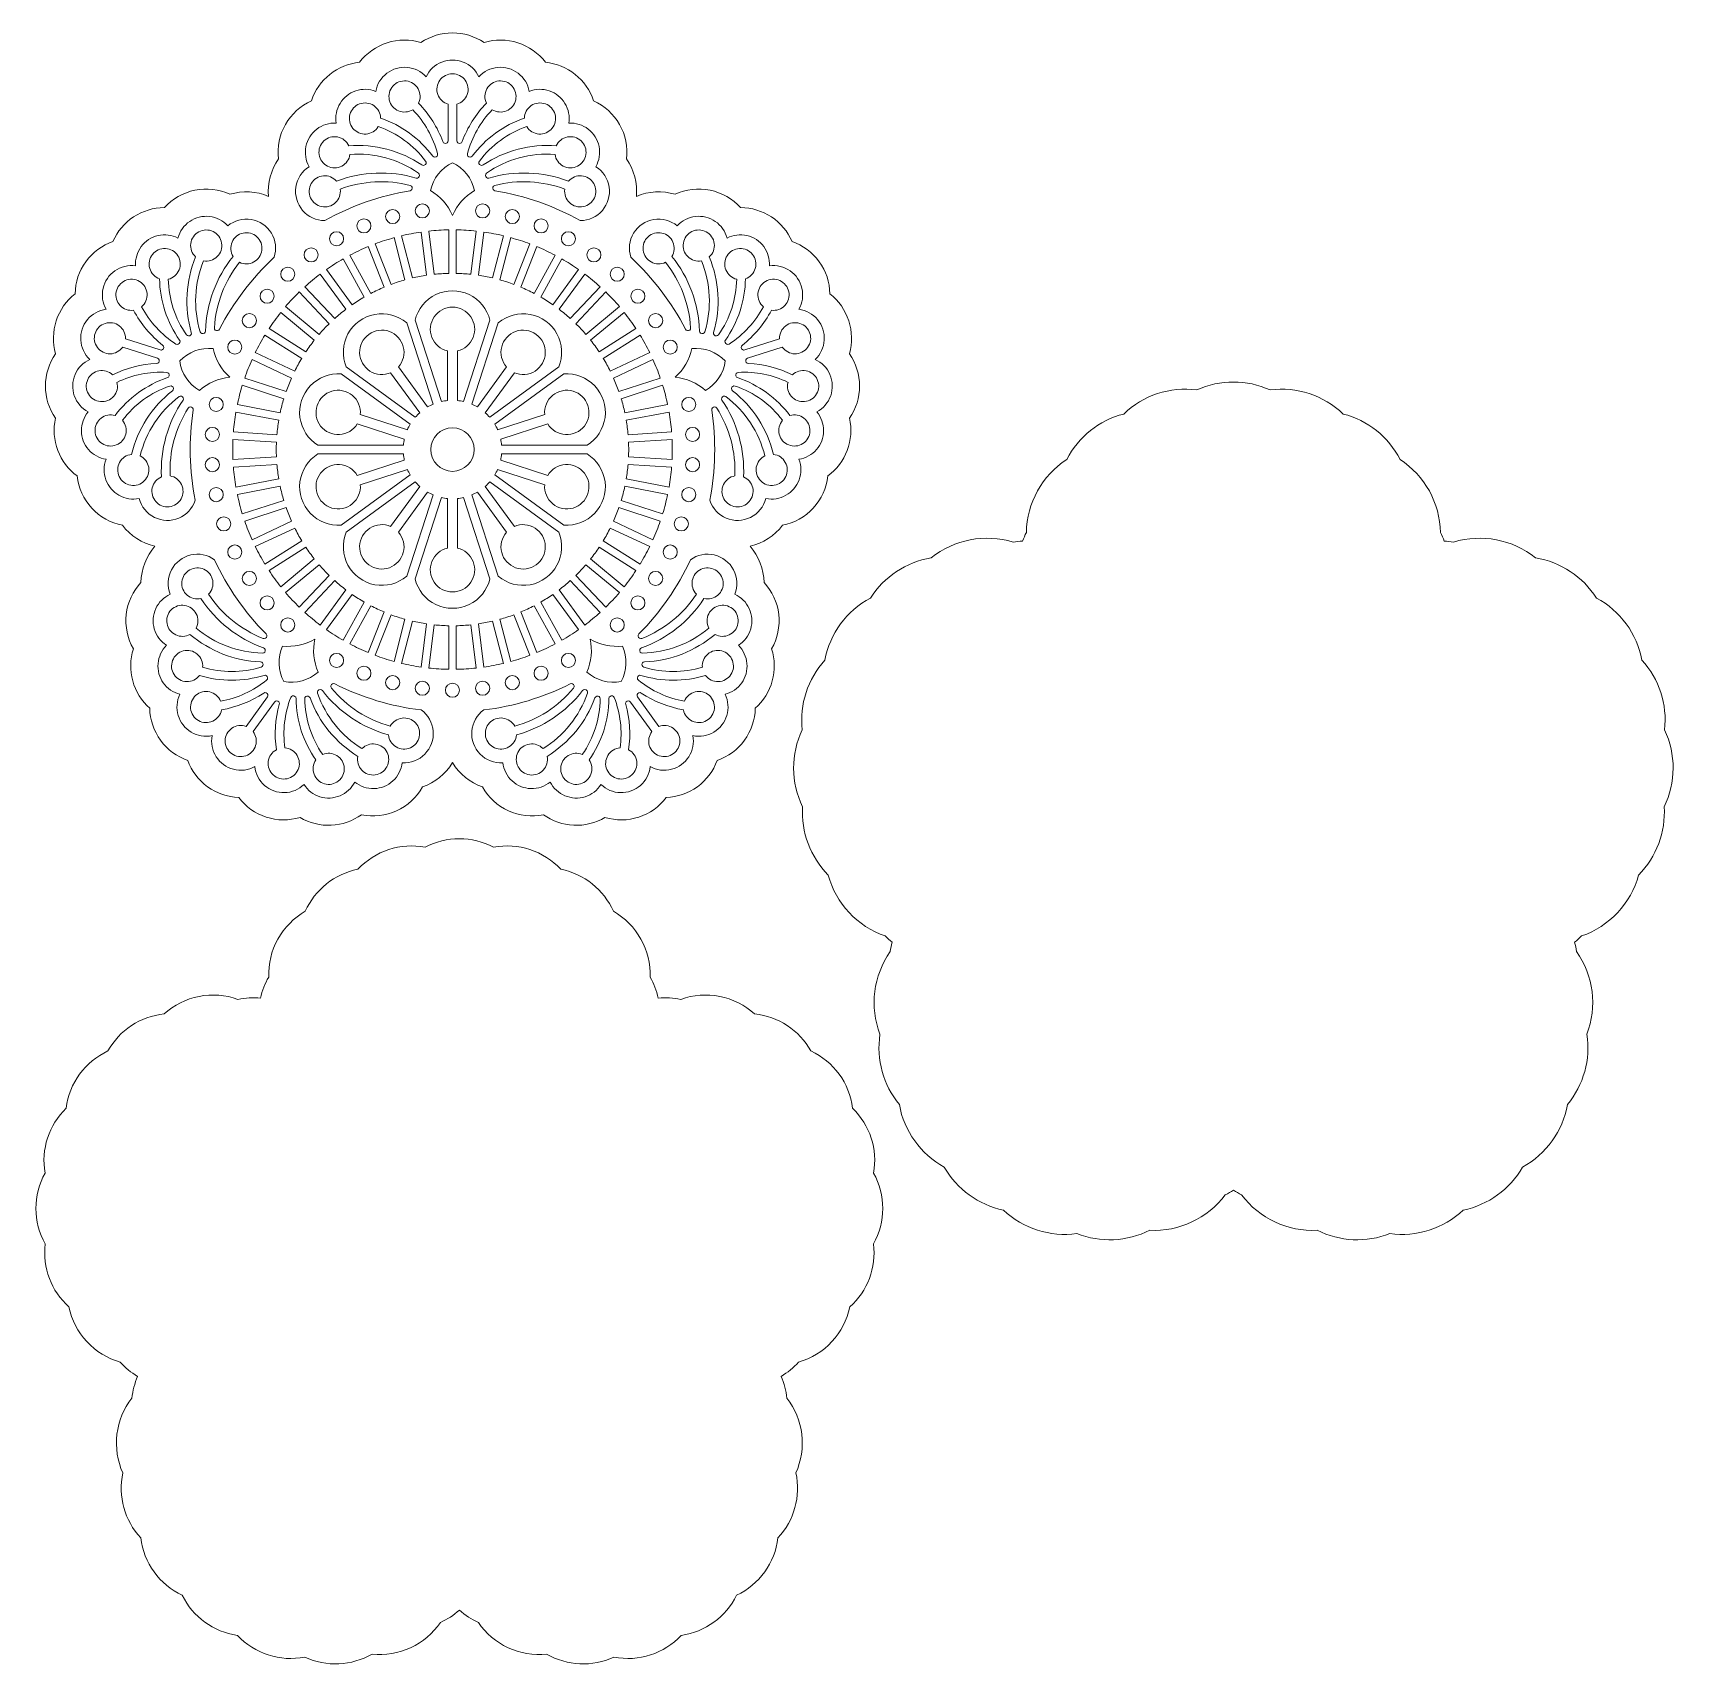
# Model space of a CAD drawing. Header units: centimetres. Extents: x -15.1 to 15.1, y -15 to 15.
import ezdxf

# ---------------------------------------------------------------- set-up
doc = ezdxf.new("R2010")
doc.units = ezdxf.units.CM
doc.header["$MEASUREMENT"] = 0
doc.layers.add('Layer 1', color=7, linetype='Continuous')

msp = doc.modelspace()

# ---------------------------------------------------------------- linework, layer by layer
at = {"layer": 'Layer 1', "color": 141, "lineweight": 9}
for points, knots in [([(-3.45682, 0.93463), (-3.25089, 0.94204), (-3.05185, 1.0107), (-2.88514, 1.13182), (-2.88514, 1.13182), (-2.71842, 1.25295), (-2.59162, 1.42103), (-2.52093, 1.61459), (-2.52093, 1.61459), (-2.32066, 1.68364), (-2.14638, 1.81242), (-2.02156, 1.98357), (-2.02156, 1.98357), (-1.89673, 2.15472), (-1.82737, 2.36002), (-1.82282, 2.5718), (-1.82282, 2.5718), (-1.67242, 2.70495), (-1.56398, 2.87896), (-1.51069, 3.07263), (-1.51069, 3.07263), (-1.4574, 3.2663), (-1.46155, 3.47128), (-1.52265, 3.66263), (-1.52265, 3.66263), (-1.41283, 3.85427), (-1.36713, 4.07599), (-1.39222, 4.29543), (-1.39222, 4.29543), (-1.41731, 4.51488), (-1.51187, 4.72056), (-1.6621, 4.88247), (-1.6621, 4.88247), (-1.66644, 5.12658), (-1.75685, 5.36131), (-1.91738, 5.54526), (-1.91738, 5.54526), (-1.67939, 5.59972), (-1.46827, 5.73648), (-1.32128, 5.93141), (-1.32128, 5.93141), (-1.10457, 5.97409), (-0.90717, 6.08491), (-0.75789, 6.2477), (-0.75789, 6.2477), (-0.60861, 6.41049), (-0.51526, 6.61672), (-0.49146, 6.83631), (-0.49146, 6.83631), (-0.32956, 6.9552), (-0.20571, 7.1186), (-0.13499, 7.30661), (-0.13499, 7.30661), (-0.06427, 7.49461), (-0.04972, 7.69912), (-0.09312, 7.89525), (-0.09312, 7.89525), (0.02768, 8.06926), (0.09223, 8.27612), (0.09185, 8.48795), (0.09185, 8.48795), (0.09146, 8.69978), (0.02616, 8.90641), (-0.09527, 9.07998), (-0.09527, 9.07998), (-0.03869, 9.27813), (-0.04248, 9.48864), (-0.10616, 9.68463), (-0.10616, 9.68463), (-0.16984, 9.88061), (-0.29051, 10.05315), (-0.45276, 10.18019), (-0.45276, 10.18019), (-0.45654, 10.39199), (-0.52516, 10.59754), (-0.64936, 10.76914), (-0.64936, 10.76914), (-0.77356, 10.94074), (-0.94737, 11.07015), (-1.14738, 11.13993), (-1.14738, 11.13993), (-1.22755, 11.3241), (-1.35952, 11.48101), (-1.52725, 11.59154), (-1.52725, 11.59154), (-1.69497, 11.70207), (-1.89121, 11.76147), (-2.09208, 11.76249), (-2.09208, 11.76249), (-2.2404, 11.92615), (-2.43714, 12.03813), (-2.6536, 12.08208), (-2.6536, 12.08208), (-2.87005, 12.12603), (-3.09489, 12.09966), (-3.2953, 12.00681), (-3.2953, 12.00681), (-3.5288, 12.07811), (-3.77998, 12.06467), (-4.00453, 11.96884), (-4.00453, 11.96884), (-3.98279, 12.21201), (-4.04761, 12.45505), (-4.18758, 12.6551), (-4.18758, 12.6551), (-4.16121, 12.87439), (-4.20561, 13.09637), (-4.31429, 13.28865), (-4.31429, 13.28865), (-4.42298, 13.48093), (-4.59028, 13.63344), (-4.79176, 13.72393), (-4.79176, 13.72393), (-4.85481, 13.91465), (-4.97194, 14.08293), (-5.12889, 14.20828), (-5.12889, 14.20828), (-5.28584, 14.33364), (-5.47585, 14.41067), (-5.67578, 14.43), (-5.67578, 14.43), (-5.80395, 14.59866), (-5.98074, 14.72398), (-6.18232, 14.78907), (-6.18232, 14.78907), (-6.3839, 14.85417), (-6.60059, 14.85591), (-6.80319, 14.79406), (-6.80319, 14.79406), (-6.97416, 14.9091), (-7.17554, 14.97055), (-7.38161, 14.97055), (-7.38161, 14.97055), (-7.58768, 14.97055), (-7.78906, 14.9091), (-7.96003, 14.79406), (-7.96003, 14.79406), (-8.16263, 14.85591), (-8.37932, 14.85417), (-8.5809, 14.78907), (-8.5809, 14.78907), (-8.78249, 14.72398), (-8.95927, 14.59866), (-9.08744, 14.43), (-9.08744, 14.43), (-9.28738, 14.41067), (-9.47738, 14.33364), (-9.63433, 14.20828), (-9.63433, 14.20828), (-9.79128, 14.08293), (-9.90841, 13.91465), (-9.97146, 13.72393), (-9.97146, 13.72393), (-10.17294, 13.63344), (-10.34023, 13.48093), (-10.44892, 13.28865), (-10.44892, 13.28865), (-10.55761, 13.09637), (-10.60201, 12.87439), (-10.57564, 12.6551), (-10.57564, 12.6551), (-10.71561, 12.45506), (-10.78044, 12.21201), (-10.75869, 11.96884), (-10.75869, 11.96884), (-10.98324, 12.06467), (-11.23442, 12.07811), (-11.46792, 12.00681), (-11.46792, 12.00681), (-11.66833, 12.09966), (-11.89317, 12.12603), (-12.10962, 12.08208), (-12.10962, 12.08208), (-12.32608, 12.03813), (-12.52282, 11.92615), (-12.67115, 11.76249), (-12.67115, 11.76249), (-12.87201, 11.76146), (-13.06825, 11.70207), (-13.23597, 11.59154), (-13.23597, 11.59154), (-13.4037, 11.48101), (-13.53567, 11.3241), (-13.61584, 11.13993), (-13.61584, 11.13993), (-13.81585, 11.07015), (-13.98966, 10.94074), (-14.11387, 10.76914), (-14.11387, 10.76914), (-14.23807, 10.59754), (-14.30668, 10.39199), (-14.31047, 10.18019), (-14.31047, 10.18019), (-14.47271, 10.05315), (-14.59338, 9.88061), (-14.65706, 9.68463), (-14.65706, 9.68463), (-14.72074, 9.48864), (-14.72453, 9.27813), (-14.66795, 9.07998), (-14.66795, 9.07998), (-14.78938, 8.90641), (-14.85468, 8.69978), (-14.85507, 8.48795), (-14.85507, 8.48795), (-14.85545, 8.27612), (-14.7909, 8.06926), (-14.6701, 7.89525), (-14.6701, 7.89525), (-14.7135, 7.69912), (-14.69895, 7.49461), (-14.62823, 7.30661), (-14.62823, 7.30661), (-14.55751, 7.1186), (-14.43366, 6.9552), (-14.27176, 6.83631), (-14.27176, 6.83631), (-14.24796, 6.61672), (-14.15461, 6.41049), (-14.00533, 6.2477), (-14.00533, 6.2477), (-13.85605, 6.08491), (-13.65865, 5.97409), (-13.44194, 5.93141), (-13.44194, 5.93141), (-13.29494, 5.73648), (-13.08383, 5.59972), (-12.84584, 5.54526), (-12.84584, 5.54526), (-13.00637, 5.36131), (-13.09678, 5.12658), (-13.10112, 4.88247), (-13.10112, 4.88247), (-13.25135, 4.72056), (-13.34591, 4.51488), (-13.371, 4.29543), (-13.371, 4.29543), (-13.39608, 4.07599), (-13.35039, 3.85427), (-13.24057, 3.66263), (-13.24057, 3.66263), (-13.30167, 3.47128), (-13.30582, 3.2663), (-13.25253, 3.07263), (-13.25253, 3.07263), (-13.19924, 2.87896), (-13.0908, 2.70496), (-12.9404, 2.5718), (-12.9404, 2.5718), (-12.93585, 2.36002), (-12.86649, 2.15472), (-12.74167, 1.98357), (-12.74167, 1.98357), (-12.61684, 1.81242), (-12.44256, 1.68364), (-12.2423, 1.61459), (-12.2423, 1.61459), (-12.1716, 1.42103), (-12.0448, 1.25295), (-11.87809, 1.13182), (-11.87809, 1.13182), (-11.71137, 1.0107), (-11.51233, 0.94204), (-11.3064, 0.93463), (-11.3064, 0.93463), (-11.17884, 0.7655), (-11.00251, 0.63954), (-10.80117, 0.57371), (-10.80117, 0.57371), (-10.59982, 0.50789), (-10.38314, 0.50536), (-10.18031, 0.56647), (-10.18031, 0.56647), (-10.0072, 0.46459), (-9.8082, 0.41523), (-9.60754, 0.42439), (-9.60754, 0.42439), (-9.40689, 0.43355), (-9.21322, 0.50085), (-9.05011, 0.61809), (-9.05011, 0.61809), (-8.83392, 0.57287), (-8.60893, 0.59792), (-8.40798, 0.68959), (-8.40798, 0.68959), (-8.20703, 0.78126), (-8.04063, 0.93475), (-7.93307, 1.12766), (-7.93307, 1.12766), (-7.70225, 1.20723), (-7.50695, 1.36575), (-7.38161, 1.57526), (-7.38161, 1.57526), (-7.25627, 1.36575), (-7.06096, 1.20723), (-6.83015, 1.12766), (-6.83015, 1.12766), (-6.72259, 0.93475), (-6.55619, 0.78126), (-6.35524, 0.68959), (-6.35524, 0.68959), (-6.15429, 0.59792), (-5.9293, 0.57287), (-5.71311, 0.61809), (-5.71311, 0.61809), (-5.55, 0.50085), (-5.35634, 0.43355), (-5.15568, 0.42439), (-5.15568, 0.42439), (-4.95502, 0.41523), (-4.75602, 0.46459), (-4.58291, 0.56647), (-4.58291, 0.56647), (-4.38008, 0.50536), (-4.1634, 0.50789), (-3.96205, 0.57371), (-3.96205, 0.57371), (-3.76071, 0.63954), (-3.58438, 0.7655), (-3.45682, 0.93463)], [0, 0, 0, 0, 0.01234568, 0.01234568, 0.01234568, 0.01234568, 0.02469136, 0.02469136, 0.02469136, 0.02469136, 0.03703704, 0.03703704, 0.03703704, 0.03703704, 0.04938272, 0.04938272, 0.04938272, 0.04938272, 0.0617284, 0.0617284, 0.0617284, 0.0617284, 0.07407407, 0.07407407, 0.07407407, 0.07407407, 0.08641975, 0.08641975, 0.08641975, 0.08641975, 0.09876543, 0.09876543, 0.09876543, 0.09876543, 0.11111111, 0.11111111, 0.11111111, 0.11111111, 0.12345679, 0.12345679, 0.12345679, 0.12345679, 0.13580247, 0.13580247, 0.13580247, 0.13580247, 0.14814815, 0.14814815, 0.14814815, 0.14814815, 0.16049383, 0.16049383, 0.16049383, 0.16049383, 0.17283951, 0.17283951, 0.17283951, 0.17283951, 0.18518519, 0.18518519, 0.18518519, 0.18518519, 0.19753086, 0.19753086, 0.19753086, 0.19753086, 0.20987654, 0.20987654, 0.20987654, 0.20987654, 0.22222222, 0.22222222, 0.22222222, 0.22222222, 0.2345679, 0.2345679, 0.2345679, 0.2345679, 0.24691358, 0.24691358, 0.24691358, 0.24691358, 0.25925926, 0.25925926, 0.25925926, 0.25925926, 0.27160494, 0.27160494, 0.27160494, 0.27160494, 0.28395062, 0.28395062, 0.28395062, 0.28395062, 0.2962963, 0.2962963, 0.2962963, 0.2962963, 0.30864198, 0.30864198, 0.30864198, 0.30864198, 0.32098765, 0.32098765, 0.32098765, 0.32098765, 0.33333333, 0.33333333, 0.33333333, 0.33333333, 0.34567901, 0.34567901, 0.34567901, 0.34567901, 0.35802469, 0.35802469, 0.35802469, 0.35802469, 0.37037037, 0.37037037, 0.37037037, 0.37037037, 0.38271605, 0.38271605, 0.38271605, 0.38271605, 0.39506173, 0.39506173, 0.39506173, 0.39506173, 0.40740741, 0.40740741, 0.40740741, 0.40740741, 0.41975309, 0.41975309, 0.41975309, 0.41975309, 0.43209877, 0.43209877, 0.43209877, 0.43209877, 0.44444444, 0.44444444, 0.44444444, 0.44444444, 0.45679012, 0.45679012, 0.45679012, 0.45679012, 0.4691358, 0.4691358, 0.4691358, 0.4691358, 0.48148148, 0.48148148, 0.48148148, 0.48148148, 0.49382716, 0.49382716, 0.49382716, 0.49382716, 0.50617284, 0.50617284, 0.50617284, 0.50617284, 0.51851852, 0.51851852, 0.51851852, 0.51851852, 0.5308642, 0.5308642, 0.5308642, 0.5308642, 0.54320988, 0.54320988, 0.54320988, 0.54320988, 0.55555556, 0.55555556, 0.55555556, 0.55555556, 0.56790123, 0.56790123, 0.56790123, 0.56790123, 0.58024691, 0.58024691, 0.58024691, 0.58024691, 0.59259259, 0.59259259, 0.59259259, 0.59259259, 0.60493827, 0.60493827, 0.60493827, 0.60493827, 0.61728395, 0.61728395, 0.61728395, 0.61728395, 0.62962963, 0.62962963, 0.62962963, 0.62962963, 0.64197531, 0.64197531, 0.64197531, 0.64197531, 0.65432099, 0.65432099, 0.65432099, 0.65432099, 0.66666667, 0.66666667, 0.66666667, 0.66666667, 0.67901235, 0.67901235, 0.67901235, 0.67901235, 0.69135802, 0.69135802, 0.69135802, 0.69135802, 0.7037037, 0.7037037, 0.7037037, 0.7037037, 0.71604938, 0.71604938, 0.71604938, 0.71604938, 0.72839506, 0.72839506, 0.72839506, 0.72839506, 0.74074074, 0.74074074, 0.74074074, 0.74074074, 0.75308642, 0.75308642, 0.75308642, 0.75308642, 0.7654321, 0.7654321, 0.7654321, 0.7654321, 0.77777778, 0.77777778, 0.77777778, 0.77777778, 0.79012346, 0.79012346, 0.79012346, 0.79012346, 0.80246914, 0.80246914, 0.80246914, 0.80246914, 0.81481481, 0.81481481, 0.81481481, 0.81481481, 0.82716049, 0.82716049, 0.82716049, 0.82716049, 0.83950617, 0.83950617, 0.83950617, 0.83950617, 0.85185185, 0.85185185, 0.85185185, 0.85185185, 0.86419753, 0.86419753, 0.86419753, 0.86419753, 0.87654321, 0.87654321, 0.87654321, 0.87654321, 0.88888889, 0.88888889, 0.88888889, 0.88888889, 0.90123457, 0.90123457, 0.90123457, 0.90123457, 0.91358025, 0.91358025, 0.91358025, 0.91358025, 0.92592593, 0.92592593, 0.92592593, 0.92592593, 0.9382716, 0.9382716, 0.9382716, 0.9382716, 0.95061728, 0.95061728, 0.95061728, 0.95061728, 0.96296296, 0.96296296, 0.96296296, 0.96296296, 0.97530864, 0.97530864, 0.97530864, 0.97530864, 1, 1, 1, 1]), ([(-7.0196, 12.70683), (-6.77755, 13.03044), (-6.44369, 13.2737), (-6.06148, 13.40494), (-6.06148, 13.40494), (-6.05947, 13.4975), (-6.0128, 13.58336), (-5.93621, 13.63538), (-5.93621, 13.63538), (-5.85963, 13.6874), (-5.76261, 13.69914), (-5.67582, 13.66689), (-5.67582, 13.66689), (-5.58904, 13.63464), (-5.52324, 13.56239), (-5.49921, 13.47298), (-5.49921, 13.47298), (-5.47519, 13.38357), (-5.49591, 13.28806), (-5.55484, 13.21666), (-5.55484, 13.21666), (-5.61377, 13.14526), (-5.70361, 13.10679), (-5.79595, 13.11341), (-5.79595, 13.11341), (-5.88829, 13.12004), (-5.97172, 13.17094), (-6.01985, 13.25003), (-6.01985, 13.25003), (-6.36526, 13.12914), (-6.66714, 12.90867), (-6.8874, 12.61642), (-6.8874, 12.61642), (-6.89697, 12.60372), (-6.89993, 12.58723), (-6.89537, 12.57199), (-6.89537, 12.57199), (-6.89082, 12.55676), (-6.87929, 12.5446), (-6.86432, 12.53925), (-6.86432, 12.53925), (-6.84935, 12.53389), (-6.83272, 12.53598), (-6.81953, 12.54486), (-6.81953, 12.54486), (-6.42462, 12.81098), (-5.95115, 12.93536), (-5.47643, 12.89768), (-5.47643, 12.89768), (-5.43796, 12.98189), (-5.36111, 13.04227), (-5.27019, 13.05974), (-5.27019, 13.05974), (-5.17927, 13.0772), (-5.08552, 13.04958), (-5.01859, 12.98562), (-5.01859, 12.98562), (-4.95166, 12.92165), (-4.91982, 12.82925), (-4.93315, 12.73763), (-4.93315, 12.73763), (-4.94647, 12.64601), (-5.00331, 12.56651), (-5.08569, 12.52426), (-5.08569, 12.52426), (-5.16807, 12.48201), (-5.26581, 12.48225), (-5.34799, 12.52489), (-5.34799, 12.52489), (-5.43016, 12.56753), (-5.48663, 12.6473), (-5.49952, 12.73898), (-5.49952, 12.73898), (-5.94535, 12.77195), (-6.38893, 12.65037), (-6.75564, 12.39468), (-6.75564, 12.39468), (-6.76872, 12.38556), (-6.77666, 12.37075), (-6.77703, 12.35481), (-6.77703, 12.35481), (-6.77739, 12.33886), (-6.77012, 12.3237), (-6.75747, 12.314), (-6.75747, 12.314), (-6.74482, 12.30429), (-6.7283, 12.3012), (-6.71299, 12.30568), (-6.71299, 12.30568), (-6.23323, 12.44614), (-5.72067, 12.42564), (-5.25365, 12.24732), (-5.25365, 12.24732), (-5.19339, 12.31761), (-5.10284, 12.35439), (-5.01063, 12.34602), (-5.01063, 12.34602), (-4.91842, 12.33765), (-4.83597, 12.28518), (-4.78934, 12.20519), (-4.78934, 12.20519), (-4.74271, 12.1252), (-4.73768, 12.0276), (-4.77583, 11.94324), (-4.77583, 11.94324), (-4.81399, 11.85888), (-4.89061, 11.7982), (-4.98147, 11.7804), (-4.98147, 11.7804), (-5.07232, 11.76259), (-5.16618, 11.78986), (-5.23335, 11.85358), (-5.23335, 11.85358), (-5.30053, 11.9173), (-5.33271, 12.00959), (-5.31972, 12.10126), (-5.31972, 12.10126), (-5.73131, 12.25629), (-6.18081, 12.28001), (-6.60643, 12.16916), (-6.60643, 12.16916), (-6.62133, 12.16528), (-6.63362, 12.15475), (-6.63973, 12.14062), (-6.63973, 12.14062), (-6.64584, 12.12648), (-6.64509, 12.11032), (-6.63771, 12.0968), (-6.63771, 12.0968), (-6.63032, 12.08329), (-6.61713, 12.07393), (-6.60193, 12.07144), (-6.60193, 12.07144), (-6.05236, 11.98124), (-5.5226, 11.79638), (-5.03623, 11.52506), (-5.03623, 11.52506), (-4.88032, 11.52513), (-4.73215, 11.59308), (-4.63037, 11.7112), (-4.63037, 11.7112), (-4.5286, 11.82932), (-4.48329, 11.9859), (-4.50627, 12.14012), (-4.50627, 12.14012), (-4.52924, 12.29433), (-4.61822, 12.4309), (-4.75001, 12.51423), (-4.75001, 12.51423), (-4.68634, 12.62642), (-4.66527, 12.75782), (-4.69065, 12.8843), (-4.69065, 12.8843), (-4.71604, 13.01079), (-4.78619, 13.12387), (-4.88822, 13.20281), (-4.88822, 13.20281), (-4.99026, 13.28174), (-5.11734, 13.32123), (-5.24614, 13.31404), (-5.24614, 13.31404), (-5.22611, 13.43923), (-5.2511, 13.56747), (-5.31667, 13.67599), (-5.31667, 13.67599), (-5.38224, 13.7845), (-5.48415, 13.86626), (-5.6043, 13.90674), (-5.6043, 13.90674), (-5.72445, 13.94723), (-5.85506, 13.94382), (-5.97293, 13.89712), (-5.97293, 13.89712), (-5.99646, 14.02923), (-6.06867, 14.14772), (-6.17531, 14.22916), (-6.17531, 14.22916), (-6.28196, 14.31061), (-6.41527, 14.3491), (-6.54892, 14.33703), (-6.54892, 14.33703), (-6.68256, 14.32496), (-6.80682, 14.2632), (-6.89714, 14.16396), (-6.89714, 14.16396), (-6.95537, 14.2869), (-7.05817, 14.3831), (-7.18469, 14.43307), (-7.18469, 14.43307), (-7.31121, 14.48304), (-7.45201, 14.48304), (-7.57853, 14.43307), (-7.57853, 14.43307), (-7.70505, 14.3831), (-7.80785, 14.2869), (-7.86608, 14.16396), (-7.86608, 14.16396), (-7.9564, 14.2632), (-8.08066, 14.32496), (-8.2143, 14.33703), (-8.2143, 14.33703), (-8.34795, 14.3491), (-8.48126, 14.31061), (-8.5879, 14.22916), (-8.5879, 14.22916), (-8.69455, 14.14772), (-8.76677, 14.02923), (-8.79029, 13.89712), (-8.79029, 13.89712), (-8.90817, 13.94382), (-9.03878, 13.94723), (-9.15892, 13.90674), (-9.15892, 13.90674), (-9.27907, 13.86626), (-9.38098, 13.7845), (-9.44655, 13.67599), (-9.44655, 13.67599), (-9.51212, 13.56747), (-9.53711, 13.43923), (-9.51708, 13.31404), (-9.51708, 13.31404), (-9.64588, 13.32123), (-9.77296, 13.28174), (-9.875, 13.20281), (-9.875, 13.20281), (-9.97703, 13.12387), (-10.04718, 13.01079), (-10.07257, 12.8843), (-10.07257, 12.8843), (-10.09796, 12.75782), (-10.07688, 12.62643), (-10.01321, 12.51423), (-10.01321, 12.51423), (-10.145, 12.43091), (-10.23398, 12.29433), (-10.25695, 12.14012), (-10.25695, 12.14012), (-10.27993, 11.9859), (-10.23462, 11.82932), (-10.13285, 11.7112), (-10.13285, 11.7112), (-10.03107, 11.59308), (-9.88291, 11.52513), (-9.72699, 11.52506), (-9.72699, 11.52506), (-9.24062, 11.79637), (-8.71086, 11.98125), (-8.16129, 12.07144), (-8.16129, 12.07144), (-8.14609, 12.07393), (-8.13289, 12.08329), (-8.12551, 12.0968), (-8.12551, 12.0968), (-8.11813, 12.11032), (-8.11738, 12.12648), (-8.12349, 12.14062), (-8.12349, 12.14062), (-8.1296, 12.15475), (-8.14188, 12.16528), (-8.15679, 12.16916), (-8.15679, 12.16916), (-8.58241, 12.28001), (-9.03191, 12.25629), (-9.4435, 12.10126), (-9.4435, 12.10126), (-9.43051, 12.00959), (-9.46269, 11.9173), (-9.52987, 11.85358), (-9.52987, 11.85358), (-9.59704, 11.78986), (-9.69089, 11.76259), (-9.78175, 11.7804), (-9.78175, 11.7804), (-9.87261, 11.7982), (-9.94923, 11.85888), (-9.98739, 11.94324), (-9.98739, 11.94324), (-10.02554, 12.0276), (-10.02051, 12.1252), (-9.97388, 12.20519), (-9.97388, 12.20519), (-9.92725, 12.28518), (-9.8448, 12.33765), (-9.75259, 12.34602), (-9.75259, 12.34602), (-9.66039, 12.35439), (-9.56983, 12.31761), (-9.50957, 12.24732), (-9.50957, 12.24732), (-9.04255, 12.42564), (-8.52999, 12.44614), (-8.05023, 12.30568), (-8.05023, 12.30568), (-8.03492, 12.3012), (-8.0184, 12.30429), (-8.00574, 12.314), (-8.00574, 12.314), (-7.99309, 12.3237), (-7.98583, 12.33886), (-7.98619, 12.35481), (-7.98619, 12.35481), (-7.98655, 12.37075), (-7.9945, 12.38556), (-8.00758, 12.39468), (-8.00758, 12.39468), (-8.37429, 12.65037), (-8.81788, 12.77195), (-9.26371, 12.73898), (-9.26371, 12.73898), (-9.2766, 12.6473), (-9.33306, 12.56753), (-9.41524, 12.52489), (-9.41524, 12.52489), (-9.49741, 12.48225), (-9.59515, 12.48201), (-9.67753, 12.52426), (-9.67753, 12.52426), (-9.75991, 12.56651), (-9.81675, 12.64601), (-9.83007, 12.73763), (-9.83007, 12.73763), (-9.8434, 12.82925), (-9.81156, 12.92165), (-9.74463, 12.98562), (-9.74463, 12.98562), (-9.6777, 13.04958), (-9.58395, 13.0772), (-9.49303, 13.05974), (-9.49303, 13.05974), (-9.40211, 13.04227), (-9.32526, 12.98189), (-9.28679, 12.89768), (-9.28679, 12.89768), (-8.81207, 12.93536), (-8.3386, 12.81098), (-7.94369, 12.54486), (-7.94369, 12.54486), (-7.9305, 12.53598), (-7.91387, 12.53389), (-7.8989, 12.53925), (-7.8989, 12.53925), (-7.88393, 12.5446), (-7.8724, 12.55676), (-7.86784, 12.57199), (-7.86784, 12.57199), (-7.86328, 12.58723), (-7.86625, 12.60372), (-7.87582, 12.61642), (-7.87582, 12.61642), (-8.09608, 12.90867), (-8.39796, 13.12914), (-8.74337, 13.25003), (-8.74337, 13.25003), (-8.7915, 13.17094), (-8.87493, 13.12004), (-8.96727, 13.11341), (-8.96727, 13.11341), (-9.05961, 13.10678), (-9.14945, 13.14526), (-9.20838, 13.21666), (-9.20838, 13.21666), (-9.26731, 13.28806), (-9.28804, 13.38357), (-9.26401, 13.47298), (-9.26401, 13.47298), (-9.23999, 13.56239), (-9.17418, 13.63464), (-9.0874, 13.66689), (-9.0874, 13.66689), (-9.00062, 13.69914), (-8.90359, 13.6874), (-8.82701, 13.63538), (-8.82701, 13.63538), (-8.75043, 13.58336), (-8.70375, 13.4975), (-8.70175, 13.40494), (-8.70175, 13.40494), (-8.31953, 13.2737), (-7.98567, 13.03045), (-7.74362, 12.70683), (-7.74362, 12.70683), (-7.73427, 12.69434), (-7.71964, 12.68692), (-7.70404, 12.68678), (-7.70404, 12.68678), (-7.68844, 12.68663), (-7.67367, 12.69378), (-7.6641, 12.7061), (-7.6641, 12.7061), (-7.65452, 12.71842), (-7.65125, 12.7345), (-7.65524, 12.74958), (-7.65524, 12.74958), (-7.73591, 13.05419), (-7.89293, 13.33319), (-8.11147, 13.56021), (-8.11147, 13.56021), (-8.19009, 13.51132), (-8.2875, 13.5035), (-8.37291, 13.53922), (-8.37291, 13.53922), (-8.45832, 13.57495), (-8.52116, 13.6498), (-8.54157, 13.7401), (-8.54157, 13.7401), (-8.56197, 13.8304), (-8.5374, 13.925), (-8.47564, 13.99397), (-8.47564, 13.99397), (-8.41389, 14.06294), (-8.32257, 14.09776), (-8.23057, 14.08741), (-8.23057, 14.08741), (-8.13857, 14.07707), (-8.05726, 14.02284), (-8.01236, 13.94188), (-8.01236, 13.94188), (-7.96746, 13.86091), (-7.96452, 13.76323), (-8.00446, 13.67971), (-8.00446, 13.67971), (-7.80807, 13.47809), (-7.65614, 13.23752), (-7.5585, 12.97354), (-7.5585, 12.97354), (-7.55303, 12.95875), (-7.54091, 12.9474), (-7.52578, 12.94293), (-7.52578, 12.94293), (-7.51066, 12.93846), (-7.49431, 12.94139), (-7.48168, 12.95083), (-7.48168, 12.95083), (-7.46905, 12.96027), (-7.46161, 12.97511), (-7.46161, 12.99088), (-7.46161, 12.99088), (-7.46161, 12.99088), (-7.46161, 13.65983), (-7.46161, 13.65983), (-7.46161, 13.65983), (-7.55052, 13.68573), (-7.62139, 13.75306), (-7.65181, 13.84053), (-7.65181, 13.84053), (-7.68222, 13.928), (-7.66841, 14.02478), (-7.61475, 14.10025), (-7.61475, 14.10025), (-7.56109, 14.17572), (-7.47421, 14.22055), (-7.38161, 14.22055), (-7.38161, 14.22055), (-7.289, 14.22055), (-7.20213, 14.17572), (-7.14847, 14.10025), (-7.14847, 14.10025), (-7.0948, 14.02478), (-7.081, 13.928), (-7.11141, 13.84053), (-7.11141, 13.84053), (-7.14183, 13.75306), (-7.2127, 13.68573), (-7.30161, 13.65983), (-7.30161, 13.65983), (-7.30161, 13.65983), (-7.30161, 12.99088), (-7.30161, 12.99088), (-7.30161, 12.99088), (-7.30161, 12.97511), (-7.29417, 12.96027), (-7.28154, 12.95083), (-7.28154, 12.95083), (-7.2689, 12.94139), (-7.25256, 12.93846), (-7.23744, 12.94293), (-7.23744, 12.94293), (-7.22231, 12.9474), (-7.21018, 12.95874), (-7.20471, 12.97353), (-7.20471, 12.97353), (-7.10707, 13.23752), (-6.95515, 13.47809), (-6.75876, 13.67971), (-6.75876, 13.67971), (-6.7987, 13.76323), (-6.79576, 13.86091), (-6.75086, 13.94188), (-6.75086, 13.94188), (-6.70595, 14.02284), (-6.62465, 14.07707), (-6.53265, 14.08741), (-6.53265, 14.08741), (-6.44065, 14.09776), (-6.34933, 14.06294), (-6.28757, 13.99397), (-6.28757, 13.99397), (-6.22582, 13.925), (-6.20126, 13.8304), (-6.22165, 13.7401), (-6.22165, 13.7401), (-6.24205, 13.6498), (-6.3049, 13.57495), (-6.39031, 13.53922), (-6.39031, 13.53922), (-6.47572, 13.5035), (-6.57313, 13.51132), (-6.65175, 13.56021), (-6.65175, 13.56021), (-6.87029, 13.33319), (-7.02731, 13.05419), (-7.10798, 12.74958), (-7.10798, 12.74958), (-7.11197, 12.7345), (-7.10869, 12.71842), (-7.09912, 12.7061), (-7.09912, 12.7061), (-7.08955, 12.69378), (-7.07478, 12.68663), (-7.05918, 12.68678), (-7.05918, 12.68678), (-7.04358, 12.68692), (-7.02894, 12.69434), (-7.0196, 12.70683)], [0, 0, 0, 0, 0.00757576, 0.00757576, 0.00757576, 0.00757576, 0.01515152, 0.01515152, 0.01515152, 0.01515152, 0.02272727, 0.02272727, 0.02272727, 0.02272727, 0.03030303, 0.03030303, 0.03030303, 0.03030303, 0.03787879, 0.03787879, 0.03787879, 0.03787879, 0.04545455, 0.04545455, 0.04545455, 0.04545455, 0.0530303, 0.0530303, 0.0530303, 0.0530303, 0.06060606, 0.06060606, 0.06060606, 0.06060606, 0.06818182, 0.06818182, 0.06818182, 0.06818182, 0.07575758, 0.07575758, 0.07575758, 0.07575758, 0.08333333, 0.08333333, 0.08333333, 0.08333333, 0.09090909, 0.09090909, 0.09090909, 0.09090909, 0.09848485, 0.09848485, 0.09848485, 0.09848485, 0.10606061, 0.10606061, 0.10606061, 0.10606061, 0.11363636, 0.11363636, 0.11363636, 0.11363636, 0.12121212, 0.12121212, 0.12121212, 0.12121212, 0.12878788, 0.12878788, 0.12878788, 0.12878788, 0.13636364, 0.13636364, 0.13636364, 0.13636364, 0.14393939, 0.14393939, 0.14393939, 0.14393939, 0.15151515, 0.15151515, 0.15151515, 0.15151515, 0.15909091, 0.15909091, 0.15909091, 0.15909091, 0.16666667, 0.16666667, 0.16666667, 0.16666667, 0.17424242, 0.17424242, 0.17424242, 0.17424242, 0.18181818, 0.18181818, 0.18181818, 0.18181818, 0.18939394, 0.18939394, 0.18939394, 0.18939394, 0.1969697, 0.1969697, 0.1969697, 0.1969697, 0.20454545, 0.20454545, 0.20454545, 0.20454545, 0.21212121, 0.21212121, 0.21212121, 0.21212121, 0.21969697, 0.21969697, 0.21969697, 0.21969697, 0.22727273, 0.22727273, 0.22727273, 0.22727273, 0.23484848, 0.23484848, 0.23484848, 0.23484848, 0.24242424, 0.24242424, 0.24242424, 0.24242424, 0.25, 0.25, 0.25, 0.25, 0.25757576, 0.25757576, 0.25757576, 0.25757576, 0.26515152, 0.26515152, 0.26515152, 0.26515152, 0.27272727, 0.27272727, 0.27272727, 0.27272727, 0.28030303, 0.28030303, 0.28030303, 0.28030303, 0.28787879, 0.28787879, 0.28787879, 0.28787879, 0.29545455, 0.29545455, 0.29545455, 0.29545455, 0.3030303, 0.3030303, 0.3030303, 0.3030303, 0.31060606, 0.31060606, 0.31060606, 0.31060606, 0.31818182, 0.31818182, 0.31818182, 0.31818182, 0.32575758, 0.32575758, 0.32575758, 0.32575758, 0.33333333, 0.33333333, 0.33333333, 0.33333333, 0.34090909, 0.34090909, 0.34090909, 0.34090909, 0.34848485, 0.34848485, 0.34848485, 0.34848485, 0.35606061, 0.35606061, 0.35606061, 0.35606061, 0.36363636, 0.36363636, 0.36363636, 0.36363636, 0.37121212, 0.37121212, 0.37121212, 0.37121212, 0.37878788, 0.37878788, 0.37878788, 0.37878788, 0.38636364, 0.38636364, 0.38636364, 0.38636364, 0.39393939, 0.39393939, 0.39393939, 0.39393939, 0.40151515, 0.40151515, 0.40151515, 0.40151515, 0.40909091, 0.40909091, 0.40909091, 0.40909091, 0.41666667, 0.41666667, 0.41666667, 0.41666667, 0.42424242, 0.42424242, 0.42424242, 0.42424242, 0.43181818, 0.43181818, 0.43181818, 0.43181818, 0.43939394, 0.43939394, 0.43939394, 0.43939394, 0.4469697, 0.4469697, 0.4469697, 0.4469697, 0.45454545, 0.45454545, 0.45454545, 0.45454545, 0.46212121, 0.46212121, 0.46212121, 0.46212121, 0.46969697, 0.46969697, 0.46969697, 0.46969697, 0.47727273, 0.47727273, 0.47727273, 0.47727273, 0.48484848, 0.48484848, 0.48484848, 0.48484848, 0.49242424, 0.49242424, 0.49242424, 0.49242424, 0.5, 0.5, 0.5, 0.5, 0.50757576, 0.50757576, 0.50757576, 0.50757576, 0.51515152, 0.51515152, 0.51515152, 0.51515152, 0.52272727, 0.52272727, 0.52272727, 0.52272727, 0.53030303, 0.53030303, 0.53030303, 0.53030303, 0.53787879, 0.53787879, 0.53787879, 0.53787879, 0.54545455, 0.54545455, 0.54545455, 0.54545455, 0.5530303, 0.5530303, 0.5530303, 0.5530303, 0.56060606, 0.56060606, 0.56060606, 0.56060606, 0.56818182, 0.56818182, 0.56818182, 0.56818182, 0.57575758, 0.57575758, 0.57575758, 0.57575758, 0.58333333, 0.58333333, 0.58333333, 0.58333333, 0.59090909, 0.59090909, 0.59090909, 0.59090909, 0.59848485, 0.59848485, 0.59848485, 0.59848485, 0.60606061, 0.60606061, 0.60606061, 0.60606061, 0.61363636, 0.61363636, 0.61363636, 0.61363636, 0.62121212, 0.62121212, 0.62121212, 0.62121212, 0.62878788, 0.62878788, 0.62878788, 0.62878788, 0.63636364, 0.63636364, 0.63636364, 0.63636364, 0.64393939, 0.64393939, 0.64393939, 0.64393939, 0.65151515, 0.65151515, 0.65151515, 0.65151515, 0.65909091, 0.65909091, 0.65909091, 0.65909091, 0.66666667, 0.66666667, 0.66666667, 0.66666667, 0.67424242, 0.67424242, 0.67424242, 0.67424242, 0.68181818, 0.68181818, 0.68181818, 0.68181818, 0.68939394, 0.68939394, 0.68939394, 0.68939394, 0.6969697, 0.6969697, 0.6969697, 0.6969697, 0.70454545, 0.70454545, 0.70454545, 0.70454545, 0.71212121, 0.71212121, 0.71212121, 0.71212121, 0.71969697, 0.71969697, 0.71969697, 0.71969697, 0.72727273, 0.72727273, 0.72727273, 0.72727273, 0.73484848, 0.73484848, 0.73484848, 0.73484848, 0.74242424, 0.74242424, 0.74242424, 0.74242424, 0.75, 0.75, 0.75, 0.75, 0.75757576, 0.75757576, 0.75757576, 0.75757576, 0.76515152, 0.76515152, 0.76515152, 0.76515152, 0.77272727, 0.77272727, 0.77272727, 0.77272727, 0.78030303, 0.78030303, 0.78030303, 0.78030303, 0.78787879, 0.78787879, 0.78787879, 0.78787879, 0.79545455, 0.79545455, 0.79545455, 0.79545455, 0.8030303, 0.8030303, 0.8030303, 0.8030303, 0.81060606, 0.81060606, 0.81060606, 0.81060606, 0.81818182, 0.81818182, 0.81818182, 0.81818182, 0.82575758, 0.82575758, 0.82575758, 0.82575758, 0.83333333, 0.83333333, 0.83333333, 0.83333333, 0.84090909, 0.84090909, 0.84090909, 0.84090909, 0.84848485, 0.84848485, 0.84848485, 0.84848485, 0.85606061, 0.85606061, 0.85606061, 0.85606061, 0.86363636, 0.86363636, 0.86363636, 0.86363636, 0.87121212, 0.87121212, 0.87121212, 0.87121212, 0.87878788, 0.87878788, 0.87878788, 0.87878788, 0.88636364, 0.88636364, 0.88636364, 0.88636364, 0.89393939, 0.89393939, 0.89393939, 0.89393939, 0.90151515, 0.90151515, 0.90151515, 0.90151515, 0.90909091, 0.90909091, 0.90909091, 0.90909091, 0.91666667, 0.91666667, 0.91666667, 0.91666667, 0.92424242, 0.92424242, 0.92424242, 0.92424242, 0.93181818, 0.93181818, 0.93181818, 0.93181818, 0.93939394, 0.93939394, 0.93939394, 0.93939394, 0.9469697, 0.9469697, 0.9469697, 0.9469697, 0.95454545, 0.95454545, 0.95454545, 0.95454545, 0.96212121, 0.96212121, 0.96212121, 0.96212121, 0.96969697, 0.96969697, 0.96969697, 0.96969697, 0.97727273, 0.97727273, 0.97727273, 0.97727273, 0.98484848, 0.98484848, 0.98484848, 0.98484848, 1, 1, 1, 1]), ([(-6.97627, 12.07535), (-7.15545, 11.96961), (-7.29716, 11.81057), (-7.38161, 11.62043), (-7.38161, 11.62043), (-7.46606, 11.81057), (-7.60776, 11.96961), (-7.78695, 12.07535), (-7.78695, 12.07535), (-7.73742, 12.29895), (-7.588, 12.48745), (-7.38161, 12.5867), (-7.38161, 12.5867), (-7.17522, 12.48745), (-7.0258, 12.29895), (-6.97627, 12.07535)], [0, 0, 0, 0, 0.2, 0.2, 0.2, 0.2, 0.4, 0.4, 0.4, 0.4, 0.6, 0.6, 0.6, 0.6, 1, 1, 1, 1]), ([(-7.80565, 11.70286), (-7.80565, 11.77434), (-7.86372, 11.83241), (-7.93521, 11.83241), (-7.93521, 11.83241), (-8.00669, 11.83241), (-8.06476, 11.77434), (-8.06476, 11.70286), (-8.06476, 11.70286), (-8.06476, 11.63137), (-8.00669, 11.57331), (-7.93521, 11.57331), (-7.93521, 11.57331), (-7.86372, 11.57331), (-7.80565, 11.63137), (-7.80565, 11.70286)], [0, 0, 0, 0, 0.2, 0.2, 0.2, 0.2, 0.4, 0.4, 0.4, 0.4, 0.6, 0.6, 0.6, 0.6, 1, 1, 1, 1]), ([(-6.69846, 11.70286), (-6.69846, 11.77434), (-6.75653, 11.83241), (-6.82801, 11.83241), (-6.82801, 11.83241), (-6.8995, 11.83241), (-6.95756, 11.77434), (-6.95756, 11.70286), (-6.95756, 11.70286), (-6.95756, 11.63137), (-6.8995, 11.57331), (-6.82801, 11.57331), (-6.82801, 11.57331), (-6.75653, 11.57331), (-6.69846, 11.63137), (-6.69846, 11.70286)], [0, 0, 0, 0, 0.2, 0.2, 0.2, 0.2, 0.4, 0.4, 0.4, 0.4, 0.6, 0.6, 0.6, 0.6, 1, 1, 1, 1]), ([(-11.91601, 9.49703), (-11.90133, 9.99672), (-11.72345, 10.47786), (-11.40954, 10.86691), (-11.40954, 10.86691), (-11.45777, 10.94595), (-11.46476, 11.04343), (-11.42831, 11.12854), (-11.42831, 11.12854), (-11.39186, 11.21365), (-11.31647, 11.27585), (-11.22599, 11.29548), (-11.22599, 11.29548), (-11.13551, 11.31511), (-11.04112, 11.28973), (-10.97268, 11.22738), (-10.97268, 11.22738), (-10.90425, 11.16502), (-10.87022, 11.0734), (-10.88136, 10.98149), (-10.88136, 10.98149), (-10.8925, 10.88957), (-10.94744, 10.80874), (-11.0288, 10.76454), (-11.0288, 10.76454), (-11.11015, 10.72035), (-11.20787, 10.71826), (-11.29104, 10.75894), (-11.29104, 10.75894), (-11.56567, 10.41541), (-11.72714, 9.99523), (-11.75324, 9.55619), (-11.75324, 9.55619), (-11.75415, 9.54082), (-11.74793, 9.52588), (-11.73638, 9.5157), (-11.73638, 9.5157), (-11.72482, 9.50552), (-11.70922, 9.50124), (-11.69409, 9.50408), (-11.69409, 9.50408), (-11.67895, 9.50693), (-11.66597, 9.51659), (-11.65891, 9.53027), (-11.65891, 9.53027), (-11.4033, 10.02508), (-11.06377, 10.47178), (-10.65544, 10.8505), (-10.65544, 10.8505), (-10.60733, 10.99881), (-10.62617, 11.16072), (-10.70706, 11.29401), (-10.70706, 11.29401), (-10.78794, 11.42731), (-10.92286, 11.51879), (-11.07663, 11.54459), (-11.07663, 11.54459), (-11.2304, 11.57039), (-11.38778, 11.52797), (-11.50775, 11.42838), (-11.50775, 11.42838), (-11.59478, 11.52361), (-11.71323, 11.58425), (-11.84137, 11.59919), (-11.84137, 11.59919), (-11.9695, 11.61413), (-12.09873, 11.58236), (-12.20534, 11.50971), (-12.20534, 11.50971), (-12.31194, 11.43707), (-12.38877, 11.32841), (-12.42173, 11.20369), (-12.42173, 11.20369), (-12.5346, 11.26143), (-12.66429, 11.27729), (-12.78775, 11.24846), (-12.78775, 11.24846), (-12.91122, 11.21963), (-13.02047, 11.14798), (-13.0961, 11.04622), (-13.0961, 11.04622), (-13.17173, 10.94446), (-13.20885, 10.81919), (-13.20086, 10.69266), (-13.20086, 10.69266), (-13.33378, 10.71111), (-13.46878, 10.67904), (-13.57919, 10.60278), (-13.57919, 10.60278), (-13.68961, 10.52652), (-13.76741, 10.41163), (-13.79723, 10.2808), (-13.79723, 10.2808), (-13.82705, 10.14996), (-13.80671, 10.0127), (-13.74024, 9.89613), (-13.74024, 9.89613), (-13.87515, 9.87874), (-13.99841, 9.81071), (-14.08504, 9.70582), (-14.08504, 9.70582), (-14.17166, 9.60093), (-14.21517, 9.46703), (-14.20674, 9.33126), (-14.20674, 9.33126), (-14.19831, 9.19548), (-14.13858, 9.06799), (-14.03965, 8.97462), (-14.03965, 8.97462), (-14.16195, 8.91939), (-14.25908, 8.82029), (-14.31186, 8.69692), (-14.31186, 8.69692), (-14.36464, 8.57355), (-14.36923, 8.43486), (-14.32473, 8.30827), (-14.32473, 8.30827), (-14.28022, 8.18168), (-14.18985, 8.07638), (-14.07148, 8.01318), (-14.07148, 8.01318), (-14.15231, 7.91551), (-14.19592, 7.79234), (-14.19454, 7.66557), (-14.19454, 7.66557), (-14.19317, 7.53879), (-14.1469, 7.4166), (-14.06396, 7.32071), (-14.06396, 7.32071), (-13.98102, 7.22481), (-13.86677, 7.16142), (-13.74152, 7.14179), (-13.74152, 7.14179), (-13.78817, 7.02151), (-13.78988, 6.88845), (-13.74634, 6.76701), (-13.74634, 6.76701), (-13.70279, 6.64558), (-13.61692, 6.54392), (-13.50447, 6.48069), (-13.50447, 6.48069), (-13.39203, 6.41746), (-13.26055, 6.3969), (-13.13417, 6.42278), (-13.13417, 6.42278), (-13.09565, 6.2717), (-12.99326, 6.14487), (-12.85369, 6.07536), (-12.85369, 6.07536), (-12.71412, 6.00585), (-12.5512, 6.00056), (-12.40742, 6.06085), (-12.40742, 6.06085), (-12.26363, 6.12115), (-12.15321, 6.24106), (-12.10496, 6.38932), (-12.10496, 6.38932), (-12.2127, 6.93573), (-12.22482, 7.49668), (-12.14078, 8.04723), (-12.14078, 8.04723), (-12.13845, 8.06245), (-12.14327, 8.0779), (-12.15384, 8.0891), (-12.15384, 8.0891), (-12.16441, 8.10029), (-12.17955, 8.106), (-12.19489, 8.10456), (-12.19489, 8.10456), (-12.21022, 8.10311), (-12.22403, 8.09469), (-12.23233, 8.08171), (-12.23233, 8.08171), (-12.46927, 7.71118), (-12.58562, 7.27634), (-12.56536, 6.83699), (-12.56536, 6.83699), (-12.47416, 6.82101), (-12.39634, 6.76189), (-12.35649, 6.67832), (-12.35649, 6.67832), (-12.31665, 6.59474), (-12.31972, 6.49705), (-12.36473, 6.41614), (-12.36473, 6.41614), (-12.40974, 6.33523), (-12.49112, 6.28111), (-12.58314, 6.27089), (-12.58314, 6.27089), (-12.67516, 6.26068), (-12.76644, 6.29562), (-12.8281, 6.36469), (-12.8281, 6.36469), (-12.88977, 6.43375), (-12.91419, 6.52838), (-12.89366, 6.61866), (-12.89366, 6.61866), (-12.87312, 6.70894), (-12.81016, 6.7837), (-12.72469, 6.81929), (-12.72469, 6.81929), (-12.74997, 7.31856), (-12.61107, 7.81236), (-12.32923, 8.22524), (-12.32923, 8.22524), (-12.32024, 8.23841), (-12.31807, 8.25508), (-12.3234, 8.27012), (-12.3234, 8.27012), (-12.32872, 8.28515), (-12.34089, 8.29674), (-12.35617, 8.30132), (-12.35617, 8.30132), (-12.37144, 8.30591), (-12.38798, 8.30293), (-12.4007, 8.2933), (-12.4007, 8.2933), (-12.75719, 8.02355), (-13.0099, 7.63925), (-13.11631, 7.20505), (-13.11631, 7.20505), (-13.0331, 7.16446), (-12.97468, 7.08611), (-12.95952, 6.99478), (-12.95952, 6.99478), (-12.94436, 6.90345), (-12.97434, 6.81043), (-13.03998, 6.74513), (-13.03998, 6.74513), (-13.10562, 6.67984), (-13.19879, 6.65035), (-13.29005, 6.66599), (-13.29005, 6.66599), (-13.3813, 6.68163), (-13.45934, 6.74046), (-13.49949, 6.82388), (-13.49949, 6.82388), (-13.53964, 6.90731), (-13.53694, 7.005), (-13.49223, 7.08607), (-13.49223, 7.08607), (-13.44753, 7.16715), (-13.36635, 7.22158), (-13.27438, 7.23214), (-13.27438, 7.23214), (-13.16351, 7.69527), (-12.89891, 8.10713), (-12.52378, 8.40048), (-12.52378, 8.40048), (-12.51126, 8.41028), (-12.50414, 8.42544), (-12.50461, 8.44134), (-12.50461, 8.44134), (-12.50507, 8.45723), (-12.51307, 8.47196), (-12.52615, 8.481), (-12.52615, 8.481), (-12.53923, 8.49004), (-12.55583, 8.49232), (-12.57087, 8.48714), (-12.57087, 8.48714), (-12.91688, 8.36797), (-13.21985, 8.149), (-13.44156, 7.85784), (-13.44156, 7.85784), (-13.38121, 7.78763), (-13.35858, 7.69256), (-13.38081, 7.60269), (-13.38081, 7.60269), (-13.40304, 7.51282), (-13.4674, 7.43926), (-13.55352, 7.40528), (-13.55352, 7.40528), (-13.63963, 7.3713), (-13.73687, 7.3811), (-13.81448, 7.43158), (-13.81448, 7.43158), (-13.89209, 7.48206), (-13.94047, 7.56697), (-13.94432, 7.65947), (-13.94432, 7.65947), (-13.94818, 7.75197), (-13.90703, 7.84062), (-13.83389, 7.89738), (-13.83389, 7.89738), (-13.76076, 7.95414), (-13.66467, 7.972), (-13.57602, 7.9453), (-13.57602, 7.9453), (-13.33309, 8.26826), (-12.99857, 8.51061), (-12.616, 8.64081), (-12.616, 8.64081), (-12.60123, 8.64583), (-12.58966, 8.65746), (-12.5847, 8.67225), (-12.5847, 8.67225), (-12.57974, 8.68704), (-12.58197, 8.7033), (-12.59073, 8.71621), (-12.59073, 8.71621), (-12.59949, 8.72912), (-12.61377, 8.7372), (-12.62935, 8.73806), (-12.62935, 8.73806), (-12.94398, 8.75548), (-13.25785, 8.69236), (-13.54129, 8.55467), (-13.54129, 8.55467), (-13.51908, 8.46479), (-13.54175, 8.36973), (-13.60212, 8.29954), (-13.60212, 8.29954), (-13.66249, 8.22935), (-13.75309, 8.19271), (-13.84528, 8.20121), (-13.84528, 8.20121), (-13.93747, 8.20971), (-14.01984, 8.26231), (-14.06635, 8.34236), (-14.06635, 8.34236), (-14.11286, 8.4224), (-14.11776, 8.52001), (-14.07949, 8.60431), (-14.07949, 8.60431), (-14.04122, 8.68861), (-13.96452, 8.74918), (-13.87365, 8.76687), (-13.87365, 8.76687), (-13.78277, 8.78455), (-13.68896, 8.75716), (-13.62187, 8.69337), (-13.62187, 8.69337), (-13.36943, 8.81784), (-13.09369, 8.88799), (-12.81245, 8.89928), (-12.81245, 8.89928), (-12.79669, 8.89991), (-12.78216, 8.90794), (-12.77323, 8.92094), (-12.77323, 8.92094), (-12.76431, 8.93394), (-12.76204, 8.95039), (-12.76711, 8.96532), (-12.76711, 8.96532), (-12.77219, 8.98025), (-12.78401, 8.99192), (-12.799, 8.99679), (-12.799, 8.99679), (-12.799, 8.99679), (-13.43522, 9.20351), (-13.43522, 9.20351), (-13.43522, 9.20351), (-13.48732, 9.12695), (-13.57326, 9.08036), (-13.66585, 9.07846), (-13.66585, 9.07846), (-13.75843, 9.07656), (-13.84621, 9.1196), (-13.9014, 9.19396), (-13.9014, 9.19396), (-13.9566, 9.26832), (-13.97239, 9.36479), (-13.94377, 9.45286), (-13.94377, 9.45286), (-13.91515, 9.54094), (-13.84567, 9.60971), (-13.75731, 9.63742), (-13.75731, 9.63742), (-13.66895, 9.66513), (-13.57264, 9.64836), (-13.49885, 9.59241), (-13.49885, 9.59241), (-13.42507, 9.53645), (-13.38293, 9.44824), (-13.38577, 9.35568), (-13.38577, 9.35568), (-13.38577, 9.35568), (-12.74956, 9.14896), (-12.74956, 9.14896), (-12.74956, 9.14896), (-12.73456, 9.14409), (-12.71814, 9.14657), (-12.70526, 9.15567), (-12.70526, 9.15567), (-12.69238, 9.16477), (-12.68455, 9.17941), (-12.68413, 9.19518), (-12.68413, 9.19518), (-12.68371, 9.21094), (-12.69075, 9.22598), (-12.70312, 9.23575), (-12.70312, 9.23575), (-12.92401, 9.41019), (-13.10586, 9.62902), (-13.23693, 9.8781), (-13.23693, 9.8781), (-13.3287, 9.86592), (-13.4207, 9.89891), (-13.48382, 9.96663), (-13.48382, 9.96663), (-13.54695, 10.03435), (-13.5734, 10.12844), (-13.5548, 10.21913), (-13.5548, 10.21913), (-13.53621, 10.30982), (-13.47488, 10.38591), (-13.3902, 10.42334), (-13.3902, 10.42334), (-13.30552, 10.46076), (-13.20797, 10.45489), (-13.12839, 10.40758), (-13.12839, 10.40758), (-13.04881, 10.36027), (-12.99704, 10.27738), (-12.98946, 10.18511), (-12.98946, 10.18511), (-12.98188, 10.09284), (-13.01942, 10.00261), (-13.09021, 9.94294), (-13.09021, 9.94294), (-12.94183, 9.66495), (-12.72501, 9.42939), (-12.46023, 9.25855), (-12.46023, 9.25855), (-12.44712, 9.25009), (-12.43082, 9.24824), (-12.41614, 9.25353), (-12.41614, 9.25353), (-12.40147, 9.25883), (-12.39011, 9.27067), (-12.38543, 9.28555), (-12.38543, 9.28555), (-12.38074, 9.30043), (-12.38327, 9.31664), (-12.39226, 9.32939), (-12.39226, 9.32939), (-12.62524, 9.65959), (-12.75343, 10.05228), (-12.76013, 10.45635), (-12.76013, 10.45635), (-12.84754, 10.48686), (-12.91478, 10.55779), (-12.94059, 10.6467), (-12.94059, 10.6467), (-12.96639, 10.7356), (-12.94758, 10.83151), (-12.89009, 10.90407), (-12.89009, 10.90407), (-12.8326, 10.97664), (-12.74355, 11.0169), (-12.65109, 11.01212), (-12.65109, 11.01212), (-12.55863, 11.00734), (-12.47421, 10.95812), (-12.42451, 10.88001), (-12.42451, 10.88001), (-12.37481, 10.8019), (-12.36598, 10.70457), (-12.40082, 10.61879), (-12.40082, 10.61879), (-12.43566, 10.53302), (-12.50985, 10.4694), (-12.59994, 10.44807), (-12.59994, 10.44807), (-12.59171, 10.0822), (-12.47531, 9.72697), (-12.26543, 9.42718), (-12.26543, 9.42718), (-12.25631, 9.41415), (-12.24154, 9.40624), (-12.22564, 9.40587), (-12.22564, 9.40587), (-12.20975, 9.40549), (-12.19462, 9.4127), (-12.1849, 9.42529), (-12.1849, 9.42529), (-12.17518, 9.43787), (-12.17203, 9.45433), (-12.1764, 9.46961), (-12.1764, 9.46961), (-12.30746, 9.92744), (-12.27944, 10.41617), (-12.09691, 10.85601), (-12.09691, 10.85601), (-12.16511, 10.91862), (-12.19879, 11.01036), (-12.18731, 11.10223), (-12.18731, 11.10223), (-12.17582, 11.1941), (-12.12058, 11.27472), (-12.03906, 11.31861), (-12.03906, 11.31861), (-11.95755, 11.3625), (-11.85983, 11.36423), (-11.77681, 11.32324), (-11.77681, 11.32324), (-11.6938, 11.28226), (-11.63575, 11.20363), (-11.62102, 11.11223), (-11.62102, 11.11223), (-11.6063, 11.02082), (-11.63672, 10.92795), (-11.70267, 10.86297), (-11.70267, 10.86297), (-11.76862, 10.79799), (-11.86193, 10.76894), (-11.95311, 10.78501), (-11.95311, 10.78501), (-12.12224, 10.37119), (-12.14368, 9.91175), (-12.01383, 9.48397), (-12.01383, 9.48397), (-12.0092, 9.46872), (-11.99756, 9.45658), (-11.98251, 9.45131), (-11.98251, 9.45131), (-11.96746, 9.44604), (-11.9508, 9.44826), (-11.93766, 9.4573), (-11.93766, 9.4573), (-11.92452, 9.46633), (-11.91648, 9.48109), (-11.91601, 9.49703)], [0, 0, 0, 0, 0.00757576, 0.00757576, 0.00757576, 0.00757576, 0.01515152, 0.01515152, 0.01515152, 0.01515152, 0.02272727, 0.02272727, 0.02272727, 0.02272727, 0.03030303, 0.03030303, 0.03030303, 0.03030303, 0.03787879, 0.03787879, 0.03787879, 0.03787879, 0.04545455, 0.04545455, 0.04545455, 0.04545455, 0.0530303, 0.0530303, 0.0530303, 0.0530303, 0.06060606, 0.06060606, 0.06060606, 0.06060606, 0.06818182, 0.06818182, 0.06818182, 0.06818182, 0.07575758, 0.07575758, 0.07575758, 0.07575758, 0.08333333, 0.08333333, 0.08333333, 0.08333333, 0.09090909, 0.09090909, 0.09090909, 0.09090909, 0.09848485, 0.09848485, 0.09848485, 0.09848485, 0.10606061, 0.10606061, 0.10606061, 0.10606061, 0.11363636, 0.11363636, 0.11363636, 0.11363636, 0.12121212, 0.12121212, 0.12121212, 0.12121212, 0.12878788, 0.12878788, 0.12878788, 0.12878788, 0.13636364, 0.13636364, 0.13636364, 0.13636364, 0.14393939, 0.14393939, 0.14393939, 0.14393939, 0.15151515, 0.15151515, 0.15151515, 0.15151515, 0.15909091, 0.15909091, 0.15909091, 0.15909091, 0.16666667, 0.16666667, 0.16666667, 0.16666667, 0.17424242, 0.17424242, 0.17424242, 0.17424242, 0.18181818, 0.18181818, 0.18181818, 0.18181818, 0.18939394, 0.18939394, 0.18939394, 0.18939394, 0.1969697, 0.1969697, 0.1969697, 0.1969697, 0.20454545, 0.20454545, 0.20454545, 0.20454545, 0.21212121, 0.21212121, 0.21212121, 0.21212121, 0.21969697, 0.21969697, 0.21969697, 0.21969697, 0.22727273, 0.22727273, 0.22727273, 0.22727273, 0.23484848, 0.23484848, 0.23484848, 0.23484848, 0.24242424, 0.24242424, 0.24242424, 0.24242424, 0.25, 0.25, 0.25, 0.25, 0.25757576, 0.25757576, 0.25757576, 0.25757576, 0.26515152, 0.26515152, 0.26515152, 0.26515152, 0.27272727, 0.27272727, 0.27272727, 0.27272727, 0.28030303, 0.28030303, 0.28030303, 0.28030303, 0.28787879, 0.28787879, 0.28787879, 0.28787879, 0.29545455, 0.29545455, 0.29545455, 0.29545455, 0.3030303, 0.3030303, 0.3030303, 0.3030303, 0.31060606, 0.31060606, 0.31060606, 0.31060606, 0.31818182, 0.31818182, 0.31818182, 0.31818182, 0.32575758, 0.32575758, 0.32575758, 0.32575758, 0.33333333, 0.33333333, 0.33333333, 0.33333333, 0.34090909, 0.34090909, 0.34090909, 0.34090909, 0.34848485, 0.34848485, 0.34848485, 0.34848485, 0.35606061, 0.35606061, 0.35606061, 0.35606061, 0.36363636, 0.36363636, 0.36363636, 0.36363636, 0.37121212, 0.37121212, 0.37121212, 0.37121212, 0.37878788, 0.37878788, 0.37878788, 0.37878788, 0.38636364, 0.38636364, 0.38636364, 0.38636364, 0.39393939, 0.39393939, 0.39393939, 0.39393939, 0.40151515, 0.40151515, 0.40151515, 0.40151515, 0.40909091, 0.40909091, 0.40909091, 0.40909091, 0.41666667, 0.41666667, 0.41666667, 0.41666667, 0.42424242, 0.42424242, 0.42424242, 0.42424242, 0.43181818, 0.43181818, 0.43181818, 0.43181818, 0.43939394, 0.43939394, 0.43939394, 0.43939394, 0.4469697, 0.4469697, 0.4469697, 0.4469697, 0.45454545, 0.45454545, 0.45454545, 0.45454545, 0.46212121, 0.46212121, 0.46212121, 0.46212121, 0.46969697, 0.46969697, 0.46969697, 0.46969697, 0.47727273, 0.47727273, 0.47727273, 0.47727273, 0.48484848, 0.48484848, 0.48484848, 0.48484848, 0.49242424, 0.49242424, 0.49242424, 0.49242424, 0.5, 0.5, 0.5, 0.5, 0.50757576, 0.50757576, 0.50757576, 0.50757576, 0.51515152, 0.51515152, 0.51515152, 0.51515152, 0.52272727, 0.52272727, 0.52272727, 0.52272727, 0.53030303, 0.53030303, 0.53030303, 0.53030303, 0.53787879, 0.53787879, 0.53787879, 0.53787879, 0.54545455, 0.54545455, 0.54545455, 0.54545455, 0.5530303, 0.5530303, 0.5530303, 0.5530303, 0.56060606, 0.56060606, 0.56060606, 0.56060606, 0.56818182, 0.56818182, 0.56818182, 0.56818182, 0.57575758, 0.57575758, 0.57575758, 0.57575758, 0.58333333, 0.58333333, 0.58333333, 0.58333333, 0.59090909, 0.59090909, 0.59090909, 0.59090909, 0.59848485, 0.59848485, 0.59848485, 0.59848485, 0.60606061, 0.60606061, 0.60606061, 0.60606061, 0.61363636, 0.61363636, 0.61363636, 0.61363636, 0.62121212, 0.62121212, 0.62121212, 0.62121212, 0.62878788, 0.62878788, 0.62878788, 0.62878788, 0.63636364, 0.63636364, 0.63636364, 0.63636364, 0.64393939, 0.64393939, 0.64393939, 0.64393939, 0.65151515, 0.65151515, 0.65151515, 0.65151515, 0.65909091, 0.65909091, 0.65909091, 0.65909091, 0.66666667, 0.66666667, 0.66666667, 0.66666667, 0.67424242, 0.67424242, 0.67424242, 0.67424242, 0.68181818, 0.68181818, 0.68181818, 0.68181818, 0.68939394, 0.68939394, 0.68939394, 0.68939394, 0.6969697, 0.6969697, 0.6969697, 0.6969697, 0.70454545, 0.70454545, 0.70454545, 0.70454545, 0.71212121, 0.71212121, 0.71212121, 0.71212121, 0.71969697, 0.71969697, 0.71969697, 0.71969697, 0.72727273, 0.72727273, 0.72727273, 0.72727273, 0.73484848, 0.73484848, 0.73484848, 0.73484848, 0.74242424, 0.74242424, 0.74242424, 0.74242424, 0.75, 0.75, 0.75, 0.75, 0.75757576, 0.75757576, 0.75757576, 0.75757576, 0.76515152, 0.76515152, 0.76515152, 0.76515152, 0.77272727, 0.77272727, 0.77272727, 0.77272727, 0.78030303, 0.78030303, 0.78030303, 0.78030303, 0.78787879, 0.78787879, 0.78787879, 0.78787879, 0.79545455, 0.79545455, 0.79545455, 0.79545455, 0.8030303, 0.8030303, 0.8030303, 0.8030303, 0.81060606, 0.81060606, 0.81060606, 0.81060606, 0.81818182, 0.81818182, 0.81818182, 0.81818182, 0.82575758, 0.82575758, 0.82575758, 0.82575758, 0.83333333, 0.83333333, 0.83333333, 0.83333333, 0.84090909, 0.84090909, 0.84090909, 0.84090909, 0.84848485, 0.84848485, 0.84848485, 0.84848485, 0.85606061, 0.85606061, 0.85606061, 0.85606061, 0.86363636, 0.86363636, 0.86363636, 0.86363636, 0.87121212, 0.87121212, 0.87121212, 0.87121212, 0.87878788, 0.87878788, 0.87878788, 0.87878788, 0.88636364, 0.88636364, 0.88636364, 0.88636364, 0.89393939, 0.89393939, 0.89393939, 0.89393939, 0.90151515, 0.90151515, 0.90151515, 0.90151515, 0.90909091, 0.90909091, 0.90909091, 0.90909091, 0.91666667, 0.91666667, 0.91666667, 0.91666667, 0.92424242, 0.92424242, 0.92424242, 0.92424242, 0.93181818, 0.93181818, 0.93181818, 0.93181818, 0.93939394, 0.93939394, 0.93939394, 0.93939394, 0.9469697, 0.9469697, 0.9469697, 0.9469697, 0.95454545, 0.95454545, 0.95454545, 0.95454545, 0.96212121, 0.96212121, 0.96212121, 0.96212121, 0.96969697, 0.96969697, 0.96969697, 0.96969697, 0.97727273, 0.97727273, 0.97727273, 0.97727273, 0.98484848, 0.98484848, 0.98484848, 0.98484848, 1, 1, 1, 1]), ([(-8.87806, 11.42751), (-8.87806, 11.49899), (-8.93613, 11.55706), (-9.00762, 11.55706), (-9.00762, 11.55706), (-9.0791, 11.55706), (-9.13717, 11.49899), (-9.13717, 11.42751), (-9.13717, 11.42751), (-9.13717, 11.35603), (-9.0791, 11.29796), (-9.00762, 11.29796), (-9.00762, 11.29796), (-8.93613, 11.29796), (-8.87806, 11.35603), (-8.87806, 11.42751)], [0, 0, 0, 0, 0.2, 0.2, 0.2, 0.2, 0.4, 0.4, 0.4, 0.4, 0.6, 0.6, 0.6, 0.6, 1, 1, 1, 1]), ([(-8.35052, 11.59892), (-8.35052, 11.67041), (-8.40859, 11.72847), (-8.48007, 11.72847), (-8.48007, 11.72847), (-8.55155, 11.72847), (-8.60962, 11.67041), (-8.60962, 11.59892), (-8.60962, 11.59892), (-8.60962, 11.52744), (-8.55155, 11.46937), (-8.48007, 11.46937), (-8.48007, 11.46937), (-8.40859, 11.46937), (-8.35052, 11.52744), (-8.35052, 11.59892)], [0, 0, 0, 0, 0.2, 0.2, 0.2, 0.2, 0.4, 0.4, 0.4, 0.4, 0.6, 0.6, 0.6, 0.6, 1, 1, 1, 1]), ([(-6.1536, 11.59892), (-6.1536, 11.6704), (-6.21166, 11.72847), (-6.28315, 11.72847), (-6.28315, 11.72847), (-6.35463, 11.72847), (-6.4127, 11.6704), (-6.4127, 11.59892), (-6.4127, 11.59892), (-6.4127, 11.52744), (-6.35463, 11.46937), (-6.28315, 11.46937), (-6.28315, 11.46937), (-6.21166, 11.46937), (-6.1536, 11.52744), (-6.1536, 11.59892)], [0, 0, 0, 0, 0.2, 0.2, 0.2, 0.2, 0.4, 0.4, 0.4, 0.4, 0.6, 0.6, 0.6, 0.6, 1, 1, 1, 1]), ([(-5.62606, 11.42751), (-5.62606, 11.49899), (-5.68412, 11.55706), (-5.75561, 11.55706), (-5.75561, 11.55706), (-5.82709, 11.55706), (-5.88516, 11.49899), (-5.88516, 11.42751), (-5.88516, 11.42751), (-5.88516, 11.35603), (-5.82709, 11.29796), (-5.75561, 11.29796), (-5.75561, 11.29796), (-5.68412, 11.29796), (-5.62606, 11.35603), (-5.62606, 11.42751)], [0, 0, 0, 0, 0.2, 0.2, 0.2, 0.2, 0.4, 0.4, 0.4, 0.4, 0.6, 0.6, 0.6, 0.6, 1, 1, 1, 1]), ([(-3.35368, 10.86691), (-3.03977, 10.47786), (-2.86189, 9.99672), (-2.84721, 9.49703), (-2.84721, 9.49703), (-2.84675, 9.48109), (-2.8387, 9.46633), (-2.82556, 9.4573), (-2.82556, 9.4573), (-2.81242, 9.44826), (-2.79576, 9.44604), (-2.78071, 9.45131), (-2.78071, 9.45131), (-2.76566, 9.45658), (-2.75402, 9.46872), (-2.74939, 9.48397), (-2.74939, 9.48397), (-2.61954, 9.91175), (-2.64098, 10.37119), (-2.81011, 10.78501), (-2.81011, 10.78501), (-2.90128, 10.76894), (-2.9946, 10.79799), (-3.06055, 10.86297), (-3.06055, 10.86297), (-3.1265, 10.92795), (-3.15692, 11.02082), (-3.1422, 11.11223), (-3.1422, 11.11223), (-3.12747, 11.20363), (-3.06942, 11.28226), (-2.98641, 11.32324), (-2.98641, 11.32324), (-2.90339, 11.36423), (-2.80568, 11.3625), (-2.72416, 11.31861), (-2.72416, 11.31861), (-2.64264, 11.27472), (-2.5874, 11.1941), (-2.57592, 11.10223), (-2.57592, 11.10223), (-2.56443, 11.01036), (-2.59811, 10.91862), (-2.66631, 10.85601), (-2.66631, 10.85601), (-2.48378, 10.41617), (-2.45576, 9.92744), (-2.58682, 9.46961), (-2.58682, 9.46961), (-2.5912, 9.45433), (-2.58804, 9.43787), (-2.57832, 9.42529), (-2.57832, 9.42529), (-2.5686, 9.4127), (-2.55347, 9.40549), (-2.53758, 9.40587), (-2.53758, 9.40587), (-2.52168, 9.40624), (-2.50691, 9.41415), (-2.49779, 9.42718), (-2.49779, 9.42718), (-2.28791, 9.72697), (-2.17151, 10.0822), (-2.16328, 10.44807), (-2.16328, 10.44807), (-2.25337, 10.4694), (-2.32756, 10.53302), (-2.3624, 10.61879), (-2.3624, 10.61879), (-2.39724, 10.70457), (-2.38841, 10.8019), (-2.33871, 10.88001), (-2.33871, 10.88001), (-2.28901, 10.95812), (-2.20458, 11.00734), (-2.11213, 11.01212), (-2.11213, 11.01212), (-2.01967, 11.0169), (-1.93062, 10.97664), (-1.87313, 10.90407), (-1.87313, 10.90407), (-1.81564, 10.83151), (-1.79683, 10.7356), (-1.82263, 10.6467), (-1.82263, 10.6467), (-1.84844, 10.55779), (-1.91568, 10.48686), (-2.00309, 10.45635), (-2.00309, 10.45635), (-2.00979, 10.05228), (-2.13798, 9.65959), (-2.37096, 9.32939), (-2.37096, 9.32939), (-2.37995, 9.31664), (-2.38248, 9.30043), (-2.37779, 9.28555), (-2.37779, 9.28555), (-2.37311, 9.27067), (-2.36175, 9.25883), (-2.34708, 9.25353), (-2.34708, 9.25353), (-2.3324, 9.24824), (-2.3161, 9.25009), (-2.30299, 9.25855), (-2.30299, 9.25855), (-2.03821, 9.42939), (-1.82139, 9.66495), (-1.67301, 9.94294), (-1.67301, 9.94294), (-1.7438, 10.00261), (-1.78134, 10.09284), (-1.77376, 10.18511), (-1.77376, 10.18511), (-1.76618, 10.27738), (-1.71442, 10.36027), (-1.63484, 10.40758), (-1.63484, 10.40758), (-1.55526, 10.45489), (-1.4577, 10.46076), (-1.37302, 10.42334), (-1.37302, 10.42334), (-1.28834, 10.38591), (-1.22701, 10.30982), (-1.20842, 10.21913), (-1.20842, 10.21913), (-1.18983, 10.12844), (-1.21628, 10.03435), (-1.2794, 9.96663), (-1.2794, 9.96663), (-1.34253, 9.89891), (-1.43452, 9.86592), (-1.52629, 9.8781), (-1.52629, 9.8781), (-1.65736, 9.62902), (-1.83921, 9.41019), (-2.0601, 9.23575), (-2.0601, 9.23575), (-2.07248, 9.22598), (-2.07951, 9.21094), (-2.07909, 9.19518), (-2.07909, 9.19518), (-2.07867, 9.17941), (-2.07084, 9.16477), (-2.05796, 9.15567), (-2.05796, 9.15567), (-2.04507, 9.14657), (-2.02866, 9.14409), (-2.01366, 9.14896), (-2.01366, 9.14896), (-2.01366, 9.14896), (-1.37745, 9.35568), (-1.37745, 9.35568), (-1.37745, 9.35568), (-1.38029, 9.44824), (-1.33816, 9.53645), (-1.26437, 9.59241), (-1.26437, 9.59241), (-1.19058, 9.64836), (-1.09427, 9.66513), (-1.00591, 9.63742), (-1.00591, 9.63742), (-0.91755, 9.60971), (-0.84807, 9.54094), (-0.81945, 9.45286), (-0.81945, 9.45286), (-0.79084, 9.36479), (-0.80662, 9.26832), (-0.86182, 9.19396), (-0.86182, 9.19396), (-0.91702, 9.1196), (-1.00479, 9.07656), (-1.09738, 9.07846), (-1.09738, 9.07846), (-1.18996, 9.08036), (-1.2759, 9.12695), (-1.32801, 9.20351), (-1.32801, 9.20351), (-1.32801, 9.20351), (-1.96422, 8.99679), (-1.96422, 8.99679), (-1.96422, 8.99679), (-1.97922, 8.99192), (-1.99104, 8.98025), (-1.99611, 8.96532), (-1.99611, 8.96532), (-2.00118, 8.95039), (-1.99891, 8.93394), (-1.98999, 8.92094), (-1.98999, 8.92094), (-1.98106, 8.90794), (-1.96653, 8.89991), (-1.95077, 8.89928), (-1.95077, 8.89928), (-1.66954, 8.88799), (-1.39379, 8.81784), (-1.14135, 8.69337), (-1.14135, 8.69337), (-1.07426, 8.75716), (-0.98045, 8.78455), (-0.88957, 8.76687), (-0.88957, 8.76687), (-0.7987, 8.74918), (-0.722, 8.68861), (-0.68373, 8.60431), (-0.68373, 8.60431), (-0.64546, 8.52001), (-0.65036, 8.4224), (-0.69687, 8.34236), (-0.69687, 8.34236), (-0.74338, 8.26231), (-0.82575, 8.20971), (-0.91794, 8.20121), (-0.91794, 8.20121), (-1.01013, 8.19271), (-1.10073, 8.22935), (-1.1611, 8.29954), (-1.1611, 8.29954), (-1.22147, 8.36973), (-1.24414, 8.46479), (-1.22194, 8.55467), (-1.22194, 8.55467), (-1.50537, 8.69236), (-1.81924, 8.75548), (-2.13387, 8.73806), (-2.13387, 8.73806), (-2.14945, 8.7372), (-2.16373, 8.72912), (-2.17249, 8.71621), (-2.17249, 8.71621), (-2.18125, 8.7033), (-2.18348, 8.68704), (-2.17852, 8.67225), (-2.17852, 8.67225), (-2.17357, 8.65746), (-2.16199, 8.64583), (-2.14722, 8.64081), (-2.14722, 8.64081), (-1.76465, 8.51061), (-1.43013, 8.26826), (-1.1872, 7.9453), (-1.1872, 7.9453), (-1.09855, 7.972), (-1.00247, 7.95414), (-0.92933, 7.89738), (-0.92933, 7.89738), (-0.85619, 7.84062), (-0.81504, 7.75197), (-0.8189, 7.65947), (-0.8189, 7.65947), (-0.82275, 7.56697), (-0.87113, 7.48206), (-0.94874, 7.43158), (-0.94874, 7.43158), (-1.02635, 7.3811), (-1.12359, 7.3713), (-1.20971, 7.40528), (-1.20971, 7.40528), (-1.29582, 7.43926), (-1.36018, 7.51282), (-1.38241, 7.60269), (-1.38241, 7.60269), (-1.40464, 7.69256), (-1.38201, 7.78763), (-1.32166, 7.85784), (-1.32166, 7.85784), (-1.54338, 8.149), (-1.84634, 8.36797), (-2.19236, 8.48714), (-2.19236, 8.48714), (-2.20739, 8.49232), (-2.22399, 8.49004), (-2.23707, 8.481), (-2.23707, 8.481), (-2.25015, 8.47196), (-2.25815, 8.45723), (-2.25862, 8.44134), (-2.25862, 8.44134), (-2.25908, 8.42544), (-2.25196, 8.41028), (-2.23944, 8.40048), (-2.23944, 8.40048), (-1.86431, 8.10713), (-1.59971, 7.69527), (-1.48885, 7.23214), (-1.48885, 7.23214), (-1.39687, 7.22158), (-1.31569, 7.16715), (-1.27099, 7.08607), (-1.27099, 7.08607), (-1.22628, 7.005), (-1.22358, 6.90731), (-1.26373, 6.82388), (-1.26373, 6.82388), (-1.30388, 6.74046), (-1.38192, 6.68163), (-1.47318, 6.66599), (-1.47318, 6.66599), (-1.56443, 6.65035), (-1.65761, 6.67984), (-1.72324, 6.74513), (-1.72324, 6.74513), (-1.78888, 6.81043), (-1.81886, 6.90345), (-1.8037, 6.99478), (-1.8037, 6.99478), (-1.78854, 7.08611), (-1.73012, 7.16446), (-1.64691, 7.20505), (-1.64691, 7.20505), (-1.75332, 7.63925), (-2.00603, 8.02355), (-2.36252, 8.2933), (-2.36252, 8.2933), (-2.37524, 8.30293), (-2.39178, 8.30591), (-2.40706, 8.30132), (-2.40706, 8.30132), (-2.42233, 8.29674), (-2.4345, 8.28515), (-2.43982, 8.27012), (-2.43982, 8.27012), (-2.44514, 8.25508), (-2.44298, 8.23841), (-2.43398, 8.22524), (-2.43398, 8.22524), (-2.15215, 7.81236), (-2.01325, 7.31856), (-2.03853, 6.81929), (-2.03853, 6.81929), (-1.95306, 6.7837), (-1.8901, 6.70894), (-1.86956, 6.61866), (-1.86956, 6.61866), (-1.84903, 6.52838), (-1.87345, 6.43375), (-1.93512, 6.36469), (-1.93512, 6.36469), (-1.99678, 6.29562), (-2.08806, 6.26068), (-2.18008, 6.27089), (-2.18008, 6.27089), (-2.2721, 6.28111), (-2.35348, 6.33523), (-2.39849, 6.41614), (-2.39849, 6.41614), (-2.4435, 6.49705), (-2.44657, 6.59474), (-2.40673, 6.67832), (-2.40673, 6.67832), (-2.36688, 6.76189), (-2.28906, 6.82101), (-2.19786, 6.83699), (-2.19786, 6.83699), (-2.17761, 7.27634), (-2.29395, 7.71118), (-2.53089, 8.08171), (-2.53089, 8.08171), (-2.53919, 8.09469), (-2.553, 8.10311), (-2.56834, 8.10456), (-2.56834, 8.10456), (-2.58367, 8.106), (-2.59881, 8.10029), (-2.60938, 8.0891), (-2.60938, 8.0891), (-2.61995, 8.0779), (-2.62477, 8.06245), (-2.62245, 8.04723), (-2.62245, 8.04723), (-2.5384, 7.49668), (-2.55051, 6.93573), (-2.65826, 6.38932), (-2.65826, 6.38932), (-2.61001, 6.24106), (-2.49959, 6.12115), (-2.3558, 6.06085), (-2.3558, 6.06085), (-2.21202, 6.00056), (-2.0491, 6.00585), (-1.90953, 6.07536), (-1.90953, 6.07536), (-1.76996, 6.14487), (-1.66757, 6.2717), (-1.62905, 6.42278), (-1.62905, 6.42278), (-1.50267, 6.3969), (-1.37119, 6.41746), (-1.25875, 6.48069), (-1.25875, 6.48069), (-1.1463, 6.54392), (-1.06043, 6.64558), (-1.01689, 6.76701), (-1.01689, 6.76701), (-0.97334, 6.88845), (-0.97505, 7.02151), (-1.0217, 7.14179), (-1.0217, 7.14179), (-0.89645, 7.16142), (-0.7822, 7.22481), (-0.69926, 7.32071), (-0.69926, 7.32071), (-0.61632, 7.4166), (-0.57006, 7.53879), (-0.56868, 7.66557), (-0.56868, 7.66557), (-0.5673, 7.79234), (-0.61091, 7.91551), (-0.69175, 8.01318), (-0.69175, 8.01318), (-0.57337, 8.07638), (-0.483, 8.18168), (-0.4385, 8.30827), (-0.4385, 8.30827), (-0.39399, 8.43486), (-0.39858, 8.57355), (-0.45136, 8.69692), (-0.45136, 8.69692), (-0.50414, 8.82029), (-0.60127, 8.91939), (-0.72357, 8.97462), (-0.72357, 8.97462), (-0.62464, 9.06799), (-0.56491, 9.19548), (-0.55648, 9.33126), (-0.55648, 9.33126), (-0.54805, 9.46703), (-0.59156, 9.60093), (-0.67818, 9.70582), (-0.67818, 9.70582), (-0.76481, 9.81071), (-0.88807, 9.87874), (-1.02299, 9.89613), (-1.02299, 9.89613), (-0.95651, 10.0127), (-0.93617, 10.14996), (-0.96599, 10.2808), (-0.96599, 10.2808), (-0.99581, 10.41163), (-1.07361, 10.52652), (-1.18403, 10.60278), (-1.18403, 10.60278), (-1.29444, 10.67904), (-1.42945, 10.71111), (-1.56236, 10.69266), (-1.56236, 10.69266), (-1.55437, 10.81919), (-1.59149, 10.94446), (-1.66712, 11.04622), (-1.66712, 11.04622), (-1.74275, 11.14798), (-1.852, 11.21963), (-1.97547, 11.24846), (-1.97547, 11.24846), (-2.09893, 11.27729), (-2.22862, 11.26143), (-2.34149, 11.20369), (-2.34149, 11.20369), (-2.37445, 11.32841), (-2.45128, 11.43707), (-2.55788, 11.50972), (-2.55788, 11.50972), (-2.66449, 11.58237), (-2.79371, 11.61413), (-2.92185, 11.59919), (-2.92185, 11.59919), (-3.04999, 11.58425), (-3.16844, 11.52361), (-3.25547, 11.42838), (-3.25547, 11.42838), (-3.37544, 11.52797), (-3.53283, 11.57039), (-3.68659, 11.54459), (-3.68659, 11.54459), (-3.84036, 11.51879), (-3.97528, 11.42731), (-4.05617, 11.29401), (-4.05617, 11.29401), (-4.13705, 11.16072), (-4.15589, 10.99881), (-4.10778, 10.8505), (-4.10778, 10.8505), (-3.69945, 10.47178), (-3.35992, 10.02508), (-3.10432, 9.53027), (-3.10432, 9.53027), (-3.09725, 9.51659), (-3.08427, 9.50693), (-3.06913, 9.50408), (-3.06913, 9.50408), (-3.054, 9.50124), (-3.0384, 9.50552), (-3.02684, 9.5157), (-3.02684, 9.5157), (-3.01529, 9.52588), (-3.00907, 9.54082), (-3.00998, 9.55619), (-3.00998, 9.55619), (-3.03608, 9.99523), (-3.19755, 10.41541), (-3.47218, 10.75894), (-3.47218, 10.75894), (-3.55535, 10.71826), (-3.65307, 10.72035), (-3.73442, 10.76454), (-3.73442, 10.76454), (-3.81578, 10.80874), (-3.87072, 10.88957), (-3.88186, 10.98149), (-3.88186, 10.98149), (-3.893, 11.0734), (-3.85898, 11.16502), (-3.79054, 11.22738), (-3.79054, 11.22738), (-3.7221, 11.28973), (-3.62771, 11.31511), (-3.53723, 11.29548), (-3.53723, 11.29548), (-3.44675, 11.27585), (-3.37136, 11.21365), (-3.33491, 11.12854), (-3.33491, 11.12854), (-3.29846, 11.04343), (-3.30546, 10.94595), (-3.35368, 10.86691)], [0, 0, 0, 0, 0.00757576, 0.00757576, 0.00757576, 0.00757576, 0.01515152, 0.01515152, 0.01515152, 0.01515152, 0.02272727, 0.02272727, 0.02272727, 0.02272727, 0.03030303, 0.03030303, 0.03030303, 0.03030303, 0.03787879, 0.03787879, 0.03787879, 0.03787879, 0.04545455, 0.04545455, 0.04545455, 0.04545455, 0.0530303, 0.0530303, 0.0530303, 0.0530303, 0.06060606, 0.06060606, 0.06060606, 0.06060606, 0.06818182, 0.06818182, 0.06818182, 0.06818182, 0.07575758, 0.07575758, 0.07575758, 0.07575758, 0.08333333, 0.08333333, 0.08333333, 0.08333333, 0.09090909, 0.09090909, 0.09090909, 0.09090909, 0.09848485, 0.09848485, 0.09848485, 0.09848485, 0.10606061, 0.10606061, 0.10606061, 0.10606061, 0.11363636, 0.11363636, 0.11363636, 0.11363636, 0.12121212, 0.12121212, 0.12121212, 0.12121212, 0.12878788, 0.12878788, 0.12878788, 0.12878788, 0.13636364, 0.13636364, 0.13636364, 0.13636364, 0.14393939, 0.14393939, 0.14393939, 0.14393939, 0.15151515, 0.15151515, 0.15151515, 0.15151515, 0.15909091, 0.15909091, 0.15909091, 0.15909091, 0.16666667, 0.16666667, 0.16666667, 0.16666667, 0.17424242, 0.17424242, 0.17424242, 0.17424242, 0.18181818, 0.18181818, 0.18181818, 0.18181818, 0.18939394, 0.18939394, 0.18939394, 0.18939394, 0.1969697, 0.1969697, 0.1969697, 0.1969697, 0.20454545, 0.20454545, 0.20454545, 0.20454545, 0.21212121, 0.21212121, 0.21212121, 0.21212121, 0.21969697, 0.21969697, 0.21969697, 0.21969697, 0.22727273, 0.22727273, 0.22727273, 0.22727273, 0.23484848, 0.23484848, 0.23484848, 0.23484848, 0.24242424, 0.24242424, 0.24242424, 0.24242424, 0.25, 0.25, 0.25, 0.25, 0.25757576, 0.25757576, 0.25757576, 0.25757576, 0.26515152, 0.26515152, 0.26515152, 0.26515152, 0.27272727, 0.27272727, 0.27272727, 0.27272727, 0.28030303, 0.28030303, 0.28030303, 0.28030303, 0.28787879, 0.28787879, 0.28787879, 0.28787879, 0.29545455, 0.29545455, 0.29545455, 0.29545455, 0.3030303, 0.3030303, 0.3030303, 0.3030303, 0.31060606, 0.31060606, 0.31060606, 0.31060606, 0.31818182, 0.31818182, 0.31818182, 0.31818182, 0.32575758, 0.32575758, 0.32575758, 0.32575758, 0.33333333, 0.33333333, 0.33333333, 0.33333333, 0.34090909, 0.34090909, 0.34090909, 0.34090909, 0.34848485, 0.34848485, 0.34848485, 0.34848485, 0.35606061, 0.35606061, 0.35606061, 0.35606061, 0.36363636, 0.36363636, 0.36363636, 0.36363636, 0.37121212, 0.37121212, 0.37121212, 0.37121212, 0.37878788, 0.37878788, 0.37878788, 0.37878788, 0.38636364, 0.38636364, 0.38636364, 0.38636364, 0.39393939, 0.39393939, 0.39393939, 0.39393939, 0.40151515, 0.40151515, 0.40151515, 0.40151515, 0.40909091, 0.40909091, 0.40909091, 0.40909091, 0.41666667, 0.41666667, 0.41666667, 0.41666667, 0.42424242, 0.42424242, 0.42424242, 0.42424242, 0.43181818, 0.43181818, 0.43181818, 0.43181818, 0.43939394, 0.43939394, 0.43939394, 0.43939394, 0.4469697, 0.4469697, 0.4469697, 0.4469697, 0.45454545, 0.45454545, 0.45454545, 0.45454545, 0.46212121, 0.46212121, 0.46212121, 0.46212121, 0.46969697, 0.46969697, 0.46969697, 0.46969697, 0.47727273, 0.47727273, 0.47727273, 0.47727273, 0.48484848, 0.48484848, 0.48484848, 0.48484848, 0.49242424, 0.49242424, 0.49242424, 0.49242424, 0.5, 0.5, 0.5, 0.5, 0.50757576, 0.50757576, 0.50757576, 0.50757576, 0.51515152, 0.51515152, 0.51515152, 0.51515152, 0.52272727, 0.52272727, 0.52272727, 0.52272727, 0.53030303, 0.53030303, 0.53030303, 0.53030303, 0.53787879, 0.53787879, 0.53787879, 0.53787879, 0.54545455, 0.54545455, 0.54545455, 0.54545455, 0.5530303, 0.5530303, 0.5530303, 0.5530303, 0.56060606, 0.56060606, 0.56060606, 0.56060606, 0.56818182, 0.56818182, 0.56818182, 0.56818182, 0.57575758, 0.57575758, 0.57575758, 0.57575758, 0.58333333, 0.58333333, 0.58333333, 0.58333333, 0.59090909, 0.59090909, 0.59090909, 0.59090909, 0.59848485, 0.59848485, 0.59848485, 0.59848485, 0.60606061, 0.60606061, 0.60606061, 0.60606061, 0.61363636, 0.61363636, 0.61363636, 0.61363636, 0.62121212, 0.62121212, 0.62121212, 0.62121212, 0.62878788, 0.62878788, 0.62878788, 0.62878788, 0.63636364, 0.63636364, 0.63636364, 0.63636364, 0.64393939, 0.64393939, 0.64393939, 0.64393939, 0.65151515, 0.65151515, 0.65151515, 0.65151515, 0.65909091, 0.65909091, 0.65909091, 0.65909091, 0.66666667, 0.66666667, 0.66666667, 0.66666667, 0.67424242, 0.67424242, 0.67424242, 0.67424242, 0.68181818, 0.68181818, 0.68181818, 0.68181818, 0.68939394, 0.68939394, 0.68939394, 0.68939394, 0.6969697, 0.6969697, 0.6969697, 0.6969697, 0.70454545, 0.70454545, 0.70454545, 0.70454545, 0.71212121, 0.71212121, 0.71212121, 0.71212121, 0.71969697, 0.71969697, 0.71969697, 0.71969697, 0.72727273, 0.72727273, 0.72727273, 0.72727273, 0.73484848, 0.73484848, 0.73484848, 0.73484848, 0.74242424, 0.74242424, 0.74242424, 0.74242424, 0.75, 0.75, 0.75, 0.75, 0.75757576, 0.75757576, 0.75757576, 0.75757576, 0.76515152, 0.76515152, 0.76515152, 0.76515152, 0.77272727, 0.77272727, 0.77272727, 0.77272727, 0.78030303, 0.78030303, 0.78030303, 0.78030303, 0.78787879, 0.78787879, 0.78787879, 0.78787879, 0.79545455, 0.79545455, 0.79545455, 0.79545455, 0.8030303, 0.8030303, 0.8030303, 0.8030303, 0.81060606, 0.81060606, 0.81060606, 0.81060606, 0.81818182, 0.81818182, 0.81818182, 0.81818182, 0.82575758, 0.82575758, 0.82575758, 0.82575758, 0.83333333, 0.83333333, 0.83333333, 0.83333333, 0.84090909, 0.84090909, 0.84090909, 0.84090909, 0.84848485, 0.84848485, 0.84848485, 0.84848485, 0.85606061, 0.85606061, 0.85606061, 0.85606061, 0.86363636, 0.86363636, 0.86363636, 0.86363636, 0.87121212, 0.87121212, 0.87121212, 0.87121212, 0.87878788, 0.87878788, 0.87878788, 0.87878788, 0.88636364, 0.88636364, 0.88636364, 0.88636364, 0.89393939, 0.89393939, 0.89393939, 0.89393939, 0.90151515, 0.90151515, 0.90151515, 0.90151515, 0.90909091, 0.90909091, 0.90909091, 0.90909091, 0.91666667, 0.91666667, 0.91666667, 0.91666667, 0.92424242, 0.92424242, 0.92424242, 0.92424242, 0.93181818, 0.93181818, 0.93181818, 0.93181818, 0.93939394, 0.93939394, 0.93939394, 0.93939394, 0.9469697, 0.9469697, 0.9469697, 0.9469697, 0.95454545, 0.95454545, 0.95454545, 0.95454545, 0.96212121, 0.96212121, 0.96212121, 0.96212121, 0.96969697, 0.96969697, 0.96969697, 0.96969697, 0.97727273, 0.97727273, 0.97727273, 0.97727273, 0.98484848, 0.98484848, 0.98484848, 0.98484848, 1, 1, 1, 1]), ([(-9.37996, 11.19133), (-9.37996, 11.26282), (-9.43803, 11.32088), (-9.50951, 11.32088), (-9.50951, 11.32088), (-9.581, 11.32088), (-9.63907, 11.26282), (-9.63907, 11.19133), (-9.63907, 11.19133), (-9.63907, 11.11985), (-9.581, 11.06178), (-9.50951, 11.06178), (-9.50951, 11.06178), (-9.43803, 11.06178), (-9.37996, 11.11985), (-9.37996, 11.19133)], [0, 0, 0, 0, 0.2, 0.2, 0.2, 0.2, 0.4, 0.4, 0.4, 0.4, 0.6, 0.6, 0.6, 0.6, 1, 1, 1, 1]), ([(-8.50712, 10.35356), (-8.50712, 10.35356), (-8.80168, 11.09752), (-8.80168, 11.09752), (-8.80168, 11.09752), (-8.68714, 11.14059), (-8.5707, 11.17842), (-8.45272, 11.2109), (-8.45272, 11.2109), (-8.45272, 11.2109), (-8.25373, 10.43589), (-8.25373, 10.43589), (-8.25373, 10.43589), (-8.33929, 10.41194), (-8.42382, 10.38447), (-8.50712, 10.35356)], [0, 0, 0, 0, 0.2, 0.2, 0.2, 0.2, 0.4, 0.4, 0.4, 0.4, 0.6, 0.6, 0.6, 0.6, 1, 1, 1, 1]), ([(-8.11813, 10.47071), (-8.11813, 10.47071), (-8.31712, 11.24572), (-8.31712, 11.24572), (-8.31712, 11.24572), (-8.19808, 11.27409), (-8.07782, 11.29703), (-7.9567, 11.31448), (-7.9567, 11.31448), (-7.9567, 11.31448), (-7.85641, 10.52063), (-7.85641, 10.52063), (-7.85641, 10.52063), (-7.9443, 10.50759), (-8.03161, 10.49094), (-8.11813, 10.47071)], [0, 0, 0, 0, 0.2, 0.2, 0.2, 0.2, 0.4, 0.4, 0.4, 0.4, 0.6, 0.6, 0.6, 0.6, 1, 1, 1, 1]), ([(-7.45161, 11.35506), (-7.57396, 11.35294), (-7.69615, 11.34525), (-7.8178, 11.33202), (-7.8178, 11.33202), (-7.8178, 11.33202), (-7.71752, 10.53818), (-7.71752, 10.53818), (-7.71752, 10.53818), (-7.62915, 10.54741), (-7.54044, 10.55299), (-7.45161, 10.55491), (-7.45161, 10.55491), (-7.45161, 10.55491), (-7.45161, 11.35506), (-7.45161, 11.35506)], [0, 0, 0, 0, 0.2, 0.2, 0.2, 0.2, 0.4, 0.4, 0.4, 0.4, 0.6, 0.6, 0.6, 0.6, 1, 1, 1, 1]), ([(-7.31161, 10.55491), (-7.31161, 10.55491), (-7.31161, 11.35506), (-7.31161, 11.35506), (-7.31161, 11.35506), (-7.18926, 11.35294), (-7.06707, 11.34525), (-6.94542, 11.33202), (-6.94542, 11.33202), (-6.94542, 11.33202), (-7.0457, 10.53818), (-7.0457, 10.53818), (-7.0457, 10.53818), (-7.13407, 10.54741), (-7.22278, 10.55299), (-7.31161, 10.55491)], [0, 0, 0, 0, 0.2, 0.2, 0.2, 0.2, 0.4, 0.4, 0.4, 0.4, 0.6, 0.6, 0.6, 0.6, 1, 1, 1, 1]), ([(-6.90681, 10.52063), (-6.81892, 10.50759), (-6.73161, 10.49094), (-6.64509, 10.47071), (-6.64509, 10.47071), (-6.64509, 10.47071), (-6.4461, 11.24572), (-6.4461, 11.24572), (-6.4461, 11.24572), (-6.56514, 11.27409), (-6.6854, 11.29703), (-6.80652, 11.31448), (-6.80652, 11.31448), (-6.80652, 11.31448), (-6.90681, 10.52063), (-6.90681, 10.52063)], [0, 0, 0, 0, 0.2, 0.2, 0.2, 0.2, 0.4, 0.4, 0.4, 0.4, 0.6, 0.6, 0.6, 0.6, 1, 1, 1, 1]), ([(-6.50949, 10.43589), (-6.50949, 10.43589), (-6.31051, 11.2109), (-6.31051, 11.2109), (-6.31051, 11.2109), (-6.19253, 11.17842), (-6.07609, 11.14059), (-5.96155, 11.09752), (-5.96155, 11.09752), (-5.96155, 11.09752), (-6.2561, 10.35356), (-6.2561, 10.35356), (-6.2561, 10.35356), (-6.3394, 10.38447), (-6.42393, 10.41194), (-6.50949, 10.43589)], [0, 0, 0, 0, 0.2, 0.2, 0.2, 0.2, 0.4, 0.4, 0.4, 0.4, 0.6, 0.6, 0.6, 0.6, 1, 1, 1, 1]), ([(-5.12416, 11.19133), (-5.12416, 11.26282), (-5.18222, 11.32088), (-5.25371, 11.32088), (-5.25371, 11.32088), (-5.32519, 11.32088), (-5.38326, 11.26282), (-5.38326, 11.19133), (-5.38326, 11.19133), (-5.38326, 11.11985), (-5.32519, 11.06178), (-5.25371, 11.06178), (-5.25371, 11.06178), (-5.18222, 11.06178), (-5.12416, 11.11985), (-5.12416, 11.19133)], [0, 0, 0, 0, 0.2, 0.2, 0.2, 0.2, 0.4, 0.4, 0.4, 0.4, 0.6, 0.6, 0.6, 0.6, 1, 1, 1, 1]), ([(-9.8483, 10.89412), (-9.8483, 10.9656), (-9.90637, 11.02367), (-9.97785, 11.02367), (-9.97785, 11.02367), (-10.04934, 11.02367), (-10.10741, 10.9656), (-10.10741, 10.89412), (-10.10741, 10.89412), (-10.10741, 10.82263), (-10.04934, 10.76457), (-9.97785, 10.76457), (-9.97785, 10.76457), (-9.90637, 10.76457), (-9.8483, 10.82263), (-9.8483, 10.89412)], [0, 0, 0, 0, 0.2, 0.2, 0.2, 0.2, 0.4, 0.4, 0.4, 0.4, 0.6, 0.6, 0.6, 0.6, 1, 1, 1, 1]), ([(-8.63729, 10.30202), (-8.63729, 10.30202), (-8.93184, 11.04598), (-8.93184, 11.04598), (-8.93184, 11.04598), (-9.04482, 10.99897), (-9.1556, 10.94684), (-9.26384, 10.88976), (-9.26384, 10.88976), (-9.26384, 10.88976), (-8.87836, 10.18858), (-8.87836, 10.18858), (-8.87836, 10.18858), (-8.7996, 10.22969), (-8.71917, 10.26753), (-8.63729, 10.30202)], [0, 0, 0, 0, 0.2, 0.2, 0.2, 0.2, 0.4, 0.4, 0.4, 0.4, 0.6, 0.6, 0.6, 0.6, 1, 1, 1, 1]), ([(-5.88485, 10.18858), (-5.88485, 10.18858), (-5.49938, 10.88976), (-5.49938, 10.88976), (-5.49938, 10.88976), (-5.60762, 10.94684), (-5.7184, 10.99897), (-5.83138, 11.04598), (-5.83138, 11.04598), (-5.83138, 11.04598), (-6.12593, 10.30202), (-6.12593, 10.30202), (-6.12593, 10.30202), (-6.04405, 10.26754), (-5.96362, 10.22969), (-5.88485, 10.18858)], [0, 0, 0, 0, 0.2, 0.2, 0.2, 0.2, 0.4, 0.4, 0.4, 0.4, 0.6, 0.6, 0.6, 0.6, 1, 1, 1, 1]), ([(-4.65581, 10.89412), (-4.65581, 10.9656), (-4.71388, 11.02367), (-4.78536, 11.02367), (-4.78536, 11.02367), (-4.85685, 11.02367), (-4.91491, 10.9656), (-4.91491, 10.89412), (-4.91491, 10.89412), (-4.91491, 10.82263), (-4.85685, 10.76457), (-4.78536, 10.76457), (-4.78536, 10.76457), (-4.71388, 10.76457), (-4.65581, 10.82263), (-4.65581, 10.89412)], [0, 0, 0, 0, 0.2, 0.2, 0.2, 0.2, 0.4, 0.4, 0.4, 0.4, 0.6, 0.6, 0.6, 0.6, 1, 1, 1, 1]), ([(-10.2757, 10.54054), (-10.2757, 10.61203), (-10.33377, 10.67009), (-10.40525, 10.67009), (-10.40525, 10.67009), (-10.47673, 10.67009), (-10.5348, 10.61203), (-10.5348, 10.54054), (-10.5348, 10.54054), (-10.5348, 10.46906), (-10.47673, 10.41099), (-10.40525, 10.41099), (-10.40525, 10.41099), (-10.33377, 10.41099), (-10.2757, 10.46906), (-10.2757, 10.54054)], [0, 0, 0, 0, 0.2, 0.2, 0.2, 0.2, 0.4, 0.4, 0.4, 0.4, 0.6, 0.6, 0.6, 0.6, 1, 1, 1, 1]), ([(-9.22601, 9.97837), (-9.22601, 9.97837), (-9.69632, 10.62571), (-9.69632, 10.62571), (-9.69632, 10.62571), (-9.59609, 10.69591), (-9.49272, 10.76151), (-9.38652, 10.82231), (-9.38652, 10.82231), (-9.38652, 10.82231), (-9.00105, 10.12114), (-9.00105, 10.12114), (-9.00105, 10.12114), (-9.07796, 10.07666), (-9.15301, 10.02903), (-9.22601, 9.97837)], [0, 0, 0, 0, 0.2, 0.2, 0.2, 0.2, 0.4, 0.4, 0.4, 0.4, 0.6, 0.6, 0.6, 0.6, 1, 1, 1, 1]), ([(-5.76217, 10.12114), (-5.76217, 10.12114), (-5.3767, 10.82231), (-5.3767, 10.82231), (-5.3767, 10.82231), (-5.27051, 10.76151), (-5.16713, 10.69591), (-5.0669, 10.62571), (-5.0669, 10.62571), (-5.0669, 10.62571), (-5.53722, 9.97837), (-5.53722, 9.97837), (-5.53722, 9.97837), (-5.61021, 10.02903), (-5.68526, 10.07666), (-5.76217, 10.12114)], [0, 0, 0, 0, 0.2, 0.2, 0.2, 0.2, 0.4, 0.4, 0.4, 0.4, 0.6, 0.6, 0.6, 0.6, 1, 1, 1, 1]), ([(-4.22842, 10.54054), (-4.22842, 10.61203), (-4.28648, 10.67009), (-4.35797, 10.67009), (-4.35797, 10.67009), (-4.42945, 10.67009), (-4.48752, 10.61203), (-4.48752, 10.54054), (-4.48752, 10.54054), (-4.48752, 10.46906), (-4.42945, 10.41099), (-4.35797, 10.41099), (-4.35797, 10.41099), (-4.28648, 10.41099), (-4.22842, 10.46906), (-4.22842, 10.54054)], [0, 0, 0, 0, 0.2, 0.2, 0.2, 0.2, 0.4, 0.4, 0.4, 0.4, 0.6, 0.6, 0.6, 0.6, 1, 1, 1, 1]), ([(-10.65541, 10.13619), (-10.65541, 10.20767), (-10.71348, 10.26574), (-10.78496, 10.26574), (-10.78496, 10.26574), (-10.85645, 10.26574), (-10.91452, 10.20767), (-10.91452, 10.13619), (-10.91452, 10.13619), (-10.91452, 10.06471), (-10.85645, 10.00664), (-10.78496, 10.00664), (-10.78496, 10.00664), (-10.71348, 10.00664), (-10.65541, 10.06471), (-10.65541, 10.13619)], [0, 0, 0, 0, 0.2, 0.2, 0.2, 0.2, 0.4, 0.4, 0.4, 0.4, 0.6, 0.6, 0.6, 0.6, 1, 1, 1, 1]), ([(-9.54456, 9.72625), (-9.54456, 9.72625), (-10.0923, 10.30954), (-10.0923, 10.30954), (-10.0923, 10.30954), (-10.00166, 10.39175), (-9.90732, 10.46978), (-9.80958, 10.54342), (-9.80958, 10.54342), (-9.80958, 10.54342), (-9.33927, 9.89608), (-9.33927, 9.89608), (-9.33927, 9.89608), (-9.41, 9.84232), (-9.47849, 9.78566), (-9.54456, 9.72625)], [0, 0, 0, 0, 0.2, 0.2, 0.2, 0.2, 0.4, 0.4, 0.4, 0.4, 0.6, 0.6, 0.6, 0.6, 1, 1, 1, 1]), ([(-7.29161, 9.13037), (-7.16016, 9.16014), (-7.05195, 9.25301), (-7.00257, 9.37842), (-7.00257, 9.37842), (-6.9532, 9.50383), (-6.96905, 9.64555), (-7.04491, 9.75695), (-7.04491, 9.75695), (-7.12077, 9.86835), (-7.24683, 9.93501), (-7.38161, 9.93501), (-7.38161, 9.93501), (-7.51639, 9.93501), (-7.64244, 9.86835), (-7.71831, 9.75695), (-7.71831, 9.75695), (-7.79417, 9.64555), (-7.81002, 9.50383), (-7.76065, 9.37842), (-7.76065, 9.37842), (-7.71127, 9.25301), (-7.60306, 9.16014), (-7.47161, 9.13037), (-7.47161, 9.13037), (-7.47161, 9.13037), (-7.47161, 8.22154), (-7.47161, 8.22154), (-7.47161, 8.22154), (-7.50949, 8.21776), (-7.54709, 8.21159), (-7.5842, 8.20307), (-7.5842, 8.20307), (-7.5842, 8.20307), (-8.06892, 9.69488), (-8.06892, 9.69488), (-8.06892, 9.69488), (-8.01858, 9.90176), (-7.87774, 10.07495), (-7.68549, 10.16642), (-7.68549, 10.16642), (-7.49322, 10.25788), (-7.26999, 10.25788), (-7.07773, 10.16642), (-7.07773, 10.16642), (-6.88547, 10.07495), (-6.74464, 9.90176), (-6.6943, 9.69488), (-6.6943, 9.69488), (-6.6943, 9.69488), (-7.17902, 8.20307), (-7.17902, 8.20307), (-7.17902, 8.20307), (-7.21613, 8.21159), (-7.25373, 8.21776), (-7.29161, 8.22154), (-7.29161, 8.22154), (-7.29161, 8.22154), (-7.29161, 9.13037), (-7.29161, 9.13037)], [0, 0, 0, 0, 0.0625, 0.0625, 0.0625, 0.0625, 0.125, 0.125, 0.125, 0.125, 0.1875, 0.1875, 0.1875, 0.1875, 0.25, 0.25, 0.25, 0.25, 0.3125, 0.3125, 0.3125, 0.3125, 0.375, 0.375, 0.375, 0.375, 0.4375, 0.4375, 0.4375, 0.4375, 0.5, 0.5, 0.5, 0.5, 0.5625, 0.5625, 0.5625, 0.5625, 0.625, 0.625, 0.625, 0.625, 0.6875, 0.6875, 0.6875, 0.6875, 0.75, 0.75, 0.75, 0.75, 0.8125, 0.8125, 0.8125, 0.8125, 0.875, 0.875, 0.875, 0.875, 1, 1, 1, 1]), ([(-5.42395, 9.89608), (-5.42395, 9.89608), (-4.95364, 10.54342), (-4.95364, 10.54342), (-4.95364, 10.54342), (-4.8559, 10.46979), (-4.76157, 10.39174), (-4.67092, 10.30954), (-4.67092, 10.30954), (-4.67092, 10.30954), (-5.21866, 9.72625), (-5.21866, 9.72625), (-5.21866, 9.72625), (-5.28473, 9.78566), (-5.35322, 9.84232), (-5.42395, 9.89608)], [0, 0, 0, 0, 0.2, 0.2, 0.2, 0.2, 0.4, 0.4, 0.4, 0.4, 0.6, 0.6, 0.6, 0.6, 1, 1, 1, 1]), ([(-3.8487, 10.13619), (-3.8487, 10.20767), (-3.90677, 10.26574), (-3.97826, 10.26574), (-3.97826, 10.26574), (-4.04974, 10.26574), (-4.10781, 10.20767), (-4.10781, 10.13619), (-4.10781, 10.13619), (-4.10781, 10.06471), (-4.04974, 10.00664), (-3.97826, 10.00664), (-3.97826, 10.00664), (-3.90677, 10.00664), (-3.8487, 10.06471), (-3.8487, 10.13619)], [0, 0, 0, 0, 0.2, 0.2, 0.2, 0.2, 0.4, 0.4, 0.4, 0.4, 0.6, 0.6, 0.6, 0.6, 1, 1, 1, 1]), ([(-9.829, 9.4362), (-9.829, 9.4362), (-10.44553, 9.94623), (-10.44553, 9.94623), (-10.44553, 9.94623), (-10.3659, 10.03915), (-10.28209, 10.1284), (-10.19436, 10.2137), (-10.19436, 10.2137), (-10.19436, 10.2137), (-9.64661, 9.63042), (-9.64661, 9.63042), (-9.64661, 9.63042), (-9.71005, 9.56821), (-9.7709, 9.50341), (-9.829, 9.4362)], [0, 0, 0, 0, 0.2, 0.2, 0.2, 0.2, 0.4, 0.4, 0.4, 0.4, 0.6, 0.6, 0.6, 0.6, 1, 1, 1, 1]), ([(-5.11661, 9.63042), (-5.05317, 9.56821), (-4.99232, 9.50341), (-4.93422, 9.4362), (-4.93422, 9.4362), (-4.93422, 9.4362), (-4.31769, 9.94623), (-4.31769, 9.94623), (-4.31769, 9.94623), (-4.39732, 10.03915), (-4.48113, 10.1284), (-4.56887, 10.2137), (-4.56887, 10.2137), (-4.56887, 10.2137), (-5.11661, 9.63042), (-5.11661, 9.63042)], [0, 0, 0, 0, 0.2, 0.2, 0.2, 0.2, 0.4, 0.4, 0.4, 0.4, 0.6, 0.6, 0.6, 0.6, 1, 1, 1, 1]), ([(-10.98145, 9.68744), (-10.98145, 9.75892), (-11.03952, 9.81699), (-11.111, 9.81699), (-11.111, 9.81699), (-11.18249, 9.81699), (-11.24056, 9.75892), (-11.24056, 9.68744), (-11.24056, 9.68744), (-11.24056, 9.61595), (-11.18249, 9.55789), (-11.111, 9.55789), (-11.111, 9.55789), (-11.03952, 9.55789), (-10.98145, 9.61595), (-10.98145, 9.68744)], [0, 0, 0, 0, 0.2, 0.2, 0.2, 0.2, 0.4, 0.4, 0.4, 0.4, 0.6, 0.6, 0.6, 0.6, 1, 1, 1, 1]), ([(-10.07485, 9.11277), (-10.07485, 9.11277), (-10.75043, 9.54152), (-10.75043, 9.54152), (-10.75043, 9.54152), (-10.68308, 9.64368), (-10.61112, 9.74273), (-10.53477, 9.83836), (-10.53477, 9.83836), (-10.53477, 9.83836), (-9.91824, 9.32832), (-9.91824, 9.32832), (-9.91824, 9.32832), (-9.97338, 9.25865), (-10.02562, 9.18674), (-10.07485, 9.11277)], [0, 0, 0, 0, 0.2, 0.2, 0.2, 0.2, 0.4, 0.4, 0.4, 0.4, 0.6, 0.6, 0.6, 0.6, 1, 1, 1, 1]), ([(-7.83831, 8.1024), (-7.83831, 8.1024), (-8.3725, 8.83765), (-8.3725, 8.83765), (-8.3725, 8.83765), (-8.28366, 8.939), (-8.2507, 9.07774), (-8.28447, 9.20822), (-8.28447, 9.20822), (-8.31824, 9.3387), (-8.41436, 9.44404), (-8.54121, 9.48957), (-8.54121, 9.48957), (-8.66807, 9.5351), (-8.80923, 9.51494), (-8.91827, 9.43572), (-8.91827, 9.43572), (-9.02731, 9.3565), (-9.0901, 9.22847), (-9.086, 9.09376), (-9.086, 9.09376), (-9.08189, 8.95904), (-9.01142, 8.83507), (-8.89776, 8.76264), (-8.89776, 8.76264), (-8.7841, 8.6902), (-8.64197, 8.67867), (-8.51812, 8.73185), (-8.51812, 8.73185), (-8.51812, 8.73185), (-7.98393, 7.99659), (-7.98393, 7.99659), (-7.98393, 7.99659), (-8.01235, 7.97127), (-8.03915, 7.94417), (-8.06416, 7.91547), (-8.06416, 7.91547), (-8.06416, 7.91547), (-9.33317, 8.83746), (-9.33317, 8.83746), (-9.33317, 8.83746), (-9.41404, 9.03441), (-9.40191, 9.25731), (-9.30013, 9.44432), (-9.30013, 9.44432), (-9.19835, 9.63132), (-9.01775, 9.76253), (-8.80845, 9.80154), (-8.80845, 9.80154), (-8.59914, 9.84056), (-8.3834, 9.78322), (-8.22108, 9.64544), (-8.22108, 9.64544), (-8.22108, 9.64544), (-7.73637, 8.15363), (-7.73637, 8.15363), (-7.73637, 8.15363), (-7.77139, 8.13871), (-7.80544, 8.1216), (-7.83831, 8.1024)], [0, 0, 0, 0, 0.0625, 0.0625, 0.0625, 0.0625, 0.125, 0.125, 0.125, 0.125, 0.1875, 0.1875, 0.1875, 0.1875, 0.25, 0.25, 0.25, 0.25, 0.3125, 0.3125, 0.3125, 0.3125, 0.375, 0.375, 0.375, 0.375, 0.4375, 0.4375, 0.4375, 0.4375, 0.5, 0.5, 0.5, 0.5, 0.5625, 0.5625, 0.5625, 0.5625, 0.625, 0.625, 0.625, 0.625, 0.6875, 0.6875, 0.6875, 0.6875, 0.75, 0.75, 0.75, 0.75, 0.8125, 0.8125, 0.8125, 0.8125, 0.875, 0.875, 0.875, 0.875, 1, 1, 1, 1]), ([(-6.39072, 8.83765), (-6.39072, 8.83765), (-6.92491, 8.1024), (-6.92491, 8.1024), (-6.92491, 8.1024), (-6.95778, 8.1216), (-6.99183, 8.13871), (-7.02685, 8.15363), (-7.02685, 8.15363), (-7.02685, 8.15363), (-6.54213, 9.64544), (-6.54213, 9.64544), (-6.54213, 9.64544), (-6.37982, 9.78322), (-6.16408, 9.84056), (-5.95478, 9.80154), (-5.95478, 9.80154), (-5.74547, 9.76253), (-5.56488, 9.63132), (-5.4631, 9.44432), (-5.4631, 9.44432), (-5.36131, 9.25731), (-5.34918, 9.03441), (-5.43005, 8.83746), (-5.43005, 8.83746), (-5.43005, 8.83746), (-6.69906, 7.91547), (-6.69906, 7.91547), (-6.69906, 7.91547), (-6.72407, 7.94417), (-6.75087, 7.97127), (-6.77929, 7.99659), (-6.77929, 7.99659), (-6.77929, 7.99659), (-6.2451, 8.73185), (-6.2451, 8.73185), (-6.2451, 8.73185), (-6.12125, 8.67868), (-5.97912, 8.6902), (-5.86546, 8.76264), (-5.86546, 8.76264), (-5.7518, 8.83507), (-5.68132, 8.95904), (-5.67722, 9.09376), (-5.67722, 9.09376), (-5.67311, 9.22847), (-5.73591, 9.3565), (-5.84495, 9.43572), (-5.84495, 9.43572), (-5.95399, 9.51494), (-6.09515, 9.5351), (-6.22201, 9.48957), (-6.22201, 9.48957), (-6.34886, 9.44404), (-6.44498, 9.3387), (-6.47875, 9.20822), (-6.47875, 9.20822), (-6.51252, 9.07774), (-6.47956, 8.939), (-6.39072, 8.83765)], [0, 0, 0, 0, 0.0625, 0.0625, 0.0625, 0.0625, 0.125, 0.125, 0.125, 0.125, 0.1875, 0.1875, 0.1875, 0.1875, 0.25, 0.25, 0.25, 0.25, 0.3125, 0.3125, 0.3125, 0.3125, 0.375, 0.375, 0.375, 0.375, 0.4375, 0.4375, 0.4375, 0.4375, 0.5, 0.5, 0.5, 0.5, 0.5625, 0.5625, 0.5625, 0.5625, 0.625, 0.625, 0.625, 0.625, 0.6875, 0.6875, 0.6875, 0.6875, 0.75, 0.75, 0.75, 0.75, 0.8125, 0.8125, 0.8125, 0.8125, 0.875, 0.875, 0.875, 0.875, 1, 1, 1, 1]), ([(-4.84498, 9.32832), (-4.84498, 9.32832), (-4.22846, 9.83836), (-4.22846, 9.83836), (-4.22846, 9.83836), (-4.1521, 9.74273), (-4.08014, 9.64368), (-4.01279, 9.54152), (-4.01279, 9.54152), (-4.01279, 9.54152), (-4.68838, 9.11277), (-4.68838, 9.11277), (-4.68838, 9.11277), (-4.7376, 9.18675), (-4.78984, 9.25865), (-4.84498, 9.32832)], [0, 0, 0, 0, 0.2, 0.2, 0.2, 0.2, 0.4, 0.4, 0.4, 0.4, 0.6, 0.6, 0.6, 0.6, 1, 1, 1, 1]), ([(-3.52266, 9.68744), (-3.52266, 9.75892), (-3.58073, 9.81699), (-3.65221, 9.81699), (-3.65221, 9.81699), (-3.7237, 9.81699), (-3.78177, 9.75892), (-3.78177, 9.68744), (-3.78177, 9.68744), (-3.78177, 9.61595), (-3.7237, 9.55788), (-3.65221, 9.55788), (-3.65221, 9.55788), (-3.58073, 9.55788), (-3.52266, 9.61595), (-3.52266, 9.68744)], [0, 0, 0, 0, 0.2, 0.2, 0.2, 0.2, 0.4, 0.4, 0.4, 0.4, 0.6, 0.6, 0.6, 0.6, 1, 1, 1, 1]), ([(-10.14986, 8.99457), (-10.14986, 8.99457), (-10.82545, 9.42331), (-10.82545, 9.42331), (-10.82545, 9.42331), (-10.88922, 9.31887), (-10.9482, 9.21158), (-11.00221, 9.10178), (-11.00221, 9.10178), (-11.00221, 9.10178), (-10.27822, 8.76109), (-10.27822, 8.76109), (-10.27822, 8.76109), (-10.23865, 8.84065), (-10.19583, 8.91854), (-10.14986, 8.99457)], [0, 0, 0, 0, 0.2, 0.2, 0.2, 0.2, 0.4, 0.4, 0.4, 0.4, 0.6, 0.6, 0.6, 0.6, 1, 1, 1, 1]), ([(-4.61336, 8.99457), (-4.61336, 8.99457), (-3.93777, 9.42331), (-3.93777, 9.42331), (-3.93777, 9.42331), (-3.874, 9.31887), (-3.81502, 9.21158), (-3.76101, 9.10178), (-3.76101, 9.10178), (-3.76101, 9.10178), (-4.485, 8.76109), (-4.485, 8.76109), (-4.485, 8.76109), (-4.52456, 8.84065), (-4.56738, 8.91854), (-4.61336, 8.99457)], [0, 0, 0, 0, 0.2, 0.2, 0.2, 0.2, 0.4, 0.4, 0.4, 0.4, 0.6, 0.6, 0.6, 0.6, 1, 1, 1, 1]), ([(-12.02882, 8.40446), (-12.22617, 8.52066), (-12.35927, 8.72101), (-12.38988, 8.94798), (-12.38988, 8.94798), (-12.23171, 9.1136), (-12.00627, 9.19745), (-11.7783, 9.17546), (-11.7783, 9.17546), (-11.73311, 8.97237), (-11.62565, 8.78846), (-11.4709, 8.64938), (-11.4709, 8.64938), (-11.67784, 8.62782), (-11.87288, 8.5422), (-12.02882, 8.40446)], [0, 0, 0, 0, 0.2, 0.2, 0.2, 0.2, 0.4, 0.4, 0.4, 0.4, 0.6, 0.6, 0.6, 0.6, 1, 1, 1, 1]), ([(-11.24868, 9.20136), (-11.24868, 9.27284), (-11.30674, 9.33091), (-11.37823, 9.33091), (-11.37823, 9.33091), (-11.44971, 9.33091), (-11.50778, 9.27284), (-11.50778, 9.20136), (-11.50778, 9.20136), (-11.50778, 9.12987), (-11.44971, 9.0718), (-11.37823, 9.0718), (-11.37823, 9.0718), (-11.30674, 9.0718), (-11.24868, 9.12987), (-11.24868, 9.20136)], [0, 0, 0, 0, 0.2, 0.2, 0.2, 0.2, 0.4, 0.4, 0.4, 0.4, 0.6, 0.6, 0.6, 0.6, 1, 1, 1, 1]), ([(-3.25544, 9.20136), (-3.25544, 9.27284), (-3.31351, 9.33091), (-3.38499, 9.33091), (-3.38499, 9.33091), (-3.45648, 9.33091), (-3.51454, 9.27284), (-3.51454, 9.20136), (-3.51454, 9.20136), (-3.51454, 9.12987), (-3.45648, 9.0718), (-3.38499, 9.0718), (-3.38499, 9.0718), (-3.31351, 9.0718), (-3.25544, 9.12987), (-3.25544, 9.20136)], [0, 0, 0, 0, 0.2, 0.2, 0.2, 0.2, 0.4, 0.4, 0.4, 0.4, 0.6, 0.6, 0.6, 0.6, 1, 1, 1, 1]), ([(-3.29232, 8.64938), (-3.13758, 8.78845), (-3.03011, 8.97237), (-2.98492, 9.17546), (-2.98492, 9.17546), (-2.75696, 9.19745), (-2.53151, 9.1136), (-2.37334, 8.94798), (-2.37334, 8.94798), (-2.40395, 8.72101), (-2.53705, 8.52066), (-2.7344, 8.40446), (-2.7344, 8.40446), (-2.89034, 8.5422), (-3.08538, 8.62782), (-3.29232, 8.64938)], [0, 0, 0, 0, 0.2, 0.2, 0.2, 0.2, 0.4, 0.4, 0.4, 0.4, 0.6, 0.6, 0.6, 0.6, 1, 1, 1, 1]), ([(-10.4359, 8.38669), (-10.4359, 8.38669), (-11.19689, 8.63395), (-11.19689, 8.63395), (-11.19689, 8.63395), (-11.15707, 8.74966), (-11.112, 8.86349), (-11.06182, 8.9751), (-11.06182, 8.9751), (-11.06182, 8.9751), (-10.33782, 8.63441), (-10.33782, 8.63441), (-10.33782, 8.63441), (-10.37391, 8.55322), (-10.40663, 8.47058), (-10.4359, 8.38669)], [0, 0, 0, 0, 0.2, 0.2, 0.2, 0.2, 0.4, 0.4, 0.4, 0.4, 0.6, 0.6, 0.6, 0.6, 1, 1, 1, 1]), ([(-4.4254, 8.63441), (-4.4254, 8.63441), (-3.7014, 8.9751), (-3.7014, 8.9751), (-3.7014, 8.9751), (-3.65122, 8.86349), (-3.60616, 8.74966), (-3.56633, 8.63395), (-3.56633, 8.63395), (-3.56633, 8.63395), (-4.32732, 8.38669), (-4.32732, 8.38669), (-4.32732, 8.38669), (-4.3566, 8.47058), (-4.38932, 8.55322), (-4.4254, 8.63441)], [0, 0, 0, 0, 0.2, 0.2, 0.2, 0.2, 0.4, 0.4, 0.4, 0.4, 0.6, 0.6, 0.6, 0.6, 1, 1, 1, 1]), ([(-10.54543, 7.99548), (-10.54543, 7.99548), (-11.3314, 8.14541), (-11.3314, 8.14541), (-11.3314, 8.14541), (-11.30639, 8.2652), (-11.27595, 8.38378), (-11.24016, 8.5008), (-11.24016, 8.5008), (-11.24016, 8.5008), (-10.47917, 8.25354), (-10.47917, 8.25354), (-10.47917, 8.25354), (-10.50479, 8.16847), (-10.52689, 8.08238), (-10.54543, 7.99548)], [0, 0, 0, 0, 0.2, 0.2, 0.2, 0.2, 0.4, 0.4, 0.4, 0.4, 0.6, 0.6, 0.6, 0.6, 1, 1, 1, 1]), ([(-9.13053, 7.79431), (-9.13053, 7.79431), (-8.26618, 7.51347), (-8.26618, 7.51347), (-8.26618, 7.51347), (-8.27429, 7.47628), (-8.28004, 7.43861), (-8.28341, 7.40069), (-8.28341, 7.40069), (-8.28341, 7.40069), (-9.85199, 7.40069), (-9.85199, 7.40069), (-9.85199, 7.40069), (-10.03319, 7.51248), (-10.15438, 7.69995), (-10.18196, 7.91106), (-10.18196, 7.91106), (-10.20953, 8.12218), (-10.14055, 8.33448), (-9.99415, 8.48907), (-9.99415, 8.48907), (-9.84775, 8.64366), (-9.63951, 8.72408), (-9.42721, 8.70802), (-9.42721, 8.70802), (-9.42721, 8.70802), (-8.1582, 7.78603), (-8.1582, 7.78603), (-8.1582, 7.78603), (-8.17777, 7.75338), (-8.19526, 7.71952), (-8.21056, 7.68466), (-8.21056, 7.68466), (-8.21056, 7.68466), (-9.0749, 7.9655), (-9.0749, 7.9655), (-9.0749, 7.9655), (-9.0626, 8.09972), (-9.11749, 8.23133), (-9.2215, 8.31705), (-9.2215, 8.31705), (-9.32551, 8.40276), (-9.46519, 8.43148), (-9.59458, 8.39375), (-9.59458, 8.39375), (-9.72397, 8.35603), (-9.82633, 8.25674), (-9.86798, 8.12856), (-9.86798, 8.12856), (-9.90963, 8.00038), (-9.88518, 7.85989), (-9.80267, 7.75331), (-9.80267, 7.75331), (-9.72017, 7.64674), (-9.59029, 7.58787), (-9.45576, 7.59608), (-9.45576, 7.59608), (-9.32123, 7.60428), (-9.19947, 7.6785), (-9.13053, 7.79431)], [0, 0, 0, 0, 0.0625, 0.0625, 0.0625, 0.0625, 0.125, 0.125, 0.125, 0.125, 0.1875, 0.1875, 0.1875, 0.1875, 0.25, 0.25, 0.25, 0.25, 0.3125, 0.3125, 0.3125, 0.3125, 0.375, 0.375, 0.375, 0.375, 0.4375, 0.4375, 0.4375, 0.4375, 0.5, 0.5, 0.5, 0.5, 0.5625, 0.5625, 0.5625, 0.5625, 0.625, 0.625, 0.625, 0.625, 0.6875, 0.6875, 0.6875, 0.6875, 0.75, 0.75, 0.75, 0.75, 0.8125, 0.8125, 0.8125, 0.8125, 0.875, 0.875, 0.875, 0.875, 1, 1, 1, 1]), ([(-4.91123, 7.40069), (-4.91123, 7.40069), (-6.47981, 7.40069), (-6.47981, 7.40069), (-6.47981, 7.40069), (-6.48317, 7.43861), (-6.48893, 7.47628), (-6.49703, 7.51347), (-6.49703, 7.51347), (-6.49703, 7.51347), (-5.63269, 7.79431), (-5.63269, 7.79431), (-5.63269, 7.79431), (-5.56375, 7.6785), (-5.44199, 7.60428), (-5.30746, 7.59608), (-5.30746, 7.59608), (-5.17293, 7.58787), (-5.04305, 7.64674), (-4.96055, 7.75331), (-4.96055, 7.75331), (-4.87804, 7.85989), (-4.85359, 8.00038), (-4.89524, 8.12856), (-4.89524, 8.12856), (-4.93689, 8.25674), (-5.03925, 8.35603), (-5.16864, 8.39375), (-5.16864, 8.39375), (-5.29803, 8.43148), (-5.43771, 8.40276), (-5.54172, 8.31705), (-5.54172, 8.31705), (-5.64573, 8.23133), (-5.70062, 8.09972), (-5.68832, 7.9655), (-5.68832, 7.9655), (-5.68832, 7.9655), (-6.55266, 7.68466), (-6.55266, 7.68466), (-6.55266, 7.68466), (-6.56796, 7.71952), (-6.58545, 7.75338), (-6.60502, 7.78603), (-6.60502, 7.78603), (-6.60502, 7.78603), (-5.33601, 8.70802), (-5.33601, 8.70802), (-5.33601, 8.70802), (-5.12371, 8.72408), (-4.91546, 8.64366), (-4.76906, 8.48907), (-4.76906, 8.48907), (-4.62267, 8.33448), (-4.55368, 8.12218), (-4.58126, 7.91106), (-4.58126, 7.91106), (-4.60883, 7.69995), (-4.73003, 7.51248), (-4.91123, 7.40069)], [0, 0, 0, 0, 0.0625, 0.0625, 0.0625, 0.0625, 0.125, 0.125, 0.125, 0.125, 0.1875, 0.1875, 0.1875, 0.1875, 0.25, 0.25, 0.25, 0.25, 0.3125, 0.3125, 0.3125, 0.3125, 0.375, 0.375, 0.375, 0.375, 0.4375, 0.4375, 0.4375, 0.4375, 0.5, 0.5, 0.5, 0.5, 0.5625, 0.5625, 0.5625, 0.5625, 0.625, 0.625, 0.625, 0.625, 0.6875, 0.6875, 0.6875, 0.6875, 0.75, 0.75, 0.75, 0.75, 0.8125, 0.8125, 0.8125, 0.8125, 0.875, 0.875, 0.875, 0.875, 1, 1, 1, 1]), ([(-4.28405, 8.25354), (-4.28405, 8.25354), (-3.52307, 8.5008), (-3.52307, 8.5008), (-3.52307, 8.5008), (-3.48728, 8.38378), (-3.45683, 8.2652), (-3.43182, 8.14541), (-3.43182, 8.14541), (-3.43182, 8.14541), (-4.21779, 7.99548), (-4.21779, 7.99548), (-4.21779, 7.99548), (-4.23633, 8.08238), (-4.25843, 8.16847), (-4.28405, 8.25354)], [0, 0, 0, 0, 0.2, 0.2, 0.2, 0.2, 0.4, 0.4, 0.4, 0.4, 0.6, 0.6, 0.6, 0.6, 1, 1, 1, 1]), ([(-11.59082, 8.14835), (-11.59082, 8.21984), (-11.64888, 8.2779), (-11.72037, 8.2779), (-11.72037, 8.2779), (-11.79185, 8.2779), (-11.84992, 8.21984), (-11.84992, 8.14835), (-11.84992, 8.14835), (-11.84992, 8.07687), (-11.79185, 8.0188), (-11.72037, 8.0188), (-11.72037, 8.0188), (-11.64888, 8.0188), (-11.59082, 8.07687), (-11.59082, 8.14835)], [0, 0, 0, 0, 0.2, 0.2, 0.2, 0.2, 0.4, 0.4, 0.4, 0.4, 0.6, 0.6, 0.6, 0.6, 1, 1, 1, 1]), ([(-2.9133, 8.14835), (-2.9133, 8.21983), (-2.97136, 8.2779), (-3.04285, 8.2779), (-3.04285, 8.2779), (-3.11433, 8.2779), (-3.1724, 8.21983), (-3.1724, 8.14835), (-3.1724, 8.14835), (-3.1724, 8.07687), (-3.11433, 8.0188), (-3.04285, 8.0188), (-3.04285, 8.0188), (-2.97136, 8.0188), (-2.9133, 8.07687), (-2.9133, 8.14835)], [0, 0, 0, 0, 0.2, 0.2, 0.2, 0.2, 0.4, 0.4, 0.4, 0.4, 0.6, 0.6, 0.6, 0.6, 1, 1, 1, 1]), ([(-10.60505, 7.59363), (-10.60505, 7.59363), (-11.40362, 7.64387), (-11.40362, 7.64387), (-11.40362, 7.64387), (-11.39382, 7.76585), (-11.37848, 7.88731), (-11.35764, 8.00789), (-11.35764, 8.00789), (-11.35764, 8.00789), (-10.57166, 7.85796), (-10.57166, 7.85796), (-10.57166, 7.85796), (-10.58642, 7.77034), (-10.59756, 7.68216), (-10.60505, 7.59363)], [0, 0, 0, 0, 0.2, 0.2, 0.2, 0.2, 0.4, 0.4, 0.4, 0.4, 0.6, 0.6, 0.6, 0.6, 1, 1, 1, 1]), ([(-4.15817, 7.59363), (-4.15817, 7.59363), (-3.3596, 7.64387), (-3.3596, 7.64387), (-3.3596, 7.64387), (-3.3694, 7.76585), (-3.38474, 7.88731), (-3.40558, 8.00789), (-3.40558, 8.00789), (-3.40558, 8.00789), (-4.19156, 7.85796), (-4.19156, 7.85796), (-4.19156, 7.85796), (-4.1768, 7.77034), (-4.16566, 7.68216), (-4.15817, 7.59363)], [0, 0, 0, 0, 0.2, 0.2, 0.2, 0.2, 0.4, 0.4, 0.4, 0.4, 0.6, 0.6, 0.6, 0.6, 1, 1, 1, 1]), ([(-11.66034, 7.59803), (-11.66034, 7.66952), (-11.71841, 7.72758), (-11.78989, 7.72758), (-11.78989, 7.72758), (-11.86137, 7.72758), (-11.91944, 7.66952), (-11.91944, 7.59803), (-11.91944, 7.59803), (-11.91944, 7.52655), (-11.86137, 7.46848), (-11.78989, 7.46848), (-11.78989, 7.46848), (-11.71841, 7.46848), (-11.66034, 7.52655), (-11.66034, 7.59803)], [0, 0, 0, 0, 0.2, 0.2, 0.2, 0.2, 0.4, 0.4, 0.4, 0.4, 0.6, 0.6, 0.6, 0.6, 1, 1, 1, 1]), ([(-6.98204, 7.32069), (-6.98204, 7.54116), (-7.16114, 7.72025), (-7.38161, 7.72025), (-7.38161, 7.72025), (-7.60208, 7.72025), (-7.78117, 7.54116), (-7.78117, 7.32069), (-7.78117, 7.32069), (-7.78117, 7.10022), (-7.60208, 6.92112), (-7.38161, 6.92112), (-7.38161, 6.92112), (-7.16114, 6.92112), (-6.98204, 7.10022), (-6.98204, 7.32069)], [0, 0, 0, 0, 0.2, 0.2, 0.2, 0.2, 0.4, 0.4, 0.4, 0.4, 0.6, 0.6, 0.6, 0.6, 1, 1, 1, 1]), ([(-2.84378, 7.59803), (-2.84378, 7.66952), (-2.90184, 7.72758), (-2.97333, 7.72758), (-2.97333, 7.72758), (-3.04481, 7.72758), (-3.10288, 7.66952), (-3.10288, 7.59803), (-3.10288, 7.59803), (-3.10288, 7.52655), (-3.04481, 7.46848), (-2.97333, 7.46848), (-2.97333, 7.46848), (-2.90184, 7.46848), (-2.84378, 7.52655), (-2.84378, 7.59803)], [0, 0, 0, 0, 0.2, 0.2, 0.2, 0.2, 0.4, 0.4, 0.4, 0.4, 0.6, 0.6, 0.6, 0.6, 1, 1, 1, 1]), ([(-10.61385, 7.18747), (-10.61385, 7.18747), (-11.41242, 7.13723), (-11.41242, 7.13723), (-11.41242, 7.13723), (-11.41798, 7.25947), (-11.41798, 7.3819), (-11.41242, 7.50415), (-11.41242, 7.50415), (-11.41242, 7.50415), (-10.61385, 7.45391), (-10.61385, 7.45391), (-10.61385, 7.45391), (-10.6175, 7.36513), (-10.6175, 7.27625), (-10.61385, 7.18747)], [0, 0, 0, 0, 0.2, 0.2, 0.2, 0.2, 0.4, 0.4, 0.4, 0.4, 0.6, 0.6, 0.6, 0.6, 1, 1, 1, 1]), ([(-9.0749, 6.67587), (-9.0749, 6.67587), (-8.21056, 6.95672), (-8.21056, 6.95672), (-8.21056, 6.95672), (-8.19526, 6.92186), (-8.17777, 6.888), (-8.1582, 6.85535), (-8.1582, 6.85535), (-8.1582, 6.85535), (-9.42721, 5.93336), (-9.42721, 5.93336), (-9.42721, 5.93336), (-9.63951, 5.9173), (-9.84776, 5.99772), (-9.99415, 6.15231), (-9.99415, 6.15231), (-10.14055, 6.3069), (-10.20953, 6.5192), (-10.18196, 6.73031), (-10.18196, 6.73031), (-10.15438, 6.94143), (-10.03318, 7.12889), (-9.85199, 7.24069), (-9.85199, 7.24069), (-9.85199, 7.24069), (-8.28341, 7.24069), (-8.28341, 7.24069), (-8.28341, 7.24069), (-8.28004, 7.20277), (-8.27429, 7.1651), (-8.26618, 7.12791), (-8.26618, 7.12791), (-8.26618, 7.12791), (-9.13053, 6.84706), (-9.13053, 6.84706), (-9.13053, 6.84706), (-9.19947, 6.96288), (-9.32123, 7.03709), (-9.45576, 7.0453), (-9.45576, 7.0453), (-9.59029, 7.05351), (-9.72017, 6.99464), (-9.80267, 6.88806), (-9.80267, 6.88806), (-9.88518, 6.78149), (-9.90963, 6.641), (-9.86798, 6.51282), (-9.86798, 6.51282), (-9.82633, 6.38464), (-9.72397, 6.28535), (-9.59458, 6.24763), (-9.59458, 6.24763), (-9.46519, 6.2099), (-9.32551, 6.23862), (-9.2215, 6.32433), (-9.2215, 6.32433), (-9.11749, 6.41004), (-9.0626, 6.54166), (-9.0749, 6.67587)], [0, 0, 0, 0, 0.0625, 0.0625, 0.0625, 0.0625, 0.125, 0.125, 0.125, 0.125, 0.1875, 0.1875, 0.1875, 0.1875, 0.25, 0.25, 0.25, 0.25, 0.3125, 0.3125, 0.3125, 0.3125, 0.375, 0.375, 0.375, 0.375, 0.4375, 0.4375, 0.4375, 0.4375, 0.5, 0.5, 0.5, 0.5, 0.5625, 0.5625, 0.5625, 0.5625, 0.625, 0.625, 0.625, 0.625, 0.6875, 0.6875, 0.6875, 0.6875, 0.75, 0.75, 0.75, 0.75, 0.8125, 0.8125, 0.8125, 0.8125, 0.875, 0.875, 0.875, 0.875, 1, 1, 1, 1]), ([(-4.91123, 7.24069), (-4.91123, 7.24069), (-6.47981, 7.24069), (-6.47981, 7.24069), (-6.47981, 7.24069), (-6.48317, 7.20277), (-6.48893, 7.1651), (-6.49703, 7.1279), (-6.49703, 7.1279), (-6.49703, 7.1279), (-5.63269, 6.84706), (-5.63269, 6.84706), (-5.63269, 6.84706), (-5.56375, 6.96288), (-5.44199, 7.03709), (-5.30746, 7.0453), (-5.30746, 7.0453), (-5.17293, 7.05351), (-5.04305, 6.99464), (-4.96055, 6.88806), (-4.96055, 6.88806), (-4.87804, 6.78149), (-4.85359, 6.641), (-4.89524, 6.51282), (-4.89524, 6.51282), (-4.93689, 6.38463), (-5.03925, 6.28535), (-5.16864, 6.24762), (-5.16864, 6.24762), (-5.29803, 6.2099), (-5.43771, 6.23862), (-5.54172, 6.32433), (-5.54172, 6.32433), (-5.64573, 6.41004), (-5.70062, 6.54165), (-5.68832, 6.67587), (-5.68832, 6.67587), (-5.68832, 6.67587), (-6.55266, 6.95671), (-6.55266, 6.95671), (-6.55266, 6.95671), (-6.56796, 6.92186), (-6.58545, 6.888), (-6.60502, 6.85535), (-6.60502, 6.85535), (-6.60502, 6.85535), (-5.33601, 5.93336), (-5.33601, 5.93336), (-5.33601, 5.93336), (-5.12371, 5.9173), (-4.91547, 5.99772), (-4.76907, 6.15231), (-4.76907, 6.15231), (-4.62267, 6.30689), (-4.55368, 6.5192), (-4.58126, 6.73031), (-4.58126, 6.73031), (-4.60884, 6.94143), (-4.73003, 7.12889), (-4.91123, 7.24069)], [0, 0, 0, 0, 0.0625, 0.0625, 0.0625, 0.0625, 0.125, 0.125, 0.125, 0.125, 0.1875, 0.1875, 0.1875, 0.1875, 0.25, 0.25, 0.25, 0.25, 0.3125, 0.3125, 0.3125, 0.3125, 0.375, 0.375, 0.375, 0.375, 0.4375, 0.4375, 0.4375, 0.4375, 0.5, 0.5, 0.5, 0.5, 0.5625, 0.5625, 0.5625, 0.5625, 0.625, 0.625, 0.625, 0.625, 0.6875, 0.6875, 0.6875, 0.6875, 0.75, 0.75, 0.75, 0.75, 0.8125, 0.8125, 0.8125, 0.8125, 0.875, 0.875, 0.875, 0.875, 1, 1, 1, 1]), ([(-4.14938, 7.45391), (-4.14938, 7.45391), (-3.35081, 7.50415), (-3.35081, 7.50415), (-3.35081, 7.50415), (-3.34524, 7.3819), (-3.34524, 7.25948), (-3.35081, 7.13723), (-3.35081, 7.13723), (-3.35081, 7.13723), (-4.14938, 7.18747), (-4.14938, 7.18747), (-4.14938, 7.18747), (-4.14572, 7.27625), (-4.14572, 7.36513), (-4.14938, 7.45391)], [0, 0, 0, 0, 0.2, 0.2, 0.2, 0.2, 0.4, 0.4, 0.4, 0.4, 0.6, 0.6, 0.6, 0.6, 1, 1, 1, 1]), ([(-11.66034, 7.04334), (-11.66034, 7.11483), (-11.71841, 7.17289), (-11.78989, 7.17289), (-11.78989, 7.17289), (-11.86137, 7.17289), (-11.91944, 7.11483), (-11.91944, 7.04334), (-11.91944, 7.04334), (-11.91944, 6.97186), (-11.86137, 6.91379), (-11.78989, 6.91379), (-11.78989, 6.91379), (-11.71841, 6.91379), (-11.66034, 6.97186), (-11.66034, 7.04334)], [0, 0, 0, 0, 0.2, 0.2, 0.2, 0.2, 0.4, 0.4, 0.4, 0.4, 0.6, 0.6, 0.6, 0.6, 1, 1, 1, 1]), ([(-10.57166, 6.78342), (-10.57166, 6.78342), (-11.35764, 6.63348), (-11.35764, 6.63348), (-11.35764, 6.63348), (-11.37848, 6.75406), (-11.39382, 6.87553), (-11.40362, 6.99751), (-11.40362, 6.99751), (-11.40362, 6.99751), (-10.60505, 7.04775), (-10.60505, 7.04775), (-10.60505, 7.04775), (-10.59756, 6.95921), (-10.58642, 6.87103), (-10.57166, 6.78342)], [0, 0, 0, 0, 0.2, 0.2, 0.2, 0.2, 0.4, 0.4, 0.4, 0.4, 0.6, 0.6, 0.6, 0.6, 1, 1, 1, 1]), ([(-4.15817, 7.04775), (-4.15817, 7.04775), (-3.3596, 6.99751), (-3.3596, 6.99751), (-3.3596, 6.99751), (-3.3694, 6.87553), (-3.38474, 6.75406), (-3.40558, 6.63348), (-3.40558, 6.63348), (-3.40558, 6.63348), (-4.19156, 6.78342), (-4.19156, 6.78342), (-4.19156, 6.78342), (-4.1768, 6.87103), (-4.16566, 6.95921), (-4.15817, 7.04775)], [0, 0, 0, 0, 0.2, 0.2, 0.2, 0.2, 0.4, 0.4, 0.4, 0.4, 0.6, 0.6, 0.6, 0.6, 1, 1, 1, 1]), ([(-2.84378, 7.04334), (-2.84378, 7.11483), (-2.90184, 7.17289), (-2.97333, 7.17289), (-2.97333, 7.17289), (-3.04481, 7.17289), (-3.10288, 7.11483), (-3.10288, 7.04334), (-3.10288, 7.04334), (-3.10288, 6.97186), (-3.04481, 6.91379), (-2.97333, 6.91379), (-2.97333, 6.91379), (-2.90184, 6.91379), (-2.84378, 6.97186), (-2.84378, 7.04334)], [0, 0, 0, 0, 0.2, 0.2, 0.2, 0.2, 0.4, 0.4, 0.4, 0.4, 0.6, 0.6, 0.6, 0.6, 1, 1, 1, 1]), ([(-10.47917, 6.38783), (-10.47917, 6.38783), (-11.24016, 6.14057), (-11.24016, 6.14057), (-11.24016, 6.14057), (-11.27595, 6.25759), (-11.30639, 6.37618), (-11.3314, 6.49596), (-11.3314, 6.49596), (-11.3314, 6.49596), (-10.54543, 6.6459), (-10.54543, 6.6459), (-10.54543, 6.6459), (-10.52689, 6.559), (-10.50479, 6.47291), (-10.47917, 6.38783)], [0, 0, 0, 0, 0.2, 0.2, 0.2, 0.2, 0.4, 0.4, 0.4, 0.4, 0.6, 0.6, 0.6, 0.6, 1, 1, 1, 1]), ([(-8.3725, 5.80373), (-8.3725, 5.80373), (-7.83831, 6.53898), (-7.83831, 6.53898), (-7.83831, 6.53898), (-7.80544, 6.51978), (-7.77139, 6.50267), (-7.73636, 6.48775), (-7.73636, 6.48775), (-7.73636, 6.48775), (-8.22108, 4.99594), (-8.22108, 4.99594), (-8.22108, 4.99594), (-8.3834, 4.85816), (-8.59914, 4.80082), (-8.80845, 4.83984), (-8.80845, 4.83984), (-9.01775, 4.87885), (-9.19835, 5.01006), (-9.30013, 5.19706), (-9.30013, 5.19706), (-9.40191, 5.38407), (-9.41404, 5.60697), (-9.33317, 5.80391), (-9.33317, 5.80391), (-9.33317, 5.80391), (-8.06416, 6.7259), (-8.06416, 6.7259), (-8.06416, 6.7259), (-8.03915, 6.6972), (-8.01235, 6.67011), (-7.98393, 6.64478), (-7.98393, 6.64478), (-7.98393, 6.64478), (-8.51812, 5.90953), (-8.51812, 5.90953), (-8.51812, 5.90953), (-8.64197, 5.9627), (-8.7841, 5.95118), (-8.89776, 5.87874), (-8.89776, 5.87874), (-9.01142, 5.80631), (-9.08189, 5.68234), (-9.086, 5.54762), (-9.086, 5.54762), (-9.0901, 5.41291), (-9.02731, 5.28488), (-8.91827, 5.20566), (-8.91827, 5.20566), (-8.80923, 5.12643), (-8.66807, 5.10628), (-8.54121, 5.15181), (-8.54121, 5.15181), (-8.41436, 5.19735), (-8.31824, 5.30268), (-8.28447, 5.43316), (-8.28447, 5.43316), (-8.2507, 5.56364), (-8.28366, 5.70237), (-8.3725, 5.80373)], [0, 0, 0, 0, 0.0625, 0.0625, 0.0625, 0.0625, 0.125, 0.125, 0.125, 0.125, 0.1875, 0.1875, 0.1875, 0.1875, 0.25, 0.25, 0.25, 0.25, 0.3125, 0.3125, 0.3125, 0.3125, 0.375, 0.375, 0.375, 0.375, 0.4375, 0.4375, 0.4375, 0.4375, 0.5, 0.5, 0.5, 0.5, 0.5625, 0.5625, 0.5625, 0.5625, 0.625, 0.625, 0.625, 0.625, 0.6875, 0.6875, 0.6875, 0.6875, 0.75, 0.75, 0.75, 0.75, 0.8125, 0.8125, 0.8125, 0.8125, 0.875, 0.875, 0.875, 0.875, 1, 1, 1, 1]), ([(-6.54213, 4.99594), (-6.37982, 4.85816), (-6.16408, 4.80082), (-5.95478, 4.83984), (-5.95478, 4.83984), (-5.74547, 4.87885), (-5.56488, 5.01006), (-5.4631, 5.19706), (-5.4631, 5.19706), (-5.36131, 5.38407), (-5.34917, 5.60697), (-5.43005, 5.80391), (-5.43005, 5.80391), (-5.43005, 5.80391), (-6.69906, 6.7259), (-6.69906, 6.7259), (-6.69906, 6.7259), (-6.72407, 6.6972), (-6.75087, 6.67011), (-6.77929, 6.64478), (-6.77929, 6.64478), (-6.77929, 6.64478), (-6.2451, 5.90953), (-6.2451, 5.90953), (-6.2451, 5.90953), (-6.12125, 5.9627), (-5.97912, 5.95118), (-5.86546, 5.87874), (-5.86546, 5.87874), (-5.7518, 5.80631), (-5.68132, 5.68234), (-5.67722, 5.54762), (-5.67722, 5.54762), (-5.67311, 5.41291), (-5.73591, 5.28488), (-5.84495, 5.20566), (-5.84495, 5.20566), (-5.95399, 5.12644), (-6.09515, 5.10628), (-6.22201, 5.15181), (-6.22201, 5.15181), (-6.34886, 5.19735), (-6.44498, 5.30268), (-6.47875, 5.43316), (-6.47875, 5.43316), (-6.51252, 5.56364), (-6.47956, 5.70238), (-6.39072, 5.80373), (-6.39072, 5.80373), (-6.39072, 5.80373), (-6.92491, 6.53898), (-6.92491, 6.53898), (-6.92491, 6.53898), (-6.95778, 6.51978), (-6.99183, 6.50267), (-7.02685, 6.48775), (-7.02685, 6.48775), (-7.02685, 6.48775), (-6.54213, 4.99594), (-6.54213, 4.99594)], [0, 0, 0, 0, 0.0625, 0.0625, 0.0625, 0.0625, 0.125, 0.125, 0.125, 0.125, 0.1875, 0.1875, 0.1875, 0.1875, 0.25, 0.25, 0.25, 0.25, 0.3125, 0.3125, 0.3125, 0.3125, 0.375, 0.375, 0.375, 0.375, 0.4375, 0.4375, 0.4375, 0.4375, 0.5, 0.5, 0.5, 0.5, 0.5625, 0.5625, 0.5625, 0.5625, 0.625, 0.625, 0.625, 0.625, 0.6875, 0.6875, 0.6875, 0.6875, 0.75, 0.75, 0.75, 0.75, 0.8125, 0.8125, 0.8125, 0.8125, 0.875, 0.875, 0.875, 0.875, 1, 1, 1, 1]), ([(-4.28405, 6.38783), (-4.28405, 6.38783), (-3.52307, 6.14058), (-3.52307, 6.14058), (-3.52307, 6.14058), (-3.48728, 6.2576), (-3.45683, 6.37618), (-3.43182, 6.49596), (-3.43182, 6.49596), (-3.43182, 6.49596), (-4.2178, 6.6459), (-4.2178, 6.6459), (-4.2178, 6.6459), (-4.23633, 6.559), (-4.25843, 6.47291), (-4.28405, 6.38783)], [0, 0, 0, 0, 0.2, 0.2, 0.2, 0.2, 0.4, 0.4, 0.4, 0.4, 0.6, 0.6, 0.6, 0.6, 1, 1, 1, 1]), ([(-11.59082, 6.49303), (-11.59082, 6.56451), (-11.64889, 6.62258), (-11.72037, 6.62258), (-11.72037, 6.62258), (-11.79185, 6.62258), (-11.84992, 6.56451), (-11.84992, 6.49303), (-11.84992, 6.49303), (-11.84992, 6.42154), (-11.79185, 6.36348), (-11.72037, 6.36348), (-11.72037, 6.36348), (-11.64889, 6.36348), (-11.59082, 6.42154), (-11.59082, 6.49303)], [0, 0, 0, 0, 0.2, 0.2, 0.2, 0.2, 0.4, 0.4, 0.4, 0.4, 0.6, 0.6, 0.6, 0.6, 1, 1, 1, 1]), ([(-6.6943, 4.9465), (-6.6943, 4.9465), (-7.17902, 6.43831), (-7.17902, 6.43831), (-7.17902, 6.43831), (-7.21613, 6.42979), (-7.25373, 6.42362), (-7.29161, 6.41983), (-7.29161, 6.41983), (-7.29161, 6.41983), (-7.29161, 5.51101), (-7.29161, 5.51101), (-7.29161, 5.51101), (-7.16016, 5.48124), (-7.05195, 5.38837), (-7.00257, 5.26296), (-7.00257, 5.26296), (-6.9532, 5.13755), (-6.96905, 4.99583), (-7.04491, 4.88443), (-7.04491, 4.88443), (-7.12077, 4.77303), (-7.24683, 4.70637), (-7.38161, 4.70637), (-7.38161, 4.70637), (-7.51639, 4.70637), (-7.64244, 4.77303), (-7.71831, 4.88443), (-7.71831, 4.88443), (-7.79417, 4.99583), (-7.81002, 5.13755), (-7.76065, 5.26296), (-7.76065, 5.26296), (-7.71127, 5.38837), (-7.60306, 5.48124), (-7.47161, 5.51101), (-7.47161, 5.51101), (-7.47161, 5.51101), (-7.47161, 6.41983), (-7.47161, 6.41983), (-7.47161, 6.41983), (-7.50949, 6.42362), (-7.54709, 6.42979), (-7.5842, 6.43831), (-7.5842, 6.43831), (-7.5842, 6.43831), (-8.06892, 4.9465), (-8.06892, 4.9465), (-8.06892, 4.9465), (-8.01858, 4.73962), (-7.87775, 4.56643), (-7.68549, 4.47496), (-7.68549, 4.47496), (-7.49322, 4.3835), (-7.26999, 4.3835), (-7.07773, 4.47496), (-7.07773, 4.47496), (-6.88547, 4.56643), (-6.74464, 4.73962), (-6.6943, 4.9465)], [0, 0, 0, 0, 0.0625, 0.0625, 0.0625, 0.0625, 0.125, 0.125, 0.125, 0.125, 0.1875, 0.1875, 0.1875, 0.1875, 0.25, 0.25, 0.25, 0.25, 0.3125, 0.3125, 0.3125, 0.3125, 0.375, 0.375, 0.375, 0.375, 0.4375, 0.4375, 0.4375, 0.4375, 0.5, 0.5, 0.5, 0.5, 0.5625, 0.5625, 0.5625, 0.5625, 0.625, 0.625, 0.625, 0.625, 0.6875, 0.6875, 0.6875, 0.6875, 0.75, 0.75, 0.75, 0.75, 0.8125, 0.8125, 0.8125, 0.8125, 0.875, 0.875, 0.875, 0.875, 1, 1, 1, 1]), ([(-2.9133, 6.49303), (-2.9133, 6.56451), (-2.97136, 6.62258), (-3.04285, 6.62258), (-3.04285, 6.62258), (-3.11433, 6.62258), (-3.1724, 6.56451), (-3.1724, 6.49303), (-3.1724, 6.49303), (-3.1724, 6.42154), (-3.11433, 6.36347), (-3.04285, 6.36347), (-3.04285, 6.36347), (-2.97136, 6.36347), (-2.9133, 6.42154), (-2.9133, 6.49303)], [0, 0, 0, 0, 0.2, 0.2, 0.2, 0.2, 0.4, 0.4, 0.4, 0.4, 0.6, 0.6, 0.6, 0.6, 1, 1, 1, 1]), ([(-11.45287, 5.95576), (-11.45287, 6.02724), (-11.51094, 6.08531), (-11.58242, 6.08531), (-11.58242, 6.08531), (-11.65391, 6.08531), (-11.71198, 6.02724), (-11.71198, 5.95576), (-11.71198, 5.95576), (-11.71198, 5.88428), (-11.65391, 5.82621), (-11.58242, 5.82621), (-11.58242, 5.82621), (-11.51094, 5.82621), (-11.45287, 5.88428), (-11.45287, 5.95576)], [0, 0, 0, 0, 0.2, 0.2, 0.2, 0.2, 0.4, 0.4, 0.4, 0.4, 0.6, 0.6, 0.6, 0.6, 1, 1, 1, 1]), ([(-10.33782, 6.00696), (-10.33782, 6.00696), (-11.06182, 5.66628), (-11.06182, 5.66628), (-11.06182, 5.66628), (-11.112, 5.77789), (-11.15707, 5.89172), (-11.19689, 6.00743), (-11.19689, 6.00743), (-11.19689, 6.00743), (-10.4359, 6.25469), (-10.4359, 6.25469), (-10.4359, 6.25469), (-10.40663, 6.1708), (-10.37391, 6.08816), (-10.33782, 6.00696)], [0, 0, 0, 0, 0.2, 0.2, 0.2, 0.2, 0.4, 0.4, 0.4, 0.4, 0.6, 0.6, 0.6, 0.6, 1, 1, 1, 1]), ([(-4.32732, 6.25469), (-4.32732, 6.25469), (-3.56633, 6.00743), (-3.56633, 6.00743), (-3.56633, 6.00743), (-3.60616, 5.89172), (-3.65123, 5.77789), (-3.7014, 5.66628), (-3.7014, 5.66628), (-3.7014, 5.66628), (-4.4254, 6.00696), (-4.4254, 6.00696), (-4.4254, 6.00696), (-4.38932, 6.08816), (-4.3566, 6.1708), (-4.32732, 6.25469)], [0, 0, 0, 0, 0.2, 0.2, 0.2, 0.2, 0.4, 0.4, 0.4, 0.4, 0.6, 0.6, 0.6, 0.6, 1, 1, 1, 1]), ([(-3.05124, 5.95576), (-3.05124, 6.02725), (-3.10931, 6.08531), (-3.18079, 6.08531), (-3.18079, 6.08531), (-3.25228, 6.08531), (-3.31035, 6.02725), (-3.31035, 5.95576), (-3.31035, 5.95576), (-3.31035, 5.88428), (-3.25228, 5.82621), (-3.18079, 5.82621), (-3.18079, 5.82621), (-3.10931, 5.82621), (-3.05124, 5.88428), (-3.05124, 5.95576)], [0, 0, 0, 0, 0.2, 0.2, 0.2, 0.2, 0.4, 0.4, 0.4, 0.4, 0.6, 0.6, 0.6, 0.6, 1, 1, 1, 1]), ([(-10.14986, 5.64681), (-10.14986, 5.64681), (-10.82545, 5.21807), (-10.82545, 5.21807), (-10.82545, 5.21807), (-10.88922, 5.32251), (-10.9482, 5.4298), (-11.00221, 5.5396), (-11.00221, 5.5396), (-11.00221, 5.5396), (-10.27822, 5.88029), (-10.27822, 5.88029), (-10.27822, 5.88029), (-10.23865, 5.80073), (-10.19583, 5.72284), (-10.14986, 5.64681)], [0, 0, 0, 0, 0.2, 0.2, 0.2, 0.2, 0.4, 0.4, 0.4, 0.4, 0.6, 0.6, 0.6, 0.6, 1, 1, 1, 1]), ([(-4.485, 5.88029), (-4.485, 5.88029), (-3.76101, 5.5396), (-3.76101, 5.5396), (-3.76101, 5.5396), (-3.81502, 5.4298), (-3.874, 5.32251), (-3.93777, 5.21807), (-3.93777, 5.21807), (-3.93777, 5.21807), (-4.61336, 5.64681), (-4.61336, 5.64681), (-4.61336, 5.64681), (-4.56738, 5.72284), (-4.52456, 5.80073), (-4.485, 5.88029)], [0, 0, 0, 0, 0.2, 0.2, 0.2, 0.2, 0.4, 0.4, 0.4, 0.4, 0.6, 0.6, 0.6, 0.6, 1, 1, 1, 1]), ([(-11.24868, 5.44003), (-11.24868, 5.51151), (-11.30674, 5.56958), (-11.37823, 5.56958), (-11.37823, 5.56958), (-11.44971, 5.56958), (-11.50778, 5.51151), (-11.50778, 5.44003), (-11.50778, 5.44003), (-11.50778, 5.36854), (-11.44971, 5.31047), (-11.37823, 5.31047), (-11.37823, 5.31047), (-11.30674, 5.31047), (-11.24868, 5.36854), (-11.24868, 5.44003)], [0, 0, 0, 0, 0.2, 0.2, 0.2, 0.2, 0.4, 0.4, 0.4, 0.4, 0.6, 0.6, 0.6, 0.6, 1, 1, 1, 1]), ([(-10.07485, 5.52861), (-10.07485, 5.52861), (-10.75043, 5.09987), (-10.75043, 5.09987), (-10.75043, 5.09987), (-10.68308, 4.9977), (-10.61112, 4.89865), (-10.53477, 4.80302), (-10.53477, 4.80302), (-10.53477, 4.80302), (-9.91824, 5.31306), (-9.91824, 5.31306), (-9.91824, 5.31306), (-9.97338, 5.38273), (-10.02562, 5.45464), (-10.07485, 5.52861)], [0, 0, 0, 0, 0.2, 0.2, 0.2, 0.2, 0.4, 0.4, 0.4, 0.4, 0.6, 0.6, 0.6, 0.6, 1, 1, 1, 1]), ([(-4.68838, 5.52861), (-4.68838, 5.52861), (-4.01279, 5.09986), (-4.01279, 5.09986), (-4.01279, 5.09986), (-4.08014, 4.9977), (-4.1521, 4.89865), (-4.22846, 4.80302), (-4.22846, 4.80302), (-4.22846, 4.80302), (-4.84498, 5.31306), (-4.84498, 5.31306), (-4.84498, 5.31306), (-4.78984, 5.38273), (-4.7376, 5.45464), (-4.68838, 5.52861)], [0, 0, 0, 0, 0.2, 0.2, 0.2, 0.2, 0.4, 0.4, 0.4, 0.4, 0.6, 0.6, 0.6, 0.6, 1, 1, 1, 1]), ([(-3.25544, 5.44003), (-3.25544, 5.51151), (-3.31351, 5.56958), (-3.38499, 5.56958), (-3.38499, 5.56958), (-3.45648, 5.56958), (-3.51454, 5.51151), (-3.51454, 5.44003), (-3.51454, 5.44003), (-3.51454, 5.36854), (-3.45648, 5.31048), (-3.38499, 5.31048), (-3.38499, 5.31048), (-3.31351, 5.31048), (-3.25544, 5.36854), (-3.25544, 5.44003)], [0, 0, 0, 0, 0.2, 0.2, 0.2, 0.2, 0.4, 0.4, 0.4, 0.4, 0.6, 0.6, 0.6, 0.6, 1, 1, 1, 1]), ([(-10.77918, 2.78043), (-10.76992, 2.79319), (-10.76721, 2.80958), (-10.77188, 2.82464), (-10.77188, 2.82464), (-10.77655, 2.8397), (-10.78806, 2.85168), (-10.80292, 2.85695), (-10.80292, 2.85695), (-10.81778, 2.86222), (-10.83426, 2.86017), (-10.84738, 2.85142), (-10.84738, 2.85142), (-11.08154, 2.69525), (-11.34585, 2.58992), (-11.62325, 2.54224), (-11.62325, 2.54224), (-11.64002, 2.4512), (-11.69982, 2.3739), (-11.78374, 2.33479), (-11.78374, 2.33479), (-11.86765, 2.29568), (-11.9653, 2.2996), (-12.04581, 2.34531), (-12.04581, 2.34531), (-12.12632, 2.39101), (-12.17973, 2.47286), (-12.18916, 2.56496), (-12.18916, 2.56496), (-12.19858, 2.65706), (-12.16285, 2.74802), (-12.09327, 2.80909), (-12.09327, 2.80909), (-12.02368, 2.87015), (-11.92885, 2.89377), (-11.83876, 2.87247), (-11.83876, 2.87247), (-11.74866, 2.85116), (-11.67444, 2.78758), (-11.63958, 2.70181), (-11.63958, 2.70181), (-11.32934, 2.75702), (-11.03831, 2.89045), (-10.794, 3.08947), (-10.794, 3.08947), (-10.78191, 3.09932), (-10.77511, 3.11426), (-10.77561, 3.12985), (-10.77561, 3.12985), (-10.77611, 3.14544), (-10.78386, 3.1599), (-10.79657, 3.16896), (-10.79657, 3.16896), (-10.80927, 3.17801), (-10.82547, 3.18061), (-10.84037, 3.176), (-10.84037, 3.176), (-11.22641, 3.05646), (-11.63949, 3.0559), (-12.02586, 3.17439), (-12.02586, 3.17439), (-12.08188, 3.10068), (-12.17011, 3.05865), (-12.26265, 3.06158), (-12.26265, 3.06158), (-12.35518, 3.06451), (-12.44057, 3.11204), (-12.49183, 3.18914), (-12.49183, 3.18914), (-12.54308, 3.26624), (-12.55385, 3.36338), (-12.52073, 3.44983), (-12.52073, 3.44983), (-12.48762, 3.53629), (-12.41471, 3.60137), (-12.32506, 3.6245), (-12.32506, 3.6245), (-12.23542, 3.64763), (-12.14012, 3.62595), (-12.06931, 3.56631), (-12.06931, 3.56631), (-11.9985, 3.50667), (-11.96093, 3.41645), (-11.96848, 3.32418), (-11.96848, 3.32418), (-11.61798, 3.21895), (-11.24416, 3.21988), (-10.89418, 3.32685), (-10.89418, 3.32685), (-10.87898, 3.33149), (-10.86689, 3.3431), (-10.86162, 3.3581), (-10.86162, 3.3581), (-10.85635, 3.3731), (-10.85854, 3.38972), (-10.8675, 3.40285), (-10.8675, 3.40285), (-10.87646, 3.41598), (-10.89114, 3.42407), (-10.90703, 3.42463), (-10.90703, 3.42463), (-11.38294, 3.44146), (-11.83909, 3.61914), (-12.20101, 3.92865), (-12.20101, 3.92865), (-12.28163, 3.88314), (-12.37929, 3.87945), (-12.46311, 3.91876), (-12.46311, 3.91876), (-12.54693, 3.95808), (-12.60654, 4.03553), (-12.62309, 4.12662), (-12.62309, 4.12662), (-12.63964, 4.21771), (-12.61109, 4.31118), (-12.54646, 4.37746), (-12.54646, 4.37746), (-12.48183, 4.44375), (-12.38911, 4.47466), (-12.29763, 4.46042), (-12.29763, 4.46042), (-12.20615, 4.44618), (-12.12722, 4.38855), (-12.0858, 4.30575), (-12.0858, 4.30575), (-12.04438, 4.22295), (-12.04559, 4.12522), (-12.08905, 4.04347), (-12.08905, 4.04347), (-11.74775, 3.75474), (-11.31742, 3.59237), (-10.87045, 3.58368), (-10.87045, 3.58368), (-10.85451, 3.58337), (-10.83937, 3.59069), (-10.82971, 3.60337), (-10.82971, 3.60337), (-10.82004, 3.61606), (-10.81701, 3.63259), (-10.82154, 3.64788), (-10.82154, 3.64788), (-10.82607, 3.66317), (-10.83762, 3.67538), (-10.85264, 3.68075), (-10.85264, 3.68075), (-11.32333, 3.84912), (-11.72596, 4.16698), (-11.99897, 4.58575), (-11.99897, 4.58575), (-12.08904, 4.5643), (-12.18391, 4.58778), (-12.25359, 4.64874), (-12.25359, 4.64874), (-12.32327, 4.70971), (-12.35913, 4.80063), (-12.34984, 4.89275), (-12.34984, 4.89275), (-12.34055, 4.98487), (-12.28724, 5.06679), (-12.20679, 5.11261), (-12.20679, 5.11261), (-12.12634, 5.15843), (-12.02869, 5.16248), (-11.94472, 5.12348), (-11.94472, 5.12348), (-11.86074, 5.08448), (-11.80084, 5.00725), (-11.78395, 4.91622), (-11.78395, 4.91622), (-11.76706, 4.82519), (-11.79528, 4.73161), (-11.85967, 4.66508), (-11.85967, 4.66508), (-11.61781, 4.29774), (-11.26809, 4.01433), (-10.8586, 3.85383), (-10.8586, 3.85383), (-10.84427, 3.84821), (-10.82814, 3.84951), (-10.81489, 3.85736), (-10.81489, 3.85736), (-10.80164, 3.8652), (-10.79274, 3.87872), (-10.79077, 3.89399), (-10.79077, 3.89399), (-10.7888, 3.90926), (-10.79398, 3.92459), (-10.8048, 3.93554), (-10.8048, 3.93554), (-11.1964, 4.33154), (-11.51632, 4.79249), (-11.75033, 5.29787), (-11.75033, 5.29787), (-11.87651, 5.38945), (-12.03632, 5.42157), (-12.18809, 5.38583), (-12.18809, 5.38583), (-12.33986, 5.35009), (-12.46854, 5.25005), (-12.5406, 5.11178), (-12.5406, 5.11178), (-12.61266, 4.97351), (-12.62095, 4.81072), (-12.5633, 4.66585), (-12.5633, 4.66585), (-12.68076, 4.61251), (-12.77505, 4.51859), (-12.82885, 4.40134), (-12.82885, 4.40134), (-12.88266, 4.28409), (-12.89237, 4.15137), (-12.85622, 4.02754), (-12.85622, 4.02754), (-12.82007, 3.9037), (-12.74048, 3.79706), (-12.63204, 3.72717), (-12.63204, 3.72717), (-12.72184, 3.63766), (-12.777, 3.51922), (-12.78773, 3.39289), (-12.78773, 3.39289), (-12.79847, 3.26656), (-12.76408, 3.14052), (-12.69067, 3.03714), (-12.69067, 3.03714), (-12.61727, 2.93377), (-12.5096, 2.85976), (-12.38679, 2.82825), (-12.38679, 2.82825), (-12.44541, 2.70754), (-12.45663, 2.56924), (-12.41822, 2.44066), (-12.41822, 2.44066), (-12.37982, 2.31209), (-12.29459, 2.20259), (-12.17937, 2.1338), (-12.17937, 2.1338), (-12.06416, 2.06501), (-11.92733, 2.04194), (-11.79592, 2.06914), (-11.79592, 2.06914), (-11.82108, 1.93545), (-11.79446, 1.7972), (-11.72147, 1.6824), (-11.72147, 1.6824), (-11.64849, 1.5676), (-11.53459, 1.48485), (-11.40285, 1.45091), (-11.40285, 1.45091), (-11.27112, 1.41697), (-11.13141, 1.43438), (-11.01204, 1.49961), (-11.01204, 1.49961), (-10.9973, 1.36623), (-10.93307, 1.24323), (-10.83205, 1.15491), (-10.83205, 1.15491), (-10.73102, 1.06659), (-10.60055, 1.01937), (-10.4664, 1.02258), (-10.4664, 1.02258), (-10.33225, 1.02579), (-10.20418, 1.07919), (-10.10749, 1.17224), (-10.10749, 1.17224), (-10.03958, 1.06518), (-9.93592, 0.98565), (-9.81492, 0.94778), (-9.81492, 0.94778), (-9.69392, 0.90992), (-9.56342, 0.91616), (-9.44659, 0.96541), (-9.44659, 0.96541), (-9.32976, 1.01466), (-9.23416, 1.10372), (-9.17678, 1.21678), (-9.17678, 1.21678), (-9.07681, 1.13524), (-8.95078, 1.0925), (-8.82184, 1.09638), (-8.82184, 1.09638), (-8.69289, 1.10027), (-8.56967, 1.15053), (-8.47479, 1.23793), (-8.47479, 1.23793), (-8.3799, 1.32533), (-8.31972, 1.44402), (-8.30529, 1.57222), (-8.30529, 1.57222), (-8.14969, 1.56216), (-7.99743, 1.62035), (-7.88819, 1.73161), (-7.88819, 1.73161), (-7.77896, 1.84287), (-7.72358, 1.99617), (-7.73649, 2.15156), (-7.73649, 2.15156), (-7.7494, 2.30694), (-7.82933, 2.44901), (-7.95542, 2.54071), (-7.95542, 2.54071), (-8.50838, 2.60709), (-9.04562, 2.76891), (-9.54325, 3.01897), (-9.54325, 3.01897), (-9.55701, 3.02589), (-9.57319, 3.02607), (-9.58711, 3.01948), (-9.58711, 3.01948), (-9.60103, 3.01289), (-9.61113, 3.00025), (-9.6145, 2.98522), (-9.6145, 2.98522), (-9.61786, 2.9702), (-9.61412, 2.95445), (-9.60434, 2.94256), (-9.60434, 2.94256), (-9.32516, 2.60271), (-8.94756, 2.35769), (-8.52345, 2.24118), (-8.52345, 2.24118), (-8.48008, 2.32298), (-8.3998, 2.37873), (-8.308, 2.39079), (-8.308, 2.39079), (-8.2162, 2.40286), (-8.12424, 2.36976), (-8.0612, 2.30195), (-8.0612, 2.30195), (-7.99816, 2.23414), (-7.97184, 2.14001), (-7.99056, 2.04934), (-7.99056, 2.04934), (-8.00927, 1.95866), (-8.07072, 1.88265), (-8.15545, 1.84535), (-8.15545, 1.84535), (-8.24019, 1.80804), (-8.33774, 1.81406), (-8.41726, 1.86149), (-8.41726, 1.86149), (-8.49677, 1.90892), (-8.54842, 1.9919), (-8.55586, 2.08418), (-8.55586, 2.08418), (-9.0385, 2.21442), (-9.46521, 2.49911), (-9.77079, 2.89474), (-9.77079, 2.89474), (-9.78054, 2.90736), (-9.79572, 2.91458), (-9.81166, 2.91417), (-9.81166, 2.91417), (-9.82761, 2.91375), (-9.84239, 2.90575), (-9.85147, 2.89264), (-9.85147, 2.89264), (-9.86055, 2.87953), (-9.86283, 2.86288), (-9.85761, 2.84781), (-9.85761, 2.84781), (-9.71122, 2.42541), (-9.42382, 2.06631), (-9.04375, 1.83094), (-9.04375, 1.83094), (-8.97944, 1.89753), (-8.88687, 1.92888), (-8.79532, 1.91508), (-8.79532, 1.91508), (-8.70378, 1.90127), (-8.62457, 1.84401), (-8.58276, 1.76141), (-8.58276, 1.76141), (-8.54094, 1.67881), (-8.54169, 1.58108), (-8.58476, 1.49912), (-8.58476, 1.49912), (-8.62783, 1.41717), (-8.7079, 1.36113), (-8.79965, 1.34872), (-8.79965, 1.34872), (-8.89139, 1.33631), (-8.98347, 1.36908), (-9.04676, 1.43665), (-9.04676, 1.43665), (-9.11006, 1.50422), (-9.13673, 1.59824), (-9.11836, 1.68898), (-9.11836, 1.68898), (-9.52456, 1.93753), (-9.8345, 2.31645), (-9.99757, 2.76387), (-9.99757, 2.76387), (-10.00302, 2.77881), (-10.01524, 2.79027), (-10.0305, 2.79473), (-10.0305, 2.79473), (-10.04576, 2.7992), (-10.06224, 2.79614), (-10.07488, 2.7865), (-10.07488, 2.7865), (-10.08752, 2.77685), (-10.09482, 2.76177), (-10.09454, 2.74587), (-10.09454, 2.74587), (-10.08813, 2.37997), (-9.97349, 2.02416), (-9.7651, 1.72333), (-9.7651, 1.72333), (-9.67968, 1.75902), (-9.58226, 1.75117), (-9.50366, 1.70226), (-9.50366, 1.70226), (-9.42506, 1.65334), (-9.37499, 1.56941), (-9.36929, 1.47701), (-9.36929, 1.47701), (-9.36358, 1.3846), (-9.40295, 1.29515), (-9.47494, 1.23694), (-9.47494, 1.23694), (-9.54693, 1.17873), (-9.64264, 1.15895), (-9.7318, 1.18387), (-9.7318, 1.18387), (-9.82097, 1.20879), (-9.89256, 1.27532), (-9.92394, 1.36242), (-9.92394, 1.36242), (-9.95532, 1.44951), (-9.94261, 1.54641), (-9.88983, 1.62247), (-9.88983, 1.62247), (-10.12191, 1.95331), (-10.24903, 2.34635), (-10.25463, 2.75043), (-10.25463, 2.75043), (-10.25485, 2.76603), (-10.26233, 2.78063), (-10.27487, 2.78992), (-10.27487, 2.78992), (-10.2874, 2.7992), (-10.30355, 2.8021), (-10.31854, 2.79777), (-10.31854, 2.79777), (-10.33352, 2.79343), (-10.34562, 2.78234), (-10.35125, 2.76779), (-10.35125, 2.76779), (-10.46504, 2.47395), (-10.502, 2.15593), (-10.45864, 1.84382), (-10.45864, 1.84382), (-10.3663, 1.83716), (-10.28289, 1.78622), (-10.23479, 1.70712), (-10.23479, 1.70712), (-10.18669, 1.62802), (-10.17984, 1.53053), (-10.21642, 1.44548), (-10.21642, 1.44548), (-10.25299, 1.36043), (-10.32847, 1.29834), (-10.41897, 1.27884), (-10.41897, 1.27884), (-10.50947, 1.25934), (-10.60382, 1.28485), (-10.67217, 1.3473), (-10.67217, 1.3473), (-10.74052, 1.40974), (-10.77442, 1.5014), (-10.76316, 1.59329), (-10.76316, 1.59329), (-10.75189, 1.68518), (-10.69686, 1.76595), (-10.61545, 1.81003), (-10.61545, 1.81003), (-10.65583, 2.08859), (-10.63733, 2.37251), (-10.56116, 2.64347), (-10.56116, 2.64347), (-10.55689, 2.65865), (-10.56004, 2.67495), (-10.56964, 2.68746), (-10.56964, 2.68746), (-10.57925, 2.69997), (-10.59419, 2.70721), (-10.60996, 2.707), (-10.60996, 2.707), (-10.62573, 2.70679), (-10.64047, 2.69915), (-10.64974, 2.68639), (-10.64974, 2.68639), (-10.64974, 2.68639), (-11.04294, 2.1452), (-11.04294, 2.1452), (-11.04294, 2.1452), (-10.98623, 2.07199), (-10.96848, 1.97585), (-10.99528, 1.88721), (-10.99528, 1.88721), (-11.02209, 1.79857), (-11.09015, 1.72839), (-11.17792, 1.69887), (-11.17792, 1.69887), (-11.26569, 1.66936), (-11.36233, 1.68416), (-11.43725, 1.73859), (-11.43725, 1.73859), (-11.51217, 1.79302), (-11.5561, 1.88035), (-11.55515, 1.97295), (-11.55515, 1.97295), (-11.5542, 2.06555), (-11.50849, 2.15196), (-11.43247, 2.20485), (-11.43247, 2.20485), (-11.35645, 2.25774), (-11.25954, 2.27055), (-11.17239, 2.23924), (-11.17239, 2.23924), (-11.17239, 2.23924), (-10.77918, 2.78043), (-10.77918, 2.78043)], [0, 0, 0, 0, 0.00757576, 0.00757576, 0.00757576, 0.00757576, 0.01515152, 0.01515152, 0.01515152, 0.01515152, 0.02272727, 0.02272727, 0.02272727, 0.02272727, 0.03030303, 0.03030303, 0.03030303, 0.03030303, 0.03787879, 0.03787879, 0.03787879, 0.03787879, 0.04545455, 0.04545455, 0.04545455, 0.04545455, 0.0530303, 0.0530303, 0.0530303, 0.0530303, 0.06060606, 0.06060606, 0.06060606, 0.06060606, 0.06818182, 0.06818182, 0.06818182, 0.06818182, 0.07575758, 0.07575758, 0.07575758, 0.07575758, 0.08333333, 0.08333333, 0.08333333, 0.08333333, 0.09090909, 0.09090909, 0.09090909, 0.09090909, 0.09848485, 0.09848485, 0.09848485, 0.09848485, 0.10606061, 0.10606061, 0.10606061, 0.10606061, 0.11363636, 0.11363636, 0.11363636, 0.11363636, 0.12121212, 0.12121212, 0.12121212, 0.12121212, 0.12878788, 0.12878788, 0.12878788, 0.12878788, 0.13636364, 0.13636364, 0.13636364, 0.13636364, 0.14393939, 0.14393939, 0.14393939, 0.14393939, 0.15151515, 0.15151515, 0.15151515, 0.15151515, 0.15909091, 0.15909091, 0.15909091, 0.15909091, 0.16666667, 0.16666667, 0.16666667, 0.16666667, 0.17424242, 0.17424242, 0.17424242, 0.17424242, 0.18181818, 0.18181818, 0.18181818, 0.18181818, 0.18939394, 0.18939394, 0.18939394, 0.18939394, 0.1969697, 0.1969697, 0.1969697, 0.1969697, 0.20454545, 0.20454545, 0.20454545, 0.20454545, 0.21212121, 0.21212121, 0.21212121, 0.21212121, 0.21969697, 0.21969697, 0.21969697, 0.21969697, 0.22727273, 0.22727273, 0.22727273, 0.22727273, 0.23484848, 0.23484848, 0.23484848, 0.23484848, 0.24242424, 0.24242424, 0.24242424, 0.24242424, 0.25, 0.25, 0.25, 0.25, 0.25757576, 0.25757576, 0.25757576, 0.25757576, 0.26515152, 0.26515152, 0.26515152, 0.26515152, 0.27272727, 0.27272727, 0.27272727, 0.27272727, 0.28030303, 0.28030303, 0.28030303, 0.28030303, 0.28787879, 0.28787879, 0.28787879, 0.28787879, 0.29545455, 0.29545455, 0.29545455, 0.29545455, 0.3030303, 0.3030303, 0.3030303, 0.3030303, 0.31060606, 0.31060606, 0.31060606, 0.31060606, 0.31818182, 0.31818182, 0.31818182, 0.31818182, 0.32575758, 0.32575758, 0.32575758, 0.32575758, 0.33333333, 0.33333333, 0.33333333, 0.33333333, 0.34090909, 0.34090909, 0.34090909, 0.34090909, 0.34848485, 0.34848485, 0.34848485, 0.34848485, 0.35606061, 0.35606061, 0.35606061, 0.35606061, 0.36363636, 0.36363636, 0.36363636, 0.36363636, 0.37121212, 0.37121212, 0.37121212, 0.37121212, 0.37878788, 0.37878788, 0.37878788, 0.37878788, 0.38636364, 0.38636364, 0.38636364, 0.38636364, 0.39393939, 0.39393939, 0.39393939, 0.39393939, 0.40151515, 0.40151515, 0.40151515, 0.40151515, 0.40909091, 0.40909091, 0.40909091, 0.40909091, 0.41666667, 0.41666667, 0.41666667, 0.41666667, 0.42424242, 0.42424242, 0.42424242, 0.42424242, 0.43181818, 0.43181818, 0.43181818, 0.43181818, 0.43939394, 0.43939394, 0.43939394, 0.43939394, 0.4469697, 0.4469697, 0.4469697, 0.4469697, 0.45454545, 0.45454545, 0.45454545, 0.45454545, 0.46212121, 0.46212121, 0.46212121, 0.46212121, 0.46969697, 0.46969697, 0.46969697, 0.46969697, 0.47727273, 0.47727273, 0.47727273, 0.47727273, 0.48484848, 0.48484848, 0.48484848, 0.48484848, 0.49242424, 0.49242424, 0.49242424, 0.49242424, 0.5, 0.5, 0.5, 0.5, 0.50757576, 0.50757576, 0.50757576, 0.50757576, 0.51515152, 0.51515152, 0.51515152, 0.51515152, 0.52272727, 0.52272727, 0.52272727, 0.52272727, 0.53030303, 0.53030303, 0.53030303, 0.53030303, 0.53787879, 0.53787879, 0.53787879, 0.53787879, 0.54545455, 0.54545455, 0.54545455, 0.54545455, 0.5530303, 0.5530303, 0.5530303, 0.5530303, 0.56060606, 0.56060606, 0.56060606, 0.56060606, 0.56818182, 0.56818182, 0.56818182, 0.56818182, 0.57575758, 0.57575758, 0.57575758, 0.57575758, 0.58333333, 0.58333333, 0.58333333, 0.58333333, 0.59090909, 0.59090909, 0.59090909, 0.59090909, 0.59848485, 0.59848485, 0.59848485, 0.59848485, 0.60606061, 0.60606061, 0.60606061, 0.60606061, 0.61363636, 0.61363636, 0.61363636, 0.61363636, 0.62121212, 0.62121212, 0.62121212, 0.62121212, 0.62878788, 0.62878788, 0.62878788, 0.62878788, 0.63636364, 0.63636364, 0.63636364, 0.63636364, 0.64393939, 0.64393939, 0.64393939, 0.64393939, 0.65151515, 0.65151515, 0.65151515, 0.65151515, 0.65909091, 0.65909091, 0.65909091, 0.65909091, 0.66666667, 0.66666667, 0.66666667, 0.66666667, 0.67424242, 0.67424242, 0.67424242, 0.67424242, 0.68181818, 0.68181818, 0.68181818, 0.68181818, 0.68939394, 0.68939394, 0.68939394, 0.68939394, 0.6969697, 0.6969697, 0.6969697, 0.6969697, 0.70454545, 0.70454545, 0.70454545, 0.70454545, 0.71212121, 0.71212121, 0.71212121, 0.71212121, 0.71969697, 0.71969697, 0.71969697, 0.71969697, 0.72727273, 0.72727273, 0.72727273, 0.72727273, 0.73484848, 0.73484848, 0.73484848, 0.73484848, 0.74242424, 0.74242424, 0.74242424, 0.74242424, 0.75, 0.75, 0.75, 0.75, 0.75757576, 0.75757576, 0.75757576, 0.75757576, 0.76515152, 0.76515152, 0.76515152, 0.76515152, 0.77272727, 0.77272727, 0.77272727, 0.77272727, 0.78030303, 0.78030303, 0.78030303, 0.78030303, 0.78787879, 0.78787879, 0.78787879, 0.78787879, 0.79545455, 0.79545455, 0.79545455, 0.79545455, 0.8030303, 0.8030303, 0.8030303, 0.8030303, 0.81060606, 0.81060606, 0.81060606, 0.81060606, 0.81818182, 0.81818182, 0.81818182, 0.81818182, 0.82575758, 0.82575758, 0.82575758, 0.82575758, 0.83333333, 0.83333333, 0.83333333, 0.83333333, 0.84090909, 0.84090909, 0.84090909, 0.84090909, 0.84848485, 0.84848485, 0.84848485, 0.84848485, 0.85606061, 0.85606061, 0.85606061, 0.85606061, 0.86363636, 0.86363636, 0.86363636, 0.86363636, 0.87121212, 0.87121212, 0.87121212, 0.87121212, 0.87878788, 0.87878788, 0.87878788, 0.87878788, 0.88636364, 0.88636364, 0.88636364, 0.88636364, 0.89393939, 0.89393939, 0.89393939, 0.89393939, 0.90151515, 0.90151515, 0.90151515, 0.90151515, 0.90909091, 0.90909091, 0.90909091, 0.90909091, 0.91666667, 0.91666667, 0.91666667, 0.91666667, 0.92424242, 0.92424242, 0.92424242, 0.92424242, 0.93181818, 0.93181818, 0.93181818, 0.93181818, 0.93939394, 0.93939394, 0.93939394, 0.93939394, 0.9469697, 0.9469697, 0.9469697, 0.9469697, 0.95454545, 0.95454545, 0.95454545, 0.95454545, 0.96212121, 0.96212121, 0.96212121, 0.96212121, 0.96969697, 0.96969697, 0.96969697, 0.96969697, 0.97727273, 0.97727273, 0.97727273, 0.97727273, 0.98484848, 0.98484848, 0.98484848, 0.98484848, 1, 1, 1, 1]), ([(-9.829, 5.20519), (-9.829, 5.20519), (-10.44553, 4.69515), (-10.44553, 4.69515), (-10.44553, 4.69515), (-10.3659, 4.60223), (-10.28209, 4.51298), (-10.19435, 4.42768), (-10.19435, 4.42768), (-10.19435, 4.42768), (-9.64661, 5.01097), (-9.64661, 5.01097), (-9.64661, 5.01097), (-9.71005, 5.07318), (-9.77089, 5.13797), (-9.829, 5.20519)], [0, 0, 0, 0, 0.2, 0.2, 0.2, 0.2, 0.4, 0.4, 0.4, 0.4, 0.6, 0.6, 0.6, 0.6, 1, 1, 1, 1]), ([(-3.72028, 2.1452), (-3.72028, 2.1452), (-4.11348, 2.68639), (-4.11348, 2.68639), (-4.11348, 2.68639), (-4.12275, 2.69915), (-4.13749, 2.70679), (-4.15326, 2.707), (-4.15326, 2.707), (-4.16903, 2.70721), (-4.18397, 2.69997), (-4.19358, 2.68746), (-4.19358, 2.68746), (-4.20319, 2.67495), (-4.20633, 2.65865), (-4.20206, 2.64347), (-4.20206, 2.64347), (-4.12589, 2.37251), (-4.1074, 2.08859), (-4.14777, 1.81003), (-4.14777, 1.81003), (-4.06637, 1.76595), (-4.01133, 1.68518), (-4.00006, 1.59329), (-4.00006, 1.59329), (-3.9888, 1.5014), (-4.0227, 1.40974), (-4.09105, 1.3473), (-4.09105, 1.3473), (-4.1594, 1.28485), (-4.25375, 1.25934), (-4.34425, 1.27884), (-4.34425, 1.27884), (-4.43475, 1.29834), (-4.51023, 1.36043), (-4.5468, 1.44548), (-4.5468, 1.44548), (-4.58338, 1.53053), (-4.57653, 1.62802), (-4.52843, 1.70712), (-4.52843, 1.70712), (-4.48033, 1.78622), (-4.39692, 1.83716), (-4.30458, 1.84382), (-4.30458, 1.84382), (-4.26122, 2.15593), (-4.29818, 2.47395), (-4.41197, 2.76779), (-4.41197, 2.76779), (-4.4176, 2.78234), (-4.4297, 2.79343), (-4.44468, 2.79777), (-4.44468, 2.79777), (-4.45967, 2.8021), (-4.47582, 2.7992), (-4.48835, 2.78992), (-4.48835, 2.78992), (-4.50089, 2.78063), (-4.50837, 2.76603), (-4.50859, 2.75043), (-4.50859, 2.75043), (-4.51419, 2.34635), (-4.64131, 1.95331), (-4.87339, 1.62247), (-4.87339, 1.62247), (-4.82061, 1.54641), (-4.8079, 1.44951), (-4.83928, 1.36242), (-4.83928, 1.36242), (-4.87066, 1.27532), (-4.94226, 1.20879), (-5.03142, 1.18387), (-5.03142, 1.18387), (-5.12058, 1.15895), (-5.21629, 1.17873), (-5.28828, 1.23694), (-5.28828, 1.23694), (-5.36027, 1.29515), (-5.39964, 1.3846), (-5.39393, 1.47701), (-5.39393, 1.47701), (-5.38823, 1.56941), (-5.33816, 1.65334), (-5.25956, 1.70226), (-5.25956, 1.70226), (-5.18096, 1.75117), (-5.08354, 1.75902), (-4.99812, 1.72333), (-4.99812, 1.72333), (-4.78973, 2.02416), (-4.6751, 2.37997), (-4.66868, 2.74587), (-4.66868, 2.74587), (-4.6684, 2.76177), (-4.6757, 2.77685), (-4.68834, 2.7865), (-4.68834, 2.7865), (-4.70098, 2.79614), (-4.71746, 2.7992), (-4.73272, 2.79473), (-4.73272, 2.79473), (-4.74798, 2.79027), (-4.7602, 2.77881), (-4.76565, 2.76387), (-4.76565, 2.76387), (-4.92872, 2.31645), (-5.23866, 1.93753), (-5.64486, 1.68898), (-5.64486, 1.68898), (-5.62649, 1.59824), (-5.65316, 1.50422), (-5.71646, 1.43665), (-5.71646, 1.43665), (-5.77975, 1.36908), (-5.87183, 1.33631), (-5.96357, 1.34872), (-5.96357, 1.34872), (-6.05532, 1.36113), (-6.13539, 1.41717), (-6.17846, 1.49912), (-6.17846, 1.49912), (-6.22153, 1.58108), (-6.22228, 1.67881), (-6.18046, 1.76141), (-6.18046, 1.76141), (-6.13865, 1.84401), (-6.05945, 1.90127), (-5.9679, 1.91508), (-5.9679, 1.91508), (-5.87635, 1.92888), (-5.78378, 1.89753), (-5.71947, 1.83094), (-5.71947, 1.83094), (-5.3394, 2.06631), (-5.052, 2.42541), (-4.90561, 2.84781), (-4.90561, 2.84781), (-4.90039, 2.86288), (-4.90267, 2.87953), (-4.91175, 2.89264), (-4.91175, 2.89264), (-4.92083, 2.90575), (-4.93561, 2.91375), (-4.95155, 2.91417), (-4.95155, 2.91417), (-4.9675, 2.91458), (-4.98268, 2.90736), (-4.99243, 2.89474), (-4.99243, 2.89474), (-5.29801, 2.49911), (-5.72473, 2.21442), (-6.20736, 2.08418), (-6.20736, 2.08418), (-6.2148, 1.9919), (-6.26645, 1.90892), (-6.34596, 1.86149), (-6.34596, 1.86149), (-6.42548, 1.81406), (-6.52303, 1.80804), (-6.60776, 1.84535), (-6.60776, 1.84535), (-6.6925, 1.88265), (-6.75395, 1.95866), (-6.77266, 2.04934), (-6.77266, 2.04934), (-6.79138, 2.14001), (-6.76506, 2.23414), (-6.70202, 2.30195), (-6.70202, 2.30195), (-6.63898, 2.36976), (-6.54702, 2.40286), (-6.45522, 2.39079), (-6.45522, 2.39079), (-6.36342, 2.37873), (-6.28314, 2.32298), (-6.23977, 2.24118), (-6.23977, 2.24118), (-5.81566, 2.35769), (-5.43806, 2.60271), (-5.15888, 2.94256), (-5.15888, 2.94256), (-5.14911, 2.95445), (-5.14536, 2.9702), (-5.14872, 2.98522), (-5.14872, 2.98522), (-5.15209, 3.00025), (-5.16219, 3.01289), (-5.17611, 3.01948), (-5.17611, 3.01948), (-5.19003, 3.02607), (-5.2062, 3.02589), (-5.21997, 3.01897), (-5.21997, 3.01897), (-5.71759, 2.76891), (-6.25484, 2.60709), (-6.8078, 2.54071), (-6.8078, 2.54071), (-6.93389, 2.44901), (-7.01382, 2.30694), (-7.02673, 2.15156), (-7.02673, 2.15156), (-7.03964, 1.99617), (-6.98426, 1.84287), (-6.87503, 1.73161), (-6.87503, 1.73161), (-6.76579, 1.62035), (-6.61353, 1.56216), (-6.45793, 1.57222), (-6.45793, 1.57222), (-6.4435, 1.44402), (-6.38332, 1.32533), (-6.28843, 1.23793), (-6.28843, 1.23793), (-6.19355, 1.15053), (-6.07033, 1.10027), (-5.94138, 1.09638), (-5.94138, 1.09638), (-5.81244, 1.0925), (-5.68641, 1.13524), (-5.58644, 1.21678), (-5.58644, 1.21678), (-5.52906, 1.10372), (-5.43347, 1.01466), (-5.31664, 0.96541), (-5.31664, 0.96541), (-5.19981, 0.91616), (-5.0693, 0.90992), (-4.9483, 0.94778), (-4.9483, 0.94778), (-4.8273, 0.98565), (-4.72364, 1.06518), (-4.65573, 1.17224), (-4.65573, 1.17224), (-4.55905, 1.07919), (-4.43098, 1.02579), (-4.29682, 1.02258), (-4.29682, 1.02258), (-4.16267, 1.01937), (-4.0322, 1.06659), (-3.93117, 1.15491), (-3.93117, 1.15491), (-3.83015, 1.24323), (-3.76592, 1.36623), (-3.75118, 1.49961), (-3.75118, 1.49961), (-3.63181, 1.43438), (-3.4921, 1.41697), (-3.36037, 1.45091), (-3.36037, 1.45091), (-3.22864, 1.48485), (-3.11473, 1.5676), (-3.04175, 1.6824), (-3.04175, 1.6824), (-2.96876, 1.7972), (-2.94214, 1.93545), (-2.96729, 2.06914), (-2.96729, 2.06914), (-2.83589, 2.04194), (-2.69907, 2.06501), (-2.58385, 2.1338), (-2.58385, 2.1338), (-2.46863, 2.20259), (-2.3834, 2.31209), (-2.345, 2.44066), (-2.345, 2.44066), (-2.3066, 2.56924), (-2.31781, 2.70754), (-2.37643, 2.82825), (-2.37643, 2.82825), (-2.25362, 2.85976), (-2.14595, 2.93377), (-2.07255, 3.03714), (-2.07255, 3.03714), (-1.99914, 3.14052), (-1.96475, 3.26656), (-1.97549, 3.39289), (-1.97549, 3.39289), (-1.98622, 3.51922), (-2.04139, 3.63766), (-2.13118, 3.72717), (-2.13118, 3.72717), (-2.02275, 3.79706), (-1.94315, 3.9037), (-1.907, 4.02754), (-1.907, 4.02754), (-1.87084, 4.15137), (-1.88056, 4.28409), (-1.93437, 4.40134), (-1.93437, 4.40134), (-1.98817, 4.51859), (-2.08246, 4.61251), (-2.19992, 4.66585), (-2.19992, 4.66585), (-2.14227, 4.81072), (-2.15056, 4.97351), (-2.22262, 5.11178), (-2.22262, 5.11178), (-2.29468, 5.25005), (-2.42337, 5.35009), (-2.57513, 5.38583), (-2.57513, 5.38583), (-2.7269, 5.42157), (-2.88671, 5.38946), (-3.01289, 5.29787), (-3.01289, 5.29787), (-3.2469, 4.79249), (-3.56682, 4.33154), (-3.95841, 3.93554), (-3.95841, 3.93554), (-3.96924, 3.92459), (-3.97442, 3.90926), (-3.97245, 3.89399), (-3.97245, 3.89399), (-3.97048, 3.87872), (-3.96159, 3.8652), (-3.94833, 3.85736), (-3.94833, 3.85736), (-3.93508, 3.84951), (-3.91896, 3.84821), (-3.90462, 3.85383), (-3.90462, 3.85383), (-3.49513, 4.01433), (-3.14541, 4.29774), (-2.90356, 4.66508), (-2.90356, 4.66508), (-2.96795, 4.73161), (-2.99616, 4.82519), (-2.97927, 4.91622), (-2.97927, 4.91622), (-2.96238, 5.00725), (-2.90247, 5.08448), (-2.8185, 5.12348), (-2.8185, 5.12348), (-2.73453, 5.16248), (-2.63688, 5.15843), (-2.55643, 5.11261), (-2.55643, 5.11261), (-2.47598, 5.06679), (-2.42268, 4.98487), (-2.41338, 4.89275), (-2.41338, 4.89275), (-2.40409, 4.80063), (-2.43995, 4.70971), (-2.50963, 4.64874), (-2.50963, 4.64874), (-2.57931, 4.58778), (-2.67419, 4.5643), (-2.76426, 4.58575), (-2.76426, 4.58575), (-3.03727, 4.16698), (-3.43988, 3.84912), (-3.91058, 3.68075), (-3.91058, 3.68075), (-3.9256, 3.67538), (-3.93715, 3.66317), (-3.94168, 3.64788), (-3.94168, 3.64788), (-3.94621, 3.63259), (-3.94318, 3.61606), (-3.93351, 3.60337), (-3.93351, 3.60337), (-3.92385, 3.59069), (-3.90871, 3.58337), (-3.89277, 3.58368), (-3.89277, 3.58368), (-3.44581, 3.59237), (-3.01547, 3.75474), (-2.67417, 4.04347), (-2.67417, 4.04347), (-2.71763, 4.12522), (-2.71884, 4.22295), (-2.67742, 4.30575), (-2.67742, 4.30575), (-2.636, 4.38855), (-2.55707, 4.44618), (-2.46559, 4.46042), (-2.46559, 4.46042), (-2.37411, 4.47466), (-2.2814, 4.44375), (-2.21676, 4.37746), (-2.21676, 4.37746), (-2.15213, 4.31118), (-2.12357, 4.21771), (-2.14012, 4.12662), (-2.14012, 4.12662), (-2.15668, 4.03553), (-2.21629, 3.95808), (-2.30011, 3.91876), (-2.30011, 3.91876), (-2.38393, 3.87945), (-2.4816, 3.88314), (-2.56222, 3.92865), (-2.56222, 3.92865), (-2.92413, 3.61914), (-3.38028, 3.44146), (-3.85619, 3.42463), (-3.85619, 3.42463), (-3.87208, 3.42407), (-3.88676, 3.41598), (-3.89572, 3.40285), (-3.89572, 3.40285), (-3.90469, 3.38972), (-3.90687, 3.3731), (-3.9016, 3.3581), (-3.9016, 3.3581), (-3.89633, 3.3431), (-3.88424, 3.33149), (-3.86904, 3.32685), (-3.86904, 3.32685), (-3.51906, 3.21988), (-3.14525, 3.21895), (-2.79474, 3.32418), (-2.79474, 3.32418), (-2.80229, 3.41645), (-2.76472, 3.50667), (-2.69391, 3.56631), (-2.69391, 3.56631), (-2.6231, 3.62595), (-2.5278, 3.64763), (-2.43816, 3.6245), (-2.43816, 3.6245), (-2.34852, 3.60137), (-2.27561, 3.53629), (-2.24249, 3.44983), (-2.24249, 3.44983), (-2.20937, 3.36338), (-2.22015, 3.26624), (-2.2714, 3.18914), (-2.2714, 3.18914), (-2.32265, 3.11204), (-2.40804, 3.06451), (-2.50057, 3.06158), (-2.50057, 3.06158), (-2.59311, 3.05865), (-2.68134, 3.10068), (-2.73736, 3.17439), (-2.73736, 3.17439), (-3.12372, 3.0559), (-3.53681, 3.05646), (-3.92285, 3.176), (-3.92285, 3.176), (-3.93775, 3.18061), (-3.95395, 3.17801), (-3.96665, 3.16896), (-3.96665, 3.16896), (-3.97936, 3.1599), (-3.98711, 3.14544), (-3.98761, 3.12985), (-3.98761, 3.12985), (-3.98811, 3.11426), (-3.98131, 3.09932), (-3.96922, 3.08947), (-3.96922, 3.08947), (-3.72491, 2.89045), (-3.43388, 2.75702), (-3.12365, 2.70181), (-3.12365, 2.70181), (-3.08878, 2.78758), (-3.01456, 2.85116), (-2.92447, 2.87247), (-2.92447, 2.87247), (-2.83437, 2.89377), (-2.73954, 2.87015), (-2.66995, 2.80909), (-2.66995, 2.80909), (-2.60037, 2.74802), (-2.56464, 2.65706), (-2.57406, 2.56496), (-2.57406, 2.56496), (-2.58349, 2.47286), (-2.6369, 2.39101), (-2.71741, 2.34531), (-2.71741, 2.34531), (-2.79792, 2.2996), (-2.89557, 2.29568), (-2.97949, 2.33479), (-2.97949, 2.33479), (-3.0634, 2.3739), (-3.1232, 2.4512), (-3.13998, 2.54224), (-3.13998, 2.54224), (-3.41737, 2.58992), (-3.68168, 2.69525), (-3.91584, 2.85142), (-3.91584, 2.85142), (-3.92896, 2.86017), (-3.94544, 2.86222), (-3.9603, 2.85695), (-3.9603, 2.85695), (-3.97516, 2.85168), (-3.98667, 2.8397), (-3.99134, 2.82464), (-3.99134, 2.82464), (-3.99601, 2.80958), (-3.99331, 2.79319), (-3.98404, 2.78043), (-3.98404, 2.78043), (-3.98404, 2.78043), (-3.59084, 2.23924), (-3.59084, 2.23924), (-3.59084, 2.23924), (-3.50368, 2.27055), (-3.40677, 2.25774), (-3.33075, 2.20485), (-3.33075, 2.20485), (-3.25473, 2.15196), (-3.20902, 2.06555), (-3.20807, 1.97295), (-3.20807, 1.97295), (-3.20712, 1.88035), (-3.25105, 1.79302), (-3.32597, 1.73859), (-3.32597, 1.73859), (-3.40089, 1.68416), (-3.49753, 1.66936), (-3.5853, 1.69887), (-3.5853, 1.69887), (-3.67307, 1.72839), (-3.74113, 1.79857), (-3.76794, 1.88721), (-3.76794, 1.88721), (-3.79475, 1.97585), (-3.77698, 2.07199), (-3.72028, 2.1452)], [0, 0, 0, 0, 0.00757576, 0.00757576, 0.00757576, 0.00757576, 0.01515152, 0.01515152, 0.01515152, 0.01515152, 0.02272727, 0.02272727, 0.02272727, 0.02272727, 0.03030303, 0.03030303, 0.03030303, 0.03030303, 0.03787879, 0.03787879, 0.03787879, 0.03787879, 0.04545455, 0.04545455, 0.04545455, 0.04545455, 0.0530303, 0.0530303, 0.0530303, 0.0530303, 0.06060606, 0.06060606, 0.06060606, 0.06060606, 0.06818182, 0.06818182, 0.06818182, 0.06818182, 0.07575758, 0.07575758, 0.07575758, 0.07575758, 0.08333333, 0.08333333, 0.08333333, 0.08333333, 0.09090909, 0.09090909, 0.09090909, 0.09090909, 0.09848485, 0.09848485, 0.09848485, 0.09848485, 0.10606061, 0.10606061, 0.10606061, 0.10606061, 0.11363636, 0.11363636, 0.11363636, 0.11363636, 0.12121212, 0.12121212, 0.12121212, 0.12121212, 0.12878788, 0.12878788, 0.12878788, 0.12878788, 0.13636364, 0.13636364, 0.13636364, 0.13636364, 0.14393939, 0.14393939, 0.14393939, 0.14393939, 0.15151515, 0.15151515, 0.15151515, 0.15151515, 0.15909091, 0.15909091, 0.15909091, 0.15909091, 0.16666667, 0.16666667, 0.16666667, 0.16666667, 0.17424242, 0.17424242, 0.17424242, 0.17424242, 0.18181818, 0.18181818, 0.18181818, 0.18181818, 0.18939394, 0.18939394, 0.18939394, 0.18939394, 0.1969697, 0.1969697, 0.1969697, 0.1969697, 0.20454545, 0.20454545, 0.20454545, 0.20454545, 0.21212121, 0.21212121, 0.21212121, 0.21212121, 0.21969697, 0.21969697, 0.21969697, 0.21969697, 0.22727273, 0.22727273, 0.22727273, 0.22727273, 0.23484848, 0.23484848, 0.23484848, 0.23484848, 0.24242424, 0.24242424, 0.24242424, 0.24242424, 0.25, 0.25, 0.25, 0.25, 0.25757576, 0.25757576, 0.25757576, 0.25757576, 0.26515152, 0.26515152, 0.26515152, 0.26515152, 0.27272727, 0.27272727, 0.27272727, 0.27272727, 0.28030303, 0.28030303, 0.28030303, 0.28030303, 0.28787879, 0.28787879, 0.28787879, 0.28787879, 0.29545455, 0.29545455, 0.29545455, 0.29545455, 0.3030303, 0.3030303, 0.3030303, 0.3030303, 0.31060606, 0.31060606, 0.31060606, 0.31060606, 0.31818182, 0.31818182, 0.31818182, 0.31818182, 0.32575758, 0.32575758, 0.32575758, 0.32575758, 0.33333333, 0.33333333, 0.33333333, 0.33333333, 0.34090909, 0.34090909, 0.34090909, 0.34090909, 0.34848485, 0.34848485, 0.34848485, 0.34848485, 0.35606061, 0.35606061, 0.35606061, 0.35606061, 0.36363636, 0.36363636, 0.36363636, 0.36363636, 0.37121212, 0.37121212, 0.37121212, 0.37121212, 0.37878788, 0.37878788, 0.37878788, 0.37878788, 0.38636364, 0.38636364, 0.38636364, 0.38636364, 0.39393939, 0.39393939, 0.39393939, 0.39393939, 0.40151515, 0.40151515, 0.40151515, 0.40151515, 0.40909091, 0.40909091, 0.40909091, 0.40909091, 0.41666667, 0.41666667, 0.41666667, 0.41666667, 0.42424242, 0.42424242, 0.42424242, 0.42424242, 0.43181818, 0.43181818, 0.43181818, 0.43181818, 0.43939394, 0.43939394, 0.43939394, 0.43939394, 0.4469697, 0.4469697, 0.4469697, 0.4469697, 0.45454545, 0.45454545, 0.45454545, 0.45454545, 0.46212121, 0.46212121, 0.46212121, 0.46212121, 0.46969697, 0.46969697, 0.46969697, 0.46969697, 0.47727273, 0.47727273, 0.47727273, 0.47727273, 0.48484848, 0.48484848, 0.48484848, 0.48484848, 0.49242424, 0.49242424, 0.49242424, 0.49242424, 0.5, 0.5, 0.5, 0.5, 0.50757576, 0.50757576, 0.50757576, 0.50757576, 0.51515152, 0.51515152, 0.51515152, 0.51515152, 0.52272727, 0.52272727, 0.52272727, 0.52272727, 0.53030303, 0.53030303, 0.53030303, 0.53030303, 0.53787879, 0.53787879, 0.53787879, 0.53787879, 0.54545455, 0.54545455, 0.54545455, 0.54545455, 0.5530303, 0.5530303, 0.5530303, 0.5530303, 0.56060606, 0.56060606, 0.56060606, 0.56060606, 0.56818182, 0.56818182, 0.56818182, 0.56818182, 0.57575758, 0.57575758, 0.57575758, 0.57575758, 0.58333333, 0.58333333, 0.58333333, 0.58333333, 0.59090909, 0.59090909, 0.59090909, 0.59090909, 0.59848485, 0.59848485, 0.59848485, 0.59848485, 0.60606061, 0.60606061, 0.60606061, 0.60606061, 0.61363636, 0.61363636, 0.61363636, 0.61363636, 0.62121212, 0.62121212, 0.62121212, 0.62121212, 0.62878788, 0.62878788, 0.62878788, 0.62878788, 0.63636364, 0.63636364, 0.63636364, 0.63636364, 0.64393939, 0.64393939, 0.64393939, 0.64393939, 0.65151515, 0.65151515, 0.65151515, 0.65151515, 0.65909091, 0.65909091, 0.65909091, 0.65909091, 0.66666667, 0.66666667, 0.66666667, 0.66666667, 0.67424242, 0.67424242, 0.67424242, 0.67424242, 0.68181818, 0.68181818, 0.68181818, 0.68181818, 0.68939394, 0.68939394, 0.68939394, 0.68939394, 0.6969697, 0.6969697, 0.6969697, 0.6969697, 0.70454545, 0.70454545, 0.70454545, 0.70454545, 0.71212121, 0.71212121, 0.71212121, 0.71212121, 0.71969697, 0.71969697, 0.71969697, 0.71969697, 0.72727273, 0.72727273, 0.72727273, 0.72727273, 0.73484848, 0.73484848, 0.73484848, 0.73484848, 0.74242424, 0.74242424, 0.74242424, 0.74242424, 0.75, 0.75, 0.75, 0.75, 0.75757576, 0.75757576, 0.75757576, 0.75757576, 0.76515152, 0.76515152, 0.76515152, 0.76515152, 0.77272727, 0.77272727, 0.77272727, 0.77272727, 0.78030303, 0.78030303, 0.78030303, 0.78030303, 0.78787879, 0.78787879, 0.78787879, 0.78787879, 0.79545455, 0.79545455, 0.79545455, 0.79545455, 0.8030303, 0.8030303, 0.8030303, 0.8030303, 0.81060606, 0.81060606, 0.81060606, 0.81060606, 0.81818182, 0.81818182, 0.81818182, 0.81818182, 0.82575758, 0.82575758, 0.82575758, 0.82575758, 0.83333333, 0.83333333, 0.83333333, 0.83333333, 0.84090909, 0.84090909, 0.84090909, 0.84090909, 0.84848485, 0.84848485, 0.84848485, 0.84848485, 0.85606061, 0.85606061, 0.85606061, 0.85606061, 0.86363636, 0.86363636, 0.86363636, 0.86363636, 0.87121212, 0.87121212, 0.87121212, 0.87121212, 0.87878788, 0.87878788, 0.87878788, 0.87878788, 0.88636364, 0.88636364, 0.88636364, 0.88636364, 0.89393939, 0.89393939, 0.89393939, 0.89393939, 0.90151515, 0.90151515, 0.90151515, 0.90151515, 0.90909091, 0.90909091, 0.90909091, 0.90909091, 0.91666667, 0.91666667, 0.91666667, 0.91666667, 0.92424242, 0.92424242, 0.92424242, 0.92424242, 0.93181818, 0.93181818, 0.93181818, 0.93181818, 0.93939394, 0.93939394, 0.93939394, 0.93939394, 0.9469697, 0.9469697, 0.9469697, 0.9469697, 0.95454545, 0.95454545, 0.95454545, 0.95454545, 0.96212121, 0.96212121, 0.96212121, 0.96212121, 0.96969697, 0.96969697, 0.96969697, 0.96969697, 0.97727273, 0.97727273, 0.97727273, 0.97727273, 0.98484848, 0.98484848, 0.98484848, 0.98484848, 1, 1, 1, 1]), ([(-4.93422, 5.20519), (-4.99232, 5.13797), (-5.05317, 5.07318), (-5.11661, 5.01097), (-5.11661, 5.01097), (-5.11661, 5.01097), (-4.56887, 4.42768), (-4.56887, 4.42768), (-4.56887, 4.42768), (-4.48113, 4.51298), (-4.39732, 4.60223), (-4.31769, 4.69515), (-4.31769, 4.69515), (-4.31769, 4.69515), (-4.93422, 5.20519), (-4.93422, 5.20519)], [0, 0, 0, 0, 0.2, 0.2, 0.2, 0.2, 0.4, 0.4, 0.4, 0.4, 0.6, 0.6, 0.6, 0.6, 1, 1, 1, 1]), ([(-10.98145, 4.95395), (-10.98145, 5.02543), (-11.03952, 5.0835), (-11.111, 5.0835), (-11.111, 5.0835), (-11.18249, 5.0835), (-11.24056, 5.02543), (-11.24056, 4.95395), (-11.24056, 4.95395), (-11.24056, 4.88246), (-11.18249, 4.8244), (-11.111, 4.8244), (-11.111, 4.8244), (-11.03952, 4.8244), (-10.98145, 4.88246), (-10.98145, 4.95395)], [0, 0, 0, 0, 0.2, 0.2, 0.2, 0.2, 0.4, 0.4, 0.4, 0.4, 0.6, 0.6, 0.6, 0.6, 1, 1, 1, 1]), ([(-9.33927, 4.7453), (-9.33927, 4.7453), (-9.80958, 4.09796), (-9.80958, 4.09796), (-9.80958, 4.09796), (-9.90732, 4.1716), (-10.00165, 4.24964), (-10.0923, 4.33185), (-10.0923, 4.33185), (-10.0923, 4.33185), (-9.54456, 4.91513), (-9.54456, 4.91513), (-9.54456, 4.91513), (-9.47849, 4.85572), (-9.41, 4.79907), (-9.33927, 4.7453)], [0, 0, 0, 0, 0.2, 0.2, 0.2, 0.2, 0.4, 0.4, 0.4, 0.4, 0.6, 0.6, 0.6, 0.6, 1, 1, 1, 1]), ([(-5.21866, 4.91513), (-5.21866, 4.91513), (-4.67092, 4.33184), (-4.67092, 4.33184), (-4.67092, 4.33184), (-4.76157, 4.24964), (-4.8559, 4.1716), (-4.95364, 4.09796), (-4.95364, 4.09796), (-4.95364, 4.09796), (-5.42395, 4.7453), (-5.42395, 4.7453), (-5.42395, 4.7453), (-5.35322, 4.79907), (-5.28473, 4.85572), (-5.21866, 4.91513)], [0, 0, 0, 0, 0.2, 0.2, 0.2, 0.2, 0.4, 0.4, 0.4, 0.4, 0.6, 0.6, 0.6, 0.6, 1, 1, 1, 1]), ([(-3.52266, 4.95395), (-3.52266, 5.02543), (-3.58073, 5.0835), (-3.65221, 5.0835), (-3.65221, 5.0835), (-3.7237, 5.0835), (-3.78177, 5.02543), (-3.78177, 4.95395), (-3.78177, 4.95395), (-3.78177, 4.88246), (-3.7237, 4.8244), (-3.65221, 4.8244), (-3.65221, 4.8244), (-3.58073, 4.8244), (-3.52266, 4.88246), (-3.52266, 4.95395)], [0, 0, 0, 0, 0.2, 0.2, 0.2, 0.2, 0.4, 0.4, 0.4, 0.4, 0.6, 0.6, 0.6, 0.6, 1, 1, 1, 1]), ([(-10.65541, 4.50519), (-10.65541, 4.57668), (-10.71348, 4.63474), (-10.78496, 4.63474), (-10.78496, 4.63474), (-10.85645, 4.63474), (-10.91452, 4.57668), (-10.91452, 4.50519), (-10.91452, 4.50519), (-10.91452, 4.43371), (-10.85645, 4.37564), (-10.78496, 4.37564), (-10.78496, 4.37564), (-10.71348, 4.37564), (-10.65541, 4.43371), (-10.65541, 4.50519)], [0, 0, 0, 0, 0.2, 0.2, 0.2, 0.2, 0.4, 0.4, 0.4, 0.4, 0.6, 0.6, 0.6, 0.6, 1, 1, 1, 1]), ([(-9.00105, 4.52025), (-9.00105, 4.52025), (-9.38652, 3.81907), (-9.38652, 3.81907), (-9.38652, 3.81907), (-9.49272, 3.87987), (-9.59609, 3.94547), (-9.69632, 4.01567), (-9.69632, 4.01567), (-9.69632, 4.01567), (-9.22601, 4.66301), (-9.22601, 4.66301), (-9.22601, 4.66301), (-9.15301, 4.61235), (-9.07796, 4.56473), (-9.00105, 4.52025)], [0, 0, 0, 0, 0.2, 0.2, 0.2, 0.2, 0.4, 0.4, 0.4, 0.4, 0.6, 0.6, 0.6, 0.6, 1, 1, 1, 1]), ([(-5.53722, 4.66301), (-5.53722, 4.66301), (-5.0669, 4.01568), (-5.0669, 4.01568), (-5.0669, 4.01568), (-5.16713, 3.94548), (-5.2705, 3.87987), (-5.3767, 3.81907), (-5.3767, 3.81907), (-5.3767, 3.81907), (-5.76217, 4.52025), (-5.76217, 4.52025), (-5.76217, 4.52025), (-5.68526, 4.56473), (-5.61021, 4.61235), (-5.53722, 4.66301)], [0, 0, 0, 0, 0.2, 0.2, 0.2, 0.2, 0.4, 0.4, 0.4, 0.4, 0.6, 0.6, 0.6, 0.6, 1, 1, 1, 1]), ([(-3.8487, 4.50519), (-3.8487, 4.57668), (-3.90677, 4.63474), (-3.97826, 4.63474), (-3.97826, 4.63474), (-4.04974, 4.63474), (-4.10781, 4.57668), (-4.10781, 4.50519), (-4.10781, 4.50519), (-4.10781, 4.43371), (-4.04974, 4.37564), (-3.97826, 4.37564), (-3.97826, 4.37564), (-3.90677, 4.37564), (-3.8487, 4.43371), (-3.8487, 4.50519)], [0, 0, 0, 0, 0.2, 0.2, 0.2, 0.2, 0.4, 0.4, 0.4, 0.4, 0.6, 0.6, 0.6, 0.6, 1, 1, 1, 1]), ([(-10.2757, 4.10084), (-10.2757, 4.17233), (-10.33377, 4.23039), (-10.40525, 4.23039), (-10.40525, 4.23039), (-10.47674, 4.23039), (-10.5348, 4.17233), (-10.5348, 4.10084), (-10.5348, 4.10084), (-10.5348, 4.02936), (-10.47674, 3.97129), (-10.40525, 3.97129), (-10.40525, 3.97129), (-10.33377, 3.97129), (-10.2757, 4.02936), (-10.2757, 4.10084)], [0, 0, 0, 0, 0.2, 0.2, 0.2, 0.2, 0.4, 0.4, 0.4, 0.4, 0.6, 0.6, 0.6, 0.6, 1, 1, 1, 1]), ([(-8.63729, 4.33936), (-8.63729, 4.33936), (-8.93185, 3.5954), (-8.93185, 3.5954), (-8.93185, 3.5954), (-9.04482, 3.64241), (-9.1556, 3.69454), (-9.26384, 3.75163), (-9.26384, 3.75163), (-9.26384, 3.75163), (-8.87837, 4.4528), (-8.87837, 4.4528), (-8.87837, 4.4528), (-8.7996, 4.41169), (-8.71917, 4.37385), (-8.63729, 4.33936)], [0, 0, 0, 0, 0.2, 0.2, 0.2, 0.2, 0.4, 0.4, 0.4, 0.4, 0.6, 0.6, 0.6, 0.6, 1, 1, 1, 1]), ([(-8.50712, 4.28782), (-8.50712, 4.28782), (-8.80168, 3.54386), (-8.80168, 3.54386), (-8.80168, 3.54386), (-8.68714, 3.5008), (-8.5707, 3.46296), (-8.45272, 3.43048), (-8.45272, 3.43048), (-8.45272, 3.43048), (-8.25373, 4.20549), (-8.25373, 4.20549), (-8.25373, 4.20549), (-8.33929, 4.22944), (-8.42382, 4.25691), (-8.50712, 4.28782)], [0, 0, 0, 0, 0.2, 0.2, 0.2, 0.2, 0.4, 0.4, 0.4, 0.4, 0.6, 0.6, 0.6, 0.6, 1, 1, 1, 1]), ([(-6.2561, 4.28782), (-6.2561, 4.28782), (-5.96155, 3.54386), (-5.96155, 3.54386), (-5.96155, 3.54386), (-6.07609, 3.5008), (-6.19253, 3.46296), (-6.3105, 3.43048), (-6.3105, 3.43048), (-6.3105, 3.43048), (-6.50949, 4.20549), (-6.50949, 4.20549), (-6.50949, 4.20549), (-6.42393, 4.22944), (-6.3394, 4.25691), (-6.2561, 4.28782)], [0, 0, 0, 0, 0.2, 0.2, 0.2, 0.2, 0.4, 0.4, 0.4, 0.4, 0.6, 0.6, 0.6, 0.6, 1, 1, 1, 1]), ([(-5.88485, 4.4528), (-5.88485, 4.4528), (-5.49938, 3.75162), (-5.49938, 3.75162), (-5.49938, 3.75162), (-5.60762, 3.69454), (-5.7184, 3.64241), (-5.83138, 3.5954), (-5.83138, 3.5954), (-5.83138, 3.5954), (-6.12593, 4.33936), (-6.12593, 4.33936), (-6.12593, 4.33936), (-6.04405, 4.37385), (-5.96362, 4.41169), (-5.88485, 4.4528)], [0, 0, 0, 0, 0.2, 0.2, 0.2, 0.2, 0.4, 0.4, 0.4, 0.4, 0.6, 0.6, 0.6, 0.6, 1, 1, 1, 1]), ([(-4.22842, 4.10084), (-4.22842, 4.17233), (-4.28648, 4.23039), (-4.35797, 4.23039), (-4.35797, 4.23039), (-4.42945, 4.23039), (-4.48752, 4.17233), (-4.48752, 4.10084), (-4.48752, 4.10084), (-4.48752, 4.02936), (-4.42945, 3.97129), (-4.35797, 3.97129), (-4.35797, 3.97129), (-4.28648, 3.97129), (-4.22842, 4.02936), (-4.22842, 4.10084)], [0, 0, 0, 0, 0.2, 0.2, 0.2, 0.2, 0.4, 0.4, 0.4, 0.4, 0.6, 0.6, 0.6, 0.6, 1, 1, 1, 1]), ([(-7.85641, 4.12075), (-7.85641, 4.12075), (-7.9567, 3.32691), (-7.9567, 3.32691), (-7.9567, 3.32691), (-8.07782, 3.34435), (-8.19808, 3.36729), (-8.31712, 3.39566), (-8.31712, 3.39566), (-8.31712, 3.39566), (-8.11813, 4.17067), (-8.11813, 4.17067), (-8.11813, 4.17067), (-8.03161, 4.15044), (-7.9443, 4.13379), (-7.85641, 4.12075)], [0, 0, 0, 0, 0.2, 0.2, 0.2, 0.2, 0.4, 0.4, 0.4, 0.4, 0.6, 0.6, 0.6, 0.6, 1, 1, 1, 1]), ([(-7.45161, 4.08647), (-7.54044, 4.08839), (-7.62915, 4.09397), (-7.71752, 4.1032), (-7.71752, 4.1032), (-7.71752, 4.1032), (-7.8178, 3.30936), (-7.8178, 3.30936), (-7.8178, 3.30936), (-7.69615, 3.29613), (-7.57396, 3.28844), (-7.45161, 3.28632), (-7.45161, 3.28632), (-7.45161, 3.28632), (-7.45161, 4.08647), (-7.45161, 4.08647)], [0, 0, 0, 0, 0.2, 0.2, 0.2, 0.2, 0.4, 0.4, 0.4, 0.4, 0.6, 0.6, 0.6, 0.6, 1, 1, 1, 1]), ([(-7.0457, 4.1032), (-7.0457, 4.1032), (-6.94542, 3.30936), (-6.94542, 3.30936), (-6.94542, 3.30936), (-7.06707, 3.29613), (-7.18926, 3.28845), (-7.31161, 3.28632), (-7.31161, 3.28632), (-7.31161, 3.28632), (-7.31161, 4.08647), (-7.31161, 4.08647), (-7.31161, 4.08647), (-7.22278, 4.0884), (-7.13407, 4.09398), (-7.0457, 4.1032)], [0, 0, 0, 0, 0.2, 0.2, 0.2, 0.2, 0.4, 0.4, 0.4, 0.4, 0.6, 0.6, 0.6, 0.6, 1, 1, 1, 1]), ([(-6.64509, 4.17067), (-6.73161, 4.15044), (-6.81892, 4.13379), (-6.90681, 4.12075), (-6.90681, 4.12075), (-6.90681, 4.12075), (-6.80652, 3.32691), (-6.80652, 3.32691), (-6.80652, 3.32691), (-6.6854, 3.34435), (-6.56514, 3.36729), (-6.4461, 3.39566), (-6.4461, 3.39566), (-6.4461, 3.39566), (-6.64509, 4.17067), (-6.64509, 4.17067)], [0, 0, 0, 0, 0.2, 0.2, 0.2, 0.2, 0.4, 0.4, 0.4, 0.4, 0.6, 0.6, 0.6, 0.6, 1, 1, 1, 1]), ([(-10.47689, 3.0604), (-10.58553, 3.26202), (-10.59562, 3.50234), (-10.50426, 3.71234), (-10.50426, 3.71234), (-10.29714, 3.69257), (-10.08902, 3.73794), (-9.90893, 3.84213), (-9.90893, 3.84213), (-9.95238, 3.63866), (-9.93122, 3.42671), (-9.8484, 3.23584), (-9.8484, 3.23584), (-10.0199, 3.08406), (-10.25158, 3.01939), (-10.47689, 3.0604)], [0, 0, 0, 0, 0.2, 0.2, 0.2, 0.2, 0.4, 0.4, 0.4, 0.4, 0.6, 0.6, 0.6, 0.6, 1, 1, 1, 1]), ([(-4.25897, 3.71234), (-4.1676, 3.50234), (-4.17769, 3.26201), (-4.28633, 3.0604), (-4.28633, 3.0604), (-4.51165, 3.01938), (-4.74332, 3.08406), (-4.91482, 3.23584), (-4.91482, 3.23584), (-4.83201, 3.42671), (-4.81084, 3.63866), (-4.85429, 3.84213), (-4.85429, 3.84213), (-4.6742, 3.73794), (-4.46608, 3.69257), (-4.25897, 3.71234)], [0, 0, 0, 0, 0.2, 0.2, 0.2, 0.2, 0.4, 0.4, 0.4, 0.4, 0.6, 0.6, 0.6, 0.6, 1, 1, 1, 1]), ([(-9.37996, 3.45005), (-9.37996, 3.52153), (-9.43803, 3.5796), (-9.50951, 3.5796), (-9.50951, 3.5796), (-9.581, 3.5796), (-9.63907, 3.52153), (-9.63907, 3.45005), (-9.63907, 3.45005), (-9.63907, 3.37856), (-9.581, 3.32049), (-9.50951, 3.32049), (-9.50951, 3.32049), (-9.43803, 3.32049), (-9.37996, 3.37856), (-9.37996, 3.45005)], [0, 0, 0, 0, 0.2, 0.2, 0.2, 0.2, 0.4, 0.4, 0.4, 0.4, 0.6, 0.6, 0.6, 0.6, 1, 1, 1, 1]), ([(-8.87806, 3.21387), (-8.87806, 3.28536), (-8.93613, 3.34342), (-9.00762, 3.34342), (-9.00762, 3.34342), (-9.0791, 3.34342), (-9.13717, 3.28536), (-9.13717, 3.21387), (-9.13717, 3.21387), (-9.13717, 3.14239), (-9.0791, 3.08432), (-9.00762, 3.08432), (-9.00762, 3.08432), (-8.93613, 3.08432), (-8.87806, 3.14239), (-8.87806, 3.21387)], [0, 0, 0, 0, 0.2, 0.2, 0.2, 0.2, 0.4, 0.4, 0.4, 0.4, 0.6, 0.6, 0.6, 0.6, 1, 1, 1, 1]), ([(-5.62606, 3.21387), (-5.62606, 3.28535), (-5.68412, 3.34342), (-5.75561, 3.34342), (-5.75561, 3.34342), (-5.82709, 3.34342), (-5.88516, 3.28535), (-5.88516, 3.21387), (-5.88516, 3.21387), (-5.88516, 3.14238), (-5.82709, 3.08432), (-5.75561, 3.08432), (-5.75561, 3.08432), (-5.68412, 3.08432), (-5.62606, 3.14238), (-5.62606, 3.21387)], [0, 0, 0, 0, 0.2, 0.2, 0.2, 0.2, 0.4, 0.4, 0.4, 0.4, 0.6, 0.6, 0.6, 0.6, 1, 1, 1, 1]), ([(-5.12416, 3.45005), (-5.12416, 3.52153), (-5.18222, 3.5796), (-5.25371, 3.5796), (-5.25371, 3.5796), (-5.32519, 3.5796), (-5.38326, 3.52153), (-5.38326, 3.45005), (-5.38326, 3.45005), (-5.38326, 3.37856), (-5.32519, 3.32049), (-5.25371, 3.32049), (-5.25371, 3.32049), (-5.18222, 3.32049), (-5.12416, 3.37856), (-5.12416, 3.45005)], [0, 0, 0, 0, 0.2, 0.2, 0.2, 0.2, 0.4, 0.4, 0.4, 0.4, 0.6, 0.6, 0.6, 0.6, 1, 1, 1, 1]), ([(-8.35052, 3.04246), (-8.35052, 3.11395), (-8.40859, 3.17201), (-8.48007, 3.17201), (-8.48007, 3.17201), (-8.55156, 3.17201), (-8.60962, 3.11395), (-8.60962, 3.04246), (-8.60962, 3.04246), (-8.60962, 2.97098), (-8.55156, 2.91291), (-8.48007, 2.91291), (-8.48007, 2.91291), (-8.40859, 2.91291), (-8.35052, 2.97098), (-8.35052, 3.04246)], [0, 0, 0, 0, 0.2, 0.2, 0.2, 0.2, 0.4, 0.4, 0.4, 0.4, 0.6, 0.6, 0.6, 0.6, 1, 1, 1, 1]), ([(-7.80566, 2.93852), (-7.80566, 3.01001), (-7.86372, 3.06807), (-7.93521, 3.06807), (-7.93521, 3.06807), (-8.00669, 3.06807), (-8.06476, 3.01001), (-8.06476, 2.93852), (-8.06476, 2.93852), (-8.06476, 2.86704), (-8.00669, 2.80897), (-7.93521, 2.80897), (-7.93521, 2.80897), (-7.86372, 2.80897), (-7.80566, 2.86704), (-7.80566, 2.93852)], [0, 0, 0, 0, 0.2, 0.2, 0.2, 0.2, 0.4, 0.4, 0.4, 0.4, 0.6, 0.6, 0.6, 0.6, 1, 1, 1, 1]), ([(-7.25206, 2.90369), (-7.25206, 2.97518), (-7.31013, 3.03324), (-7.38161, 3.03324), (-7.38161, 3.03324), (-7.45309, 3.03324), (-7.51116, 2.97518), (-7.51116, 2.90369), (-7.51116, 2.90369), (-7.51116, 2.83221), (-7.45309, 2.77414), (-7.38161, 2.77414), (-7.38161, 2.77414), (-7.31013, 2.77414), (-7.25206, 2.83221), (-7.25206, 2.90369)], [0, 0, 0, 0, 0.2, 0.2, 0.2, 0.2, 0.4, 0.4, 0.4, 0.4, 0.6, 0.6, 0.6, 0.6, 1, 1, 1, 1]), ([(-6.69846, 2.93852), (-6.69846, 3.01001), (-6.75653, 3.06807), (-6.82801, 3.06807), (-6.82801, 3.06807), (-6.8995, 3.06807), (-6.95756, 3.01001), (-6.95756, 2.93852), (-6.95756, 2.93852), (-6.95756, 2.86704), (-6.8995, 2.80897), (-6.82801, 2.80897), (-6.82801, 2.80897), (-6.75653, 2.80897), (-6.69846, 2.86704), (-6.69846, 2.93852)], [0, 0, 0, 0, 0.2, 0.2, 0.2, 0.2, 0.4, 0.4, 0.4, 0.4, 0.6, 0.6, 0.6, 0.6, 1, 1, 1, 1]), ([(-6.1536, 3.04246), (-6.1536, 3.11395), (-6.21166, 3.17201), (-6.28315, 3.17201), (-6.28315, 3.17201), (-6.35463, 3.17201), (-6.4127, 3.11395), (-6.4127, 3.04246), (-6.4127, 3.04246), (-6.4127, 2.97098), (-6.35463, 2.91291), (-6.28315, 2.91291), (-6.28315, 2.91291), (-6.21166, 2.91291), (-6.1536, 2.97098), (-6.1536, 3.04246)], [0, 0, 0, 0, 0.2, 0.2, 0.2, 0.2, 0.4, 0.4, 0.4, 0.4, 0.6, 0.6, 0.6, 0.6, 1, 1, 1, 1])]:
    msp.add_open_spline(points, degree=3, knots=knots, dxfattribs=at)
at = {"layer": 'Layer 1', "lineweight": 9}
msp.add_open_spline([(8.4928, -7.01138), (8.90946, -7.22121), (9.39588, -7.24318), (9.82977, -7.07179), (9.82977, -7.07179), (10.32033, -7.13938), (10.81512, -6.98115), (11.17543, -6.64144), (11.17543, -6.64144), (11.6348, -6.5461), (12.03113, -6.25814), (12.26376, -5.85072), (12.26376, -5.85072), (12.69818, -5.61302), (13.00157, -5.19135), (13.08888, -4.70391), (13.08888, -4.70391), (13.38596, -4.34422), (13.51537, -3.87482), (13.44457, -3.41371), (13.44457, -3.41371), (13.63747, -2.90688), (13.56668, -2.33739), (13.25558, -1.8932), (13.25558, -1.8932), (13.2467, -1.83632), (13.23483, -1.77994), (13.22, -1.7243), (13.22, -1.7243), (13.2647, -1.688), (13.30745, -1.64937), (13.34806, -1.60857), (13.34806, -1.60857), (13.86084, -1.43207), (14.25284, -1.01295), (14.39469, -0.48953), (14.39469, -0.48953), (14.723, -0.15811), (14.89422, 0.29771), (14.86529, 0.76332), (14.86529, 0.76332), (15.08117, 1.20899), (15.08357, 1.72846), (14.87183, 2.17611), (14.87183, 2.17611), (14.92311, 2.64246), (14.77173, 3.10838), (14.45612, 3.45552), (14.45612, 3.45552), (14.36431, 3.94213), (14.05703, 4.36098), (13.62042, 4.59464), (13.62042, 4.59464), (13.37014, 4.98833), (12.96371, 5.25646), (12.50329, 5.33161), (12.50329, 5.33161), (12.08087, 5.67169), (11.51738, 5.78035), (10.99879, 5.62174), (10.99879, 5.62174), (10.94195, 5.63087), (10.88466, 5.637), (10.82717, 5.6401), (10.82717, 5.6401), (10.80646, 5.69381), (10.78293, 5.74641), (10.75667, 5.79765), (10.75667, 5.79765), (10.74727, 6.33987), (10.4698, 6.8422), (10.01584, 7.13885), (10.01584, 7.13885), (9.80208, 7.55351), (9.42148, 7.8572), (8.96972, 7.97357), (8.96972, 7.97357), (8.61257, 8.3166), (8.11927, 8.47941), (7.6281, 8.41637), (7.6281, 8.41637), (7.20042, 8.60925), (6.71053, 8.60925), (6.28285, 8.41637), (6.28285, 8.41637), (5.79168, 8.47941), (5.29838, 8.3166), (4.94123, 7.97357), (4.94123, 7.97357), (4.48947, 7.8572), (4.10886, 7.55351), (3.89511, 7.13885), (3.89511, 7.13885), (3.44115, 6.8422), (3.16368, 6.33987), (3.15428, 5.79765), (3.15428, 5.79765), (3.12802, 5.74641), (3.10449, 5.69381), (3.08378, 5.6401), (3.08378, 5.6401), (3.02629, 5.637), (2.969, 5.63087), (2.91215, 5.62174), (2.91215, 5.62174), (2.39356, 5.78035), (1.83008, 5.67169), (1.40766, 5.33161), (1.40766, 5.33161), (0.94724, 5.25646), (0.54081, 4.98833), (0.29053, 4.59464), (0.29053, 4.59464), (-0.14608, 4.36098), (-0.45336, 3.94213), (-0.54518, 3.45552), (-0.54518, 3.45552), (-0.86078, 3.10838), (-1.01217, 2.64246), (-0.96088, 2.17611), (-0.96088, 2.17611), (-1.17262, 1.72846), (-1.17022, 1.20899), (-0.95434, 0.76332), (-0.95434, 0.76332), (-0.98327, 0.29771), (-0.81206, -0.15811), (-0.48374, -0.48953), (-0.48374, -0.48953), (-0.34189, -1.01295), (0.05011, -1.43207), (0.56289, -1.60857), (0.56289, -1.60857), (0.60351, -1.64937), (0.64625, -1.688), (0.69094, -1.7243), (0.69094, -1.7243), (0.67612, -1.77994), (0.66425, -1.83632), (0.65537, -1.8932), (0.65537, -1.8932), (0.34427, -2.33739), (0.27348, -2.90688), (0.46638, -3.41371), (0.46638, -3.41371), (0.39558, -3.87482), (0.52498, -4.34422), (0.82207, -4.70391), (0.82207, -4.70391), (0.90938, -5.19135), (1.21277, -5.61302), (1.64719, -5.85072), (1.64719, -5.85072), (1.87982, -6.25814), (2.27615, -6.5461), (2.73552, -6.64144), (2.73552, -6.64144), (3.09583, -6.98115), (3.59062, -7.13938), (4.08118, -7.07179), (4.08118, -7.07179), (4.51507, -7.24318), (5.00149, -7.22121), (5.41815, -7.01138), (5.41815, -7.01138), (5.95978, -7.03821), (6.47952, -6.79492), (6.80583, -6.36178), (6.80583, -6.36178), (6.85719, -6.33575), (6.90715, -6.30704), (6.95548, -6.27575), (6.95548, -6.27575), (7.00381, -6.30704), (7.05376, -6.33575), (7.10512, -6.36178), (7.10512, -6.36178), (7.43143, -6.79492), (7.95117, -7.03821), (8.4928, -7.01138)], degree=3, knots=[0, 0, 0, 0, 0.02173913, 0.02173913, 0.02173913, 0.02173913, 0.04347826, 0.04347826, 0.04347826, 0.04347826, 0.06521739, 0.06521739, 0.06521739, 0.06521739, 0.08695652, 0.08695652, 0.08695652, 0.08695652, 0.10869565, 0.10869565, 0.10869565, 0.10869565, 0.13043478, 0.13043478, 0.13043478, 0.13043478, 0.15217391, 0.15217391, 0.15217391, 0.15217391, 0.17391304, 0.17391304, 0.17391304, 0.17391304, 0.19565217, 0.19565217, 0.19565217, 0.19565217, 0.2173913, 0.2173913, 0.2173913, 0.2173913, 0.23913043, 0.23913043, 0.23913043, 0.23913043, 0.26086957, 0.26086957, 0.26086957, 0.26086957, 0.2826087, 0.2826087, 0.2826087, 0.2826087, 0.30434783, 0.30434783, 0.30434783, 0.30434783, 0.32608696, 0.32608696, 0.32608696, 0.32608696, 0.34782609, 0.34782609, 0.34782609, 0.34782609, 0.36956522, 0.36956522, 0.36956522, 0.36956522, 0.39130435, 0.39130435, 0.39130435, 0.39130435, 0.41304348, 0.41304348, 0.41304348, 0.41304348, 0.43478261, 0.43478261, 0.43478261, 0.43478261, 0.45652174, 0.45652174, 0.45652174, 0.45652174, 0.47826087, 0.47826087, 0.47826087, 0.47826087, 0.5, 0.5, 0.5, 0.5, 0.52173913, 0.52173913, 0.52173913, 0.52173913, 0.54347826, 0.54347826, 0.54347826, 0.54347826, 0.56521739, 0.56521739, 0.56521739, 0.56521739, 0.58695652, 0.58695652, 0.58695652, 0.58695652, 0.60869565, 0.60869565, 0.60869565, 0.60869565, 0.63043478, 0.63043478, 0.63043478, 0.63043478, 0.65217391, 0.65217391, 0.65217391, 0.65217391, 0.67391304, 0.67391304, 0.67391304, 0.67391304, 0.69565217, 0.69565217, 0.69565217, 0.69565217, 0.7173913, 0.7173913, 0.7173913, 0.7173913, 0.73913043, 0.73913043, 0.73913043, 0.73913043, 0.76086957, 0.76086957, 0.76086957, 0.76086957, 0.7826087, 0.7826087, 0.7826087, 0.7826087, 0.80434783, 0.80434783, 0.80434783, 0.80434783, 0.82608696, 0.82608696, 0.82608696, 0.82608696, 0.84782609, 0.84782609, 0.84782609, 0.84782609, 0.86956522, 0.86956522, 0.86956522, 0.86956522, 0.89130435, 0.89130435, 0.89130435, 0.89130435, 0.91304348, 0.91304348, 0.91304348, 0.91304348, 0.93478261, 0.93478261, 0.93478261, 0.93478261, 0.95652174, 0.95652174, 0.95652174, 0.95652174, 1, 1, 1, 1], dxfattribs=at)
at = {"layer": 'Layer 1', "color": 140, "lineweight": 9}
msp.add_open_spline([(-3.18088, -14.44812), (-2.74191, -14.38603), (-2.36232, -14.11025), (-2.16762, -13.71195), (-2.16762, -13.71195), (-1.74833, -13.51633), (-1.46008, -13.1177), (-1.40569, -12.65822), (-1.40569, -12.65822), (-1.10799, -12.33853), (-0.98539, -11.89349), (-1.07735, -11.46645), (-1.07735, -11.46645), (-0.9773, -11.24443), (-0.93982, -10.99929), (-0.96897, -10.75752), (-0.96897, -10.75752), (-0.99813, -10.51575), (-1.09281, -10.28655), (-1.24278, -10.09468), (-1.24278, -10.09468), (-1.25699, -9.95636), (-1.2927, -9.82109), (-1.34863, -9.69379), (-1.34863, -9.69379), (-1.22855, -9.62367), (-1.12015, -9.53523), (-1.02735, -9.43168), (-1.02735, -9.43168), (-0.79325, -9.3646), (-0.58193, -9.23482), (-0.41624, -9.05637), (-0.41624, -9.05637), (-0.25054, -8.87791), (-0.13677, -8.65756), (-0.08722, -8.41913), (-0.08722, -8.41913), (0.23819, -8.1277), (0.40059, -7.69559), (0.34766, -7.26197), (0.34766, -7.26197), (0.57373, -6.85828), (0.57484, -6.36635), (0.3506, -5.96164), (0.3506, -5.96164), (0.42721, -5.52497), (0.28222, -5.07873), (-0.03643, -4.77048), (-0.03643, -4.77048), (-0.0929, -4.31126), (-0.38294, -3.91394), (-0.80312, -3.72022), (-0.80312, -3.72022), (-1.01518, -3.33831), (-1.40055, -3.08418), (-1.83511, -3.03968), (-1.83511, -3.03968), (-2.01534, -2.87591), (-2.2369, -2.76452), (-2.47585, -2.71753), (-2.47585, -2.71753), (-2.7148, -2.67055), (-2.96204, -2.68977), (-3.19085, -2.77311), (-3.19085, -2.77311), (-3.3268, -2.74387), (-3.46648, -2.73604), (-3.60484, -2.7499), (-3.60484, -2.7499), (-3.63442, -2.61403), (-3.68503, -2.48361), (-3.75484, -2.36335), (-3.75484, -2.36335), (-3.74629, -2.11998), (-3.80442, -1.8789), (-3.92294, -1.66616), (-3.92294, -1.66616), (-4.04146, -1.45343), (-4.21587, -1.27714), (-4.42731, -1.15634), (-4.42731, -1.15634), (-4.60392, -0.75679), (-4.9647, -0.46881), (-5.39345, -0.38515), (-5.39345, -0.38515), (-5.70753, -0.0454), (-6.17503, 0.10767), (-6.62923, 0.01947), (-6.62923, 0.01947), (-7.02086, 0.22727), (-7.49006, 0.22727), (-7.88168, 0.01947), (-7.88168, 0.01947), (-8.33588, 0.10767), (-8.80338, -0.0454), (-9.11746, -0.38515), (-9.11746, -0.38515), (-9.54622, -0.46881), (-9.90699, -0.75679), (-10.0836, -1.15634), (-10.0836, -1.15634), (-10.29505, -1.27714), (-10.46946, -1.45343), (-10.58798, -1.66616), (-10.58798, -1.66616), (-10.7065, -1.8789), (-10.76463, -2.11997), (-10.75608, -2.36334), (-10.75608, -2.36334), (-10.82589, -2.48361), (-10.8765, -2.61403), (-10.90608, -2.7499), (-10.90608, -2.7499), (-11.04444, -2.73605), (-11.18412, -2.74387), (-11.32006, -2.77311), (-11.32006, -2.77311), (-11.54888, -2.68977), (-11.79612, -2.67055), (-12.03507, -2.71753), (-12.03507, -2.71753), (-12.27401, -2.76452), (-12.49557, -2.87591), (-12.6758, -3.03968), (-12.6758, -3.03968), (-13.11037, -3.08418), (-13.49574, -3.33831), (-13.7078, -3.72022), (-13.7078, -3.72022), (-14.12798, -3.91394), (-14.41802, -4.31126), (-14.47449, -4.77048), (-14.47449, -4.77048), (-14.79314, -5.07873), (-14.93813, -5.52496), (-14.86152, -5.96164), (-14.86152, -5.96164), (-15.08576, -6.36635), (-15.08465, -6.85828), (-14.85858, -7.26197), (-14.85858, -7.26197), (-14.91151, -7.69559), (-14.74911, -8.1277), (-14.42369, -8.41913), (-14.42369, -8.41913), (-14.37415, -8.65756), (-14.26038, -8.87791), (-14.09468, -9.05637), (-14.09468, -9.05637), (-13.92898, -9.23482), (-13.71767, -9.3646), (-13.48356, -9.43168), (-13.48356, -9.43168), (-13.39076, -9.53523), (-13.28236, -9.62367), (-13.16228, -9.69379), (-13.16228, -9.69379), (-13.21822, -9.82109), (-13.25393, -9.95636), (-13.26814, -10.09468), (-13.26814, -10.09468), (-13.41811, -10.28655), (-13.51279, -10.51575), (-13.54194, -10.75752), (-13.54194, -10.75752), (-13.5711, -10.99929), (-13.53362, -11.24443), (-13.43356, -11.46645), (-13.43356, -11.46645), (-13.52553, -11.89349), (-13.40292, -12.33853), (-13.10523, -12.65822), (-13.10523, -12.65822), (-13.05084, -13.1177), (-12.76259, -13.51633), (-12.34329, -13.71195), (-12.34329, -13.71195), (-12.1486, -14.11025), (-11.76901, -14.38603), (-11.33004, -14.44812), (-11.33004, -14.44812), (-11.01443, -14.78644), (-10.54624, -14.9374), (-10.09244, -14.84715), (-10.09244, -14.84715), (-9.6964, -15.03148), (-9.23525, -15.01056), (-8.85752, -14.79113), (-8.85752, -14.79113), (-8.61546, -14.81768), (-8.37073, -14.77758), (-8.1498, -14.67514), (-8.1498, -14.67514), (-7.92888, -14.5727), (-7.74015, -14.41182), (-7.60402, -14.20991), (-7.60402, -14.20991), (-7.47685, -14.15365), (-7.35925, -14.07788), (-7.25546, -13.98535), (-7.25546, -13.98535), (-7.15166, -14.07788), (-7.03406, -14.15365), (-6.90689, -14.20991), (-6.90689, -14.20991), (-6.77076, -14.41182), (-6.58203, -14.5727), (-6.36111, -14.67514), (-6.36111, -14.67514), (-6.14018, -14.77758), (-5.89546, -14.81768), (-5.65339, -14.79113), (-5.65339, -14.79113), (-5.27566, -15.01056), (-4.81452, -15.03148), (-4.41848, -14.84715), (-4.41848, -14.84715), (-3.96468, -14.9374), (-3.49649, -14.78644), (-3.18088, -14.44812)], degree=3, knots=[0, 0, 0, 0, 0.01785714, 0.01785714, 0.01785714, 0.01785714, 0.03571429, 0.03571429, 0.03571429, 0.03571429, 0.05357143, 0.05357143, 0.05357143, 0.05357143, 0.07142857, 0.07142857, 0.07142857, 0.07142857, 0.08928571, 0.08928571, 0.08928571, 0.08928571, 0.10714286, 0.10714286, 0.10714286, 0.10714286, 0.125, 0.125, 0.125, 0.125, 0.14285714, 0.14285714, 0.14285714, 0.14285714, 0.16071429, 0.16071429, 0.16071429, 0.16071429, 0.17857143, 0.17857143, 0.17857143, 0.17857143, 0.19642857, 0.19642857, 0.19642857, 0.19642857, 0.21428571, 0.21428571, 0.21428571, 0.21428571, 0.23214286, 0.23214286, 0.23214286, 0.23214286, 0.25, 0.25, 0.25, 0.25, 0.26785714, 0.26785714, 0.26785714, 0.26785714, 0.28571429, 0.28571429, 0.28571429, 0.28571429, 0.30357143, 0.30357143, 0.30357143, 0.30357143, 0.32142857, 0.32142857, 0.32142857, 0.32142857, 0.33928571, 0.33928571, 0.33928571, 0.33928571, 0.35714286, 0.35714286, 0.35714286, 0.35714286, 0.375, 0.375, 0.375, 0.375, 0.39285714, 0.39285714, 0.39285714, 0.39285714, 0.41071429, 0.41071429, 0.41071429, 0.41071429, 0.42857143, 0.42857143, 0.42857143, 0.42857143, 0.44642857, 0.44642857, 0.44642857, 0.44642857, 0.46428571, 0.46428571, 0.46428571, 0.46428571, 0.48214286, 0.48214286, 0.48214286, 0.48214286, 0.5, 0.5, 0.5, 0.5, 0.51785714, 0.51785714, 0.51785714, 0.51785714, 0.53571429, 0.53571429, 0.53571429, 0.53571429, 0.55357143, 0.55357143, 0.55357143, 0.55357143, 0.57142857, 0.57142857, 0.57142857, 0.57142857, 0.58928571, 0.58928571, 0.58928571, 0.58928571, 0.60714286, 0.60714286, 0.60714286, 0.60714286, 0.625, 0.625, 0.625, 0.625, 0.64285714, 0.64285714, 0.64285714, 0.64285714, 0.66071429, 0.66071429, 0.66071429, 0.66071429, 0.67857143, 0.67857143, 0.67857143, 0.67857143, 0.69642857, 0.69642857, 0.69642857, 0.69642857, 0.71428571, 0.71428571, 0.71428571, 0.71428571, 0.73214286, 0.73214286, 0.73214286, 0.73214286, 0.75, 0.75, 0.75, 0.75, 0.76785714, 0.76785714, 0.76785714, 0.76785714, 0.78571429, 0.78571429, 0.78571429, 0.78571429, 0.80357143, 0.80357143, 0.80357143, 0.80357143, 0.82142857, 0.82142857, 0.82142857, 0.82142857, 0.83928571, 0.83928571, 0.83928571, 0.83928571, 0.85714286, 0.85714286, 0.85714286, 0.85714286, 0.875, 0.875, 0.875, 0.875, 0.89285714, 0.89285714, 0.89285714, 0.89285714, 0.91071429, 0.91071429, 0.91071429, 0.91071429, 0.92857143, 0.92857143, 0.92857143, 0.92857143, 0.94642857, 0.94642857, 0.94642857, 0.94642857, 0.96428571, 0.96428571, 0.96428571, 0.96428571, 1, 1, 1, 1], dxfattribs=at)

doc.saveas('drawing.dxf')
